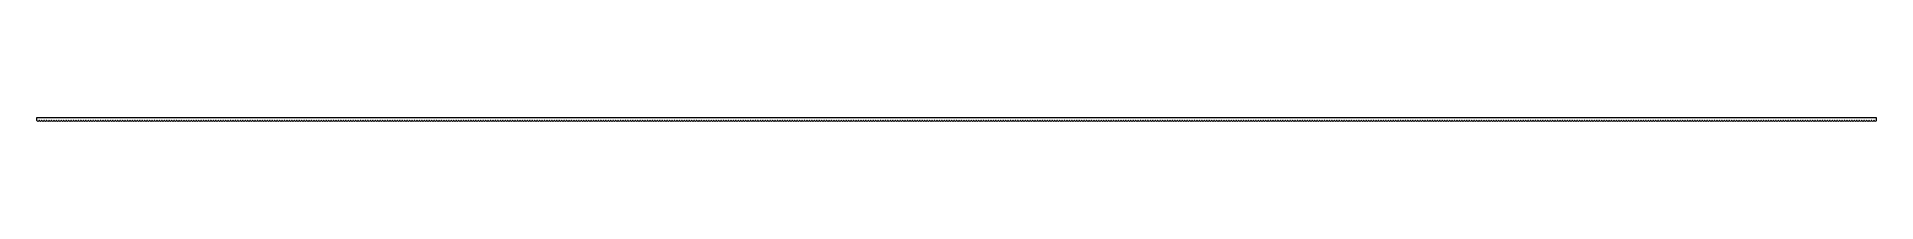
# Model space of a CAD drawing. Header units: inches. Extents: x -504 to 996, y -130 to -127.
import ezdxf

# ---------------------------------------------------------------- set-up
doc = ezdxf.new("R2010")
doc.units = ezdxf.units.IN
doc.header["$MEASUREMENT"] = 0
doc.layers.add('Layer 1', color=7, linetype='Continuous')

msp = doc.modelspace()

# ---------------------------------------------------------------- linework, layer by layer
at = {"layer": 'Layer 1', "color": 1, "lineweight": 9, "true_color": 0xff0000}
msp.add_open_spline([(995.6, -127.1), (995.6, -127.1), (-504.2, -127.1), (-504.2, -127.1), (-504.2, -127.1), (-504.2, -129.6), (-504.2, -129.6), (-504.2, -129.6), (-504.1, -129.6), (-504, -129.6), (-503.9, -129.7), (-503.8, -129.7), (-503.8, -129.8), (-503.7, -130), (-503.5, -130.4), (-503.2, -130.4), (-502.8, -130.4), (-502.6, -130), (-502.6, -129.8), (-502.5, -129.7), (-502.4, -129.7), (-502.4, -129.6), (-502.3, -129.6), (-502.2, -129.6), (-502.2, -129.6), (-502.2, -129.6), (-502.1, -129.6), (-502, -129.6), (-501.9, -129.7), (-501.8, -129.7), (-501.8, -129.8), (-501.7, -130), (-501.5, -130.4), (-501.2, -130.4), (-500.8, -130.4), (-500.6, -130), (-500.6, -129.8), (-500.5, -129.7), (-500.4, -129.7), (-500.4, -129.6), (-500.3, -129.6), (-500.2, -129.6), (-500.2, -129.6), (-500.2, -129.6), (-500.1, -129.6), (-500, -129.6), (-499.9, -129.7), (-499.8, -129.7), (-499.8, -129.8), (-499.7, -130), (-499.5, -130.4), (-499.2, -130.4), (-498.8, -130.4), (-498.6, -130), (-498.6, -129.8), (-498.5, -129.7), (-498.4, -129.7), (-498.4, -129.6), (-498.3, -129.6), (-498.2, -129.6), (-498.2, -129.6), (-498.2, -129.6), (-498.1, -129.6), (-498, -129.6), (-497.9, -129.7), (-497.8, -129.7), (-497.8, -129.8), (-497.7, -130), (-497.5, -130.4), (-497.2, -130.4), (-496.8, -130.4), (-496.6, -130), (-496.6, -129.8), (-496.5, -129.7), (-496.4, -129.7), (-496.4, -129.6), (-496.3, -129.6), (-496.2, -129.6), (-496.2, -129.6), (-496.2, -129.6), (-496.1, -129.6), (-496, -129.6), (-495.9, -129.7), (-495.8, -129.7), (-495.8, -129.8), (-495.7, -130), (-495.5, -130.4), (-495.2, -130.4), (-494.8, -130.4), (-494.6, -130), (-494.6, -129.8), (-494.5, -129.7), (-494.4, -129.7), (-494.4, -129.6), (-494.3, -129.6), (-494.2, -129.6), (-494.2, -129.6), (-494.2, -129.6), (-494.1, -129.6), (-494, -129.6), (-493.9, -129.7), (-493.8, -129.7), (-493.8, -129.8), (-493.7, -130), (-493.5, -130.4), (-493.2, -130.4), (-492.8, -130.4), (-492.6, -130), (-492.6, -129.8), (-492.5, -129.7), (-492.4, -129.7), (-492.4, -129.6), (-492.3, -129.6), (-492.2, -129.6), (-492.2, -129.6), (-492.2, -129.6), (-492.1, -129.6), (-492, -129.6), (-491.9, -129.7), (-491.8, -129.7), (-491.8, -129.8), (-491.7, -130), (-491.5, -130.4), (-491.2, -130.4), (-490.8, -130.4), (-490.6, -130), (-490.6, -129.8), (-490.5, -129.7), (-490.4, -129.7), (-490.4, -129.6), (-490.3, -129.6), (-490.2, -129.6), (-490.2, -129.6), (-490.2, -129.6), (-490.1, -129.6), (-490, -129.6), (-489.9, -129.7), (-489.8, -129.7), (-489.8, -129.8), (-489.7, -130), (-489.5, -130.4), (-489.2, -130.4), (-488.8, -130.4), (-488.6, -130), (-488.6, -129.8), (-488.5, -129.7), (-488.4, -129.7), (-488.4, -129.6), (-488.3, -129.6), (-488.2, -129.6), (-488.2, -129.6), (-488.2, -129.6), (-488.1, -129.6), (-488, -129.6), (-487.9, -129.7), (-487.8, -129.7), (-487.8, -129.8), (-487.7, -130), (-487.5, -130.4), (-487.2, -130.4), (-486.8, -130.4), (-486.6, -130), (-486.6, -129.8), (-486.5, -129.7), (-486.4, -129.7), (-486.4, -129.6), (-486.3, -129.6), (-486.2, -129.6), (-486.2, -129.6), (-486.2, -129.6), (-486.1, -129.6), (-486, -129.6), (-485.9, -129.7), (-485.8, -129.7), (-485.8, -129.8), (-485.7, -130), (-485.5, -130.4), (-485.2, -130.4), (-484.8, -130.4), (-484.6, -130), (-484.6, -129.8), (-484.5, -129.7), (-484.4, -129.7), (-484.4, -129.6), (-484.3, -129.6), (-484.2, -129.6), (-484.2, -129.6), (-484.2, -129.6), (-484.1, -129.6), (-484, -129.6), (-483.9, -129.7), (-483.8, -129.7), (-483.8, -129.8), (-483.7, -130), (-483.5, -130.4), (-483.2, -130.4), (-482.8, -130.4), (-482.6, -130), (-482.6, -129.8), (-482.5, -129.7), (-482.4, -129.7), (-482.4, -129.6), (-482.3, -129.6), (-482.2, -129.6), (-482.2, -129.6), (-482.2, -129.6), (-482.1, -129.6), (-482, -129.6), (-481.9, -129.7), (-481.8, -129.7), (-481.8, -129.8), (-481.7, -130), (-481.5, -130.4), (-481.2, -130.4), (-480.8, -130.4), (-480.6, -130), (-480.6, -129.8), (-480.5, -129.7), (-480.4, -129.7), (-480.4, -129.6), (-480.3, -129.6), (-480.2, -129.6), (-480.2, -129.6), (-480.2, -129.6), (-480.1, -129.6), (-480, -129.6), (-479.9, -129.7), (-479.8, -129.7), (-479.8, -129.8), (-479.7, -130), (-479.5, -130.4), (-479.2, -130.4), (-478.8, -130.4), (-478.6, -130), (-478.6, -129.8), (-478.5, -129.7), (-478.4, -129.7), (-478.4, -129.6), (-478.3, -129.6), (-478.2, -129.6), (-478.2, -129.6), (-478.2, -129.6), (-478.1, -129.6), (-478, -129.6), (-477.9, -129.7), (-477.8, -129.7), (-477.8, -129.8), (-477.7, -130), (-477.5, -130.4), (-477.2, -130.4), (-476.8, -130.4), (-476.6, -130), (-476.6, -129.8), (-476.5, -129.7), (-476.4, -129.7), (-476.4, -129.6), (-476.3, -129.6), (-476.2, -129.6), (-476.2, -129.6), (-476.2, -129.6), (-476.1, -129.6), (-476, -129.6), (-475.9, -129.7), (-475.8, -129.7), (-475.8, -129.8), (-475.7, -130), (-475.5, -130.4), (-475.2, -130.4), (-474.8, -130.4), (-474.6, -130), (-474.6, -129.8), (-474.5, -129.7), (-474.4, -129.7), (-474.4, -129.6), (-474.3, -129.6), (-474.2, -129.6), (-474.2, -129.6), (-474.2, -129.6), (-474.1, -129.6), (-474, -129.6), (-473.9, -129.7), (-473.8, -129.7), (-473.8, -129.8), (-473.7, -130), (-473.5, -130.4), (-473.2, -130.4), (-472.8, -130.4), (-472.6, -130), (-472.6, -129.8), (-472.5, -129.7), (-472.4, -129.7), (-472.4, -129.6), (-472.3, -129.6), (-472.2, -129.6), (-472.2, -129.6), (-472.2, -129.6), (-472.1, -129.6), (-472, -129.6), (-471.9, -129.7), (-471.8, -129.7), (-471.8, -129.8), (-471.7, -130), (-471.5, -130.4), (-471.2, -130.4), (-470.8, -130.4), (-470.6, -130), (-470.6, -129.8), (-470.5, -129.7), (-470.4, -129.7), (-470.4, -129.6), (-470.3, -129.6), (-470.2, -129.6), (-470.2, -129.6), (-470.2, -129.6), (-470.1, -129.6), (-470, -129.6), (-469.9, -129.7), (-469.8, -129.7), (-469.8, -129.8), (-469.7, -130), (-469.5, -130.4), (-469.2, -130.4), (-468.8, -130.4), (-468.6, -130), (-468.6, -129.8), (-468.5, -129.7), (-468.4, -129.7), (-468.4, -129.6), (-468.3, -129.6), (-468.2, -129.6), (-468.2, -129.6), (-468.2, -129.6), (-468.1, -129.6), (-468, -129.6), (-467.9, -129.7), (-467.8, -129.7), (-467.8, -129.8), (-467.7, -130), (-467.5, -130.4), (-467.2, -130.4), (-466.8, -130.4), (-466.6, -130), (-466.6, -129.8), (-466.5, -129.7), (-466.4, -129.7), (-466.4, -129.6), (-466.3, -129.6), (-466.2, -129.6), (-466.2, -129.6), (-466.2, -129.6), (-466.1, -129.6), (-466, -129.6), (-465.9, -129.7), (-465.8, -129.7), (-465.8, -129.8), (-465.7, -130), (-465.5, -130.4), (-465.2, -130.4), (-464.8, -130.4), (-464.6, -130), (-464.6, -129.8), (-464.5, -129.7), (-464.4, -129.7), (-464.4, -129.6), (-464.3, -129.6), (-464.2, -129.6), (-464.2, -129.6), (-464.2, -129.6), (-464.1, -129.6), (-464, -129.6), (-463.9, -129.7), (-463.8, -129.7), (-463.8, -129.8), (-463.7, -130), (-463.5, -130.4), (-463.2, -130.4), (-462.8, -130.4), (-462.6, -130), (-462.6, -129.8), (-462.5, -129.7), (-462.4, -129.7), (-462.4, -129.6), (-462.3, -129.6), (-462.2, -129.6), (-462.2, -129.6), (-462.2, -129.6), (-462.1, -129.6), (-462, -129.6), (-461.9, -129.7), (-461.8, -129.7), (-461.8, -129.8), (-461.7, -130), (-461.5, -130.4), (-461.2, -130.4), (-460.8, -130.4), (-460.6, -130), (-460.6, -129.8), (-460.5, -129.7), (-460.4, -129.7), (-460.4, -129.6), (-460.3, -129.6), (-460.2, -129.6), (-460.2, -129.6), (-460.2, -129.6), (-460.1, -129.6), (-460, -129.6), (-459.9, -129.7), (-459.8, -129.7), (-459.8, -129.8), (-459.7, -130), (-459.5, -130.4), (-459.2, -130.4), (-458.8, -130.4), (-458.6, -130), (-458.6, -129.8), (-458.5, -129.7), (-458.4, -129.7), (-458.4, -129.6), (-458.3, -129.6), (-458.2, -129.6), (-458.2, -129.6), (-458.2, -129.6), (-458.1, -129.6), (-458, -129.6), (-457.9, -129.7), (-457.8, -129.7), (-457.8, -129.8), (-457.7, -130), (-457.5, -130.4), (-457.2, -130.4), (-456.8, -130.4), (-456.6, -130), (-456.6, -129.8), (-456.5, -129.7), (-456.4, -129.7), (-456.4, -129.6), (-456.3, -129.6), (-456.2, -129.6), (-456.2, -129.6), (-456.2, -129.6), (-456.1, -129.6), (-456, -129.6), (-455.9, -129.7), (-455.8, -129.7), (-455.8, -129.8), (-455.7, -130), (-455.5, -130.4), (-455.2, -130.4), (-454.8, -130.4), (-454.6, -130), (-454.6, -129.8), (-454.5, -129.7), (-454.4, -129.7), (-454.4, -129.6), (-454.3, -129.6), (-454.2, -129.6), (-454.2, -129.6), (-454.2, -129.6), (-454.1, -129.6), (-454, -129.6), (-453.9, -129.7), (-453.8, -129.7), (-453.8, -129.8), (-453.7, -130), (-453.5, -130.4), (-453.2, -130.4), (-452.8, -130.4), (-452.6, -130), (-452.6, -129.8), (-452.5, -129.7), (-452.4, -129.7), (-452.4, -129.6), (-452.3, -129.6), (-452.2, -129.6), (-452.2, -129.6), (-452.2, -129.6), (-452.1, -129.6), (-452, -129.6), (-451.9, -129.7), (-451.8, -129.7), (-451.8, -129.8), (-451.7, -130), (-451.5, -130.4), (-451.2, -130.4), (-450.8, -130.4), (-450.6, -130), (-450.6, -129.8), (-450.5, -129.7), (-450.4, -129.7), (-450.4, -129.6), (-450.3, -129.6), (-450.2, -129.6), (-450.2, -129.6), (-450.2, -129.6), (-450.1, -129.6), (-450, -129.6), (-449.9, -129.7), (-449.8, -129.7), (-449.8, -129.8), (-449.7, -130), (-449.5, -130.4), (-449.2, -130.4), (-448.8, -130.4), (-448.6, -130), (-448.6, -129.8), (-448.5, -129.7), (-448.4, -129.7), (-448.4, -129.6), (-448.3, -129.6), (-448.2, -129.6), (-448.2, -129.6), (-448.2, -129.6), (-448.1, -129.6), (-448, -129.6), (-447.9, -129.7), (-447.8, -129.7), (-447.8, -129.8), (-447.7, -130), (-447.5, -130.4), (-447.2, -130.4), (-446.8, -130.4), (-446.6, -130), (-446.6, -129.8), (-446.5, -129.7), (-446.4, -129.7), (-446.4, -129.6), (-446.3, -129.6), (-446.2, -129.6), (-446.2, -129.6), (-446.2, -129.6), (-446.1, -129.6), (-446, -129.6), (-445.9, -129.7), (-445.8, -129.7), (-445.8, -129.8), (-445.7, -130), (-445.5, -130.4), (-445.2, -130.4), (-444.8, -130.4), (-444.6, -130), (-444.6, -129.8), (-444.5, -129.7), (-444.4, -129.7), (-444.4, -129.6), (-444.3, -129.6), (-444.2, -129.6), (-444.2, -129.6), (-444.2, -129.6), (-444.1, -129.6), (-444, -129.6), (-443.9, -129.7), (-443.8, -129.7), (-443.8, -129.8), (-443.7, -130), (-443.5, -130.4), (-443.2, -130.4), (-442.8, -130.4), (-442.6, -130), (-442.6, -129.8), (-442.5, -129.7), (-442.4, -129.7), (-442.4, -129.6), (-442.3, -129.6), (-442.2, -129.6), (-442.2, -129.6), (-442.2, -129.6), (-442.1, -129.6), (-442, -129.6), (-441.9, -129.7), (-441.8, -129.7), (-441.8, -129.8), (-441.7, -130), (-441.5, -130.4), (-441.2, -130.4), (-440.8, -130.4), (-440.6, -130), (-440.6, -129.8), (-440.5, -129.7), (-440.4, -129.7), (-440.4, -129.6), (-440.3, -129.6), (-440.2, -129.6), (-440.2, -129.6), (-440.2, -129.6), (-440.1, -129.6), (-440, -129.6), (-439.9, -129.7), (-439.8, -129.7), (-439.8, -129.8), (-439.7, -130), (-439.5, -130.4), (-439.2, -130.4), (-438.8, -130.4), (-438.6, -130), (-438.6, -129.8), (-438.5, -129.7), (-438.4, -129.7), (-438.4, -129.6), (-438.3, -129.6), (-438.2, -129.6), (-438.2, -129.6), (-438.2, -129.6), (-438.1, -129.6), (-438, -129.6), (-437.9, -129.7), (-437.8, -129.7), (-437.8, -129.8), (-437.7, -130), (-437.5, -130.4), (-437.2, -130.4), (-436.8, -130.4), (-436.6, -130), (-436.6, -129.8), (-436.5, -129.7), (-436.4, -129.7), (-436.4, -129.6), (-436.3, -129.6), (-436.2, -129.6), (-436.2, -129.6), (-436.2, -129.6), (-436.1, -129.6), (-436, -129.6), (-435.9, -129.7), (-435.8, -129.7), (-435.8, -129.8), (-435.7, -130), (-435.5, -130.4), (-435.2, -130.4), (-434.8, -130.4), (-434.6, -130), (-434.6, -129.8), (-434.5, -129.7), (-434.4, -129.7), (-434.4, -129.6), (-434.3, -129.6), (-434.2, -129.6), (-434.2, -129.6), (-434.2, -129.6), (-434.1, -129.6), (-434, -129.6), (-433.9, -129.7), (-433.8, -129.7), (-433.8, -129.8), (-433.7, -130), (-433.5, -130.4), (-433.2, -130.4), (-432.8, -130.4), (-432.6, -130), (-432.6, -129.8), (-432.5, -129.7), (-432.4, -129.7), (-432.4, -129.6), (-432.3, -129.6), (-432.2, -129.6), (-432.2, -129.6), (-432.2, -129.6), (-432.1, -129.6), (-432, -129.6), (-431.9, -129.7), (-431.8, -129.7), (-431.8, -129.8), (-431.7, -130), (-431.5, -130.4), (-431.2, -130.4), (-430.8, -130.4), (-430.6, -130), (-430.6, -129.8), (-430.5, -129.7), (-430.4, -129.7), (-430.4, -129.6), (-430.3, -129.6), (-430.2, -129.6), (-430.2, -129.6), (-430.2, -129.6), (-430.1, -129.6), (-430, -129.6), (-429.9, -129.7), (-429.8, -129.7), (-429.8, -129.8), (-429.7, -130), (-429.5, -130.4), (-429.2, -130.4), (-428.8, -130.4), (-428.6, -130), (-428.6, -129.8), (-428.5, -129.7), (-428.4, -129.7), (-428.4, -129.6), (-428.3, -129.6), (-428.2, -129.6), (-428.2, -129.6), (-428.2, -129.6), (-428.1, -129.6), (-428, -129.6), (-427.9, -129.7), (-427.8, -129.7), (-427.8, -129.8), (-427.7, -130), (-427.5, -130.4), (-427.2, -130.4), (-426.8, -130.4), (-426.6, -130), (-426.6, -129.8), (-426.5, -129.7), (-426.4, -129.7), (-426.4, -129.6), (-426.3, -129.6), (-426.2, -129.6), (-426.2, -129.6), (-426.2, -129.6), (-426.1, -129.6), (-426, -129.6), (-425.9, -129.7), (-425.8, -129.7), (-425.8, -129.8), (-425.7, -130), (-425.5, -130.4), (-425.2, -130.4), (-424.8, -130.4), (-424.6, -130), (-424.6, -129.8), (-424.5, -129.7), (-424.4, -129.7), (-424.4, -129.6), (-424.3, -129.6), (-424.2, -129.6), (-424.2, -129.6), (-424.2, -129.6), (-424.1, -129.6), (-424, -129.6), (-423.9, -129.7), (-423.8, -129.7), (-423.8, -129.8), (-423.7, -130), (-423.5, -130.4), (-423.2, -130.4), (-422.8, -130.4), (-422.6, -130), (-422.6, -129.8), (-422.5, -129.7), (-422.4, -129.7), (-422.4, -129.6), (-422.3, -129.6), (-422.2, -129.6), (-422.2, -129.6), (-422.2, -129.6), (-422.1, -129.6), (-422, -129.6), (-421.9, -129.7), (-421.8, -129.7), (-421.8, -129.8), (-421.7, -130), (-421.5, -130.4), (-421.2, -130.4), (-420.8, -130.4), (-420.6, -130), (-420.6, -129.8), (-420.5, -129.7), (-420.4, -129.7), (-420.4, -129.6), (-420.3, -129.6), (-420.2, -129.6), (-420.2, -129.6), (-420.2, -129.6), (-420.1, -129.6), (-420, -129.6), (-419.9, -129.7), (-419.8, -129.7), (-419.8, -129.8), (-419.7, -130), (-419.5, -130.4), (-419.2, -130.4), (-418.8, -130.4), (-418.6, -130), (-418.6, -129.8), (-418.5, -129.7), (-418.4, -129.7), (-418.4, -129.6), (-418.3, -129.6), (-418.2, -129.6), (-418.2, -129.6), (-418.2, -129.6), (-418.1, -129.6), (-418, -129.6), (-417.9, -129.7), (-417.8, -129.7), (-417.8, -129.8), (-417.7, -130), (-417.5, -130.4), (-417.2, -130.4), (-416.8, -130.4), (-416.6, -130), (-416.6, -129.8), (-416.5, -129.7), (-416.4, -129.7), (-416.4, -129.6), (-416.3, -129.6), (-416.2, -129.6), (-416.2, -129.6), (-416.2, -129.6), (-416.1, -129.6), (-416, -129.6), (-415.9, -129.7), (-415.8, -129.7), (-415.8, -129.8), (-415.7, -130), (-415.5, -130.4), (-415.2, -130.4), (-414.8, -130.4), (-414.6, -130), (-414.6, -129.8), (-414.5, -129.7), (-414.4, -129.7), (-414.4, -129.6), (-414.3, -129.6), (-414.2, -129.6), (-414.2, -129.6), (-414.2, -129.6), (-414.1, -129.6), (-414, -129.6), (-413.9, -129.7), (-413.8, -129.7), (-413.8, -129.8), (-413.7, -130), (-413.5, -130.4), (-413.2, -130.4), (-412.8, -130.4), (-412.6, -130), (-412.6, -129.8), (-412.5, -129.7), (-412.4, -129.7), (-412.4, -129.6), (-412.3, -129.6), (-412.2, -129.6), (-412.2, -129.6), (-412.2, -129.6), (-412.1, -129.6), (-412, -129.6), (-411.9, -129.7), (-411.8, -129.7), (-411.8, -129.8), (-411.7, -130), (-411.5, -130.4), (-411.2, -130.4), (-410.8, -130.4), (-410.6, -130), (-410.6, -129.8), (-410.5, -129.7), (-410.4, -129.7), (-410.4, -129.6), (-410.3, -129.6), (-410.2, -129.6), (-410.2, -129.6), (-410.2, -129.6), (-410.1, -129.6), (-410, -129.6), (-409.9, -129.7), (-409.8, -129.7), (-409.8, -129.8), (-409.7, -130), (-409.5, -130.4), (-409.2, -130.4), (-408.8, -130.4), (-408.6, -130), (-408.6, -129.8), (-408.5, -129.7), (-408.4, -129.7), (-408.4, -129.6), (-408.3, -129.6), (-408.2, -129.6), (-408.2, -129.6), (-408.2, -129.6), (-408.1, -129.6), (-408, -129.6), (-407.9, -129.7), (-407.8, -129.7), (-407.8, -129.8), (-407.7, -130), (-407.5, -130.4), (-407.2, -130.4), (-406.8, -130.4), (-406.6, -130), (-406.6, -129.8), (-406.5, -129.7), (-406.4, -129.7), (-406.4, -129.6), (-406.3, -129.6), (-406.2, -129.6), (-406.2, -129.6), (-406.2, -129.6), (-406.1, -129.6), (-406, -129.6), (-405.9, -129.7), (-405.8, -129.7), (-405.8, -129.8), (-405.7, -130), (-405.5, -130.4), (-405.2, -130.4), (-404.8, -130.4), (-404.6, -130), (-404.6, -129.8), (-404.5, -129.7), (-404.4, -129.7), (-404.4, -129.6), (-404.3, -129.6), (-404.2, -129.6), (-404.2, -129.6), (-404.2, -129.6), (-404.1, -129.6), (-404, -129.6), (-403.9, -129.7), (-403.8, -129.7), (-403.8, -129.8), (-403.7, -130), (-403.5, -130.4), (-403.2, -130.4), (-402.8, -130.4), (-402.6, -130), (-402.6, -129.8), (-402.5, -129.7), (-402.4, -129.7), (-402.4, -129.6), (-402.3, -129.6), (-402.2, -129.6), (-402.2, -129.6), (-402.2, -129.6), (-402.1, -129.6), (-402, -129.6), (-401.9, -129.7), (-401.8, -129.7), (-401.8, -129.8), (-401.7, -130), (-401.5, -130.4), (-401.2, -130.4), (-400.8, -130.4), (-400.6, -130), (-400.6, -129.8), (-400.5, -129.7), (-400.4, -129.7), (-400.4, -129.6), (-400.3, -129.6), (-400.2, -129.6), (-400.2, -129.6), (-400.2, -129.6), (-400.1, -129.6), (-400, -129.6), (-399.9, -129.7), (-399.8, -129.7), (-399.8, -129.8), (-399.7, -130), (-399.5, -130.4), (-399.2, -130.4), (-398.8, -130.4), (-398.6, -130), (-398.6, -129.8), (-398.5, -129.7), (-398.4, -129.7), (-398.4, -129.6), (-398.3, -129.6), (-398.2, -129.6), (-398.2, -129.6), (-398.2, -129.6), (-398.1, -129.6), (-398, -129.6), (-397.9, -129.7), (-397.8, -129.7), (-397.8, -129.8), (-397.7, -130), (-397.5, -130.4), (-397.2, -130.4), (-396.8, -130.4), (-396.6, -130), (-396.6, -129.8), (-396.5, -129.7), (-396.4, -129.7), (-396.4, -129.6), (-396.3, -129.6), (-396.2, -129.6), (-396.2, -129.6), (-396.2, -129.6), (-396.1, -129.6), (-396, -129.6), (-395.9, -129.7), (-395.8, -129.7), (-395.8, -129.8), (-395.7, -130), (-395.5, -130.4), (-395.2, -130.4), (-394.8, -130.4), (-394.6, -130), (-394.6, -129.8), (-394.5, -129.7), (-394.4, -129.7), (-394.4, -129.6), (-394.3, -129.6), (-394.2, -129.6), (-394.2, -129.6), (-394.2, -129.6), (-394.1, -129.6), (-394, -129.6), (-393.9, -129.7), (-393.8, -129.7), (-393.8, -129.8), (-393.7, -130), (-393.5, -130.4), (-393.2, -130.4), (-392.8, -130.4), (-392.6, -130), (-392.6, -129.8), (-392.5, -129.7), (-392.4, -129.7), (-392.4, -129.6), (-392.3, -129.6), (-392.2, -129.6), (-392.2, -129.6), (-392.2, -129.6), (-392.1, -129.6), (-392, -129.6), (-391.9, -129.7), (-391.8, -129.7), (-391.8, -129.8), (-391.7, -130), (-391.5, -130.4), (-391.2, -130.4), (-390.8, -130.4), (-390.6, -130), (-390.6, -129.8), (-390.5, -129.7), (-390.4, -129.7), (-390.4, -129.6), (-390.3, -129.6), (-390.2, -129.6), (-390.2, -129.6), (-390.2, -129.6), (-390.1, -129.6), (-390, -129.6), (-389.9, -129.7), (-389.8, -129.7), (-389.8, -129.8), (-389.7, -130), (-389.5, -130.4), (-389.2, -130.4), (-388.8, -130.4), (-388.6, -130), (-388.6, -129.8), (-388.5, -129.7), (-388.4, -129.7), (-388.4, -129.6), (-388.3, -129.6), (-388.2, -129.6), (-388.2, -129.6), (-388.2, -129.6), (-388.1, -129.6), (-388, -129.6), (-387.9, -129.7), (-387.8, -129.7), (-387.8, -129.8), (-387.7, -130), (-387.5, -130.4), (-387.2, -130.4), (-386.8, -130.4), (-386.6, -130), (-386.6, -129.8), (-386.5, -129.7), (-386.4, -129.7), (-386.4, -129.6), (-386.3, -129.6), (-386.2, -129.6), (-386.2, -129.6), (-386.2, -129.6), (-386.1, -129.6), (-386, -129.6), (-385.9, -129.7), (-385.8, -129.7), (-385.8, -129.8), (-385.7, -130), (-385.5, -130.4), (-385.2, -130.4), (-384.8, -130.4), (-384.6, -130), (-384.6, -129.8), (-384.5, -129.7), (-384.4, -129.7), (-384.4, -129.6), (-384.3, -129.6), (-384.2, -129.6), (-384.2, -129.6), (-384.2, -129.6), (-384.1, -129.6), (-384, -129.6), (-383.9, -129.7), (-383.8, -129.7), (-383.8, -129.8), (-383.7, -130), (-383.5, -130.4), (-383.2, -130.4), (-382.8, -130.4), (-382.6, -130), (-382.6, -129.8), (-382.5, -129.7), (-382.4, -129.7), (-382.4, -129.6), (-382.3, -129.6), (-382.2, -129.6), (-382.2, -129.6), (-382.2, -129.6), (-382.1, -129.6), (-382, -129.6), (-381.9, -129.7), (-381.8, -129.7), (-381.8, -129.8), (-381.7, -130), (-381.5, -130.4), (-381.2, -130.4), (-380.8, -130.4), (-380.6, -130), (-380.6, -129.8), (-380.5, -129.7), (-380.4, -129.7), (-380.4, -129.6), (-380.3, -129.6), (-380.2, -129.6), (-380.2, -129.6), (-380.2, -129.6), (-380.1, -129.6), (-380, -129.6), (-379.9, -129.7), (-379.8, -129.7), (-379.8, -129.8), (-379.7, -130), (-379.5, -130.4), (-379.2, -130.4), (-378.8, -130.4), (-378.6, -130), (-378.6, -129.8), (-378.5, -129.7), (-378.4, -129.7), (-378.4, -129.6), (-378.3, -129.6), (-378.2, -129.6), (-378.2, -129.6), (-378.2, -129.6), (-378.1, -129.6), (-378, -129.6), (-377.9, -129.7), (-377.8, -129.7), (-377.8, -129.8), (-377.7, -130), (-377.5, -130.4), (-377.2, -130.4), (-376.8, -130.4), (-376.6, -130), (-376.6, -129.8), (-376.5, -129.7), (-376.4, -129.7), (-376.4, -129.6), (-376.3, -129.6), (-376.2, -129.6), (-376.2, -129.6), (-376.2, -129.6), (-376.1, -129.6), (-376, -129.6), (-375.9, -129.7), (-375.8, -129.7), (-375.8, -129.8), (-375.7, -130), (-375.5, -130.4), (-375.2, -130.4), (-374.8, -130.4), (-374.6, -130), (-374.6, -129.8), (-374.5, -129.7), (-374.4, -129.7), (-374.4, -129.6), (-374.3, -129.6), (-374.2, -129.6), (-374.2, -129.6), (-374.2, -129.6), (-374.1, -129.6), (-374, -129.6), (-373.9, -129.7), (-373.8, -129.7), (-373.8, -129.8), (-373.7, -130), (-373.5, -130.4), (-373.2, -130.4), (-372.8, -130.4), (-372.6, -130), (-372.6, -129.8), (-372.5, -129.7), (-372.4, -129.7), (-372.4, -129.6), (-372.3, -129.6), (-372.2, -129.6), (-372.2, -129.6), (-372.2, -129.6), (-372.1, -129.6), (-372, -129.6), (-371.9, -129.7), (-371.8, -129.7), (-371.8, -129.8), (-371.7, -130), (-371.5, -130.4), (-371.2, -130.4), (-370.8, -130.4), (-370.6, -130), (-370.6, -129.8), (-370.5, -129.7), (-370.4, -129.7), (-370.4, -129.6), (-370.3, -129.6), (-370.2, -129.6), (-370.2, -129.6), (-370.2, -129.6), (-370.1, -129.6), (-370, -129.6), (-369.9, -129.7), (-369.8, -129.7), (-369.8, -129.8), (-369.7, -130), (-369.5, -130.4), (-369.2, -130.4), (-368.8, -130.4), (-368.6, -130), (-368.6, -129.8), (-368.5, -129.7), (-368.4, -129.7), (-368.4, -129.6), (-368.3, -129.6), (-368.2, -129.6), (-368.2, -129.6), (-368.2, -129.6), (-368.1, -129.6), (-368, -129.6), (-367.9, -129.7), (-367.8, -129.7), (-367.8, -129.8), (-367.7, -130), (-367.5, -130.4), (-367.2, -130.4), (-366.8, -130.4), (-366.6, -130), (-366.6, -129.8), (-366.5, -129.7), (-366.4, -129.7), (-366.4, -129.6), (-366.3, -129.6), (-366.2, -129.6), (-366.2, -129.6), (-366.2, -129.6), (-366.1, -129.6), (-366, -129.6), (-365.9, -129.7), (-365.8, -129.7), (-365.8, -129.8), (-365.7, -130), (-365.5, -130.4), (-365.2, -130.4), (-364.8, -130.4), (-364.6, -130), (-364.6, -129.8), (-364.5, -129.7), (-364.4, -129.7), (-364.4, -129.6), (-364.3, -129.6), (-364.2, -129.6), (-364.2, -129.6), (-364.2, -129.6), (-364.1, -129.6), (-364, -129.6), (-363.9, -129.7), (-363.8, -129.7), (-363.8, -129.8), (-363.7, -130), (-363.5, -130.4), (-363.2, -130.4), (-362.8, -130.4), (-362.6, -130), (-362.6, -129.8), (-362.5, -129.7), (-362.4, -129.7), (-362.4, -129.6), (-362.3, -129.6), (-362.2, -129.6), (-362.2, -129.6), (-362.2, -129.6), (-362.1, -129.6), (-362, -129.6), (-361.9, -129.7), (-361.8, -129.7), (-361.8, -129.8), (-361.7, -130), (-361.5, -130.4), (-361.2, -130.4), (-360.8, -130.4), (-360.6, -130), (-360.6, -129.8), (-360.5, -129.7), (-360.4, -129.7), (-360.4, -129.6), (-360.3, -129.6), (-360.2, -129.6), (-360.2, -129.6), (-360.2, -129.6), (-360.1, -129.6), (-360, -129.6), (-359.9, -129.7), (-359.8, -129.7), (-359.8, -129.8), (-359.7, -130), (-359.5, -130.4), (-359.2, -130.4), (-358.8, -130.4), (-358.6, -130), (-358.6, -129.8), (-358.5, -129.7), (-358.4, -129.7), (-358.4, -129.6), (-358.3, -129.6), (-358.2, -129.6), (-358.2, -129.6), (-358.2, -129.6), (-358.1, -129.6), (-358, -129.6), (-357.9, -129.7), (-357.8, -129.7), (-357.8, -129.8), (-357.7, -130), (-357.5, -130.4), (-357.2, -130.4), (-356.8, -130.4), (-356.6, -130), (-356.6, -129.8), (-356.5, -129.7), (-356.4, -129.7), (-356.4, -129.6), (-356.3, -129.6), (-356.2, -129.6), (-356.2, -129.6), (-356.2, -129.6), (-356.1, -129.6), (-356, -129.6), (-355.9, -129.7), (-355.8, -129.7), (-355.8, -129.8), (-355.7, -130), (-355.5, -130.4), (-355.2, -130.4), (-354.8, -130.4), (-354.6, -130), (-354.6, -129.8), (-354.5, -129.7), (-354.4, -129.7), (-354.4, -129.6), (-354.3, -129.6), (-354.2, -129.6), (-354.2, -129.6), (-354.2, -129.6), (-354.1, -129.6), (-354, -129.6), (-353.9, -129.7), (-353.8, -129.7), (-353.8, -129.8), (-353.7, -130), (-353.5, -130.4), (-353.2, -130.4), (-352.8, -130.4), (-352.6, -130), (-352.6, -129.8), (-352.5, -129.7), (-352.4, -129.7), (-352.4, -129.6), (-352.3, -129.6), (-352.2, -129.6), (-352.2, -129.6), (-352.2, -129.6), (-352.1, -129.6), (-352, -129.6), (-351.9, -129.7), (-351.8, -129.7), (-351.8, -129.8), (-351.7, -130), (-351.5, -130.4), (-351.2, -130.4), (-350.8, -130.4), (-350.6, -130), (-350.6, -129.8), (-350.5, -129.7), (-350.4, -129.7), (-350.4, -129.6), (-350.3, -129.6), (-350.2, -129.6), (-350.2, -129.6), (-350.2, -129.6), (-350.1, -129.6), (-350, -129.6), (-349.9, -129.7), (-349.8, -129.7), (-349.8, -129.8), (-349.7, -130), (-349.5, -130.4), (-349.2, -130.4), (-348.8, -130.4), (-348.6, -130), (-348.6, -129.8), (-348.5, -129.7), (-348.4, -129.7), (-348.4, -129.6), (-348.3, -129.6), (-348.2, -129.6), (-348.2, -129.6), (-348.2, -129.6), (-348.1, -129.6), (-348, -129.6), (-347.9, -129.7), (-347.8, -129.7), (-347.8, -129.8), (-347.7, -130), (-347.5, -130.4), (-347.2, -130.4), (-346.8, -130.4), (-346.6, -130), (-346.6, -129.8), (-346.5, -129.7), (-346.4, -129.7), (-346.4, -129.6), (-346.3, -129.6), (-346.2, -129.6), (-346.2, -129.6), (-346.2, -129.6), (-346.1, -129.6), (-346, -129.6), (-345.9, -129.7), (-345.8, -129.7), (-345.8, -129.8), (-345.7, -130), (-345.5, -130.4), (-345.2, -130.4), (-344.8, -130.4), (-344.6, -130), (-344.6, -129.8), (-344.5, -129.7), (-344.4, -129.7), (-344.4, -129.6), (-344.3, -129.6), (-344.2, -129.6), (-344.2, -129.6), (-344.2, -129.6), (-344.1, -129.6), (-344, -129.6), (-343.9, -129.7), (-343.8, -129.7), (-343.8, -129.8), (-343.7, -130), (-343.5, -130.4), (-343.2, -130.4), (-342.8, -130.4), (-342.6, -130), (-342.6, -129.8), (-342.5, -129.7), (-342.4, -129.7), (-342.4, -129.6), (-342.3, -129.6), (-342.2, -129.6), (-342.2, -129.6), (-342.2, -129.6), (-342.1, -129.6), (-342, -129.6), (-341.9, -129.7), (-341.8, -129.7), (-341.8, -129.8), (-341.7, -130), (-341.5, -130.4), (-341.2, -130.4), (-340.8, -130.4), (-340.6, -130), (-340.6, -129.8), (-340.5, -129.7), (-340.4, -129.7), (-340.4, -129.6), (-340.3, -129.6), (-340.2, -129.6), (-340.2, -129.6), (-340.2, -129.6), (-340.1, -129.6), (-340, -129.6), (-339.9, -129.7), (-339.8, -129.7), (-339.8, -129.8), (-339.7, -130), (-339.5, -130.4), (-339.2, -130.4), (-338.8, -130.4), (-338.6, -130), (-338.6, -129.8), (-338.5, -129.7), (-338.4, -129.7), (-338.4, -129.6), (-338.3, -129.6), (-338.2, -129.6), (-338.2, -129.6), (-338.2, -129.6), (-338.1, -129.6), (-338, -129.6), (-337.9, -129.7), (-337.8, -129.7), (-337.8, -129.8), (-337.7, -130), (-337.5, -130.4), (-337.2, -130.4), (-336.8, -130.4), (-336.6, -130), (-336.6, -129.8), (-336.5, -129.7), (-336.4, -129.7), (-336.4, -129.6), (-336.3, -129.6), (-336.2, -129.6), (-336.2, -129.6), (-336.2, -129.6), (-336.1, -129.6), (-336, -129.6), (-335.9, -129.7), (-335.8, -129.7), (-335.8, -129.8), (-335.7, -130), (-335.5, -130.4), (-335.2, -130.4), (-334.8, -130.4), (-334.6, -130), (-334.6, -129.8), (-334.5, -129.7), (-334.4, -129.7), (-334.4, -129.6), (-334.3, -129.6), (-334.2, -129.6), (-334.2, -129.6), (-334.2, -129.6), (-334.1, -129.6), (-334, -129.6), (-333.9, -129.7), (-333.8, -129.7), (-333.8, -129.8), (-333.7, -130), (-333.5, -130.4), (-333.2, -130.4), (-332.8, -130.4), (-332.6, -130), (-332.6, -129.8), (-332.5, -129.7), (-332.4, -129.7), (-332.4, -129.6), (-332.3, -129.6), (-332.2, -129.6), (-332.2, -129.6), (-332.2, -129.6), (-332.1, -129.6), (-332, -129.6), (-331.9, -129.7), (-331.8, -129.7), (-331.8, -129.8), (-331.7, -130), (-331.5, -130.4), (-331.2, -130.4), (-330.8, -130.4), (-330.6, -130), (-330.6, -129.8), (-330.5, -129.7), (-330.4, -129.7), (-330.4, -129.6), (-330.3, -129.6), (-330.2, -129.6), (-330.2, -129.6), (-330.2, -129.6), (-330.1, -129.6), (-330, -129.6), (-329.9, -129.7), (-329.8, -129.7), (-329.8, -129.8), (-329.7, -130), (-329.5, -130.4), (-329.2, -130.4), (-328.8, -130.4), (-328.6, -130), (-328.6, -129.8), (-328.5, -129.7), (-328.4, -129.7), (-328.4, -129.6), (-328.3, -129.6), (-328.2, -129.6), (-328.2, -129.6), (-328.2, -129.6), (-328.1, -129.6), (-328, -129.6), (-327.9, -129.7), (-327.8, -129.7), (-327.8, -129.8), (-327.7, -130), (-327.5, -130.4), (-327.2, -130.4), (-326.8, -130.4), (-326.6, -130), (-326.6, -129.8), (-326.5, -129.7), (-326.4, -129.7), (-326.4, -129.6), (-326.3, -129.6), (-326.2, -129.6), (-326.2, -129.6), (-326.2, -129.6), (-326.1, -129.6), (-326, -129.6), (-325.9, -129.7), (-325.8, -129.7), (-325.8, -129.8), (-325.7, -130), (-325.5, -130.4), (-325.2, -130.4), (-324.8, -130.4), (-324.6, -130), (-324.6, -129.8), (-324.5, -129.7), (-324.4, -129.7), (-324.4, -129.6), (-324.3, -129.6), (-324.2, -129.6), (-324.2, -129.6), (-324.2, -129.6), (-324.1, -129.6), (-324, -129.6), (-323.9, -129.7), (-323.8, -129.7), (-323.8, -129.8), (-323.7, -130), (-323.5, -130.4), (-323.2, -130.4), (-322.8, -130.4), (-322.6, -130), (-322.6, -129.8), (-322.5, -129.7), (-322.4, -129.7), (-322.4, -129.6), (-322.3, -129.6), (-322.2, -129.6), (-322.2, -129.6), (-322.2, -129.6), (-322.1, -129.6), (-322, -129.6), (-321.9, -129.7), (-321.8, -129.7), (-321.8, -129.8), (-321.7, -130), (-321.5, -130.4), (-321.2, -130.4), (-320.8, -130.4), (-320.6, -130), (-320.6, -129.8), (-320.5, -129.7), (-320.4, -129.7), (-320.4, -129.6), (-320.3, -129.6), (-320.2, -129.6), (-320.2, -129.6), (-320.2, -129.6), (-320.1, -129.6), (-320, -129.6), (-319.9, -129.7), (-319.8, -129.7), (-319.8, -129.8), (-319.7, -130), (-319.5, -130.4), (-319.2, -130.4), (-318.8, -130.4), (-318.6, -130), (-318.6, -129.8), (-318.5, -129.7), (-318.4, -129.7), (-318.4, -129.6), (-318.3, -129.6), (-318.2, -129.6), (-318.2, -129.6), (-318.2, -129.6), (-318.1, -129.6), (-318, -129.6), (-317.9, -129.7), (-317.8, -129.7), (-317.8, -129.8), (-317.7, -130), (-317.5, -130.4), (-317.2, -130.4), (-316.8, -130.4), (-316.6, -130), (-316.6, -129.8), (-316.5, -129.7), (-316.4, -129.7), (-316.4, -129.6), (-316.3, -129.6), (-316.2, -129.6), (-316.2, -129.6), (-316.2, -129.6), (-316.1, -129.6), (-316, -129.6), (-315.9, -129.7), (-315.8, -129.7), (-315.8, -129.8), (-315.7, -130), (-315.5, -130.4), (-315.2, -130.4), (-314.8, -130.4), (-314.6, -130), (-314.6, -129.8), (-314.5, -129.7), (-314.4, -129.7), (-314.4, -129.6), (-314.3, -129.6), (-314.2, -129.6), (-314.2, -129.6), (-314.2, -129.6), (-314.1, -129.6), (-314, -129.6), (-313.9, -129.7), (-313.8, -129.7), (-313.8, -129.8), (-313.7, -130), (-313.5, -130.4), (-313.2, -130.4), (-312.8, -130.4), (-312.6, -130), (-312.6, -129.8), (-312.5, -129.7), (-312.4, -129.7), (-312.4, -129.6), (-312.3, -129.6), (-312.2, -129.6), (-312.2, -129.6), (-312.2, -129.6), (-312.1, -129.6), (-312, -129.6), (-311.9, -129.7), (-311.8, -129.7), (-311.8, -129.8), (-311.7, -130), (-311.5, -130.4), (-311.2, -130.4), (-310.8, -130.4), (-310.6, -130), (-310.6, -129.8), (-310.5, -129.7), (-310.4, -129.7), (-310.4, -129.6), (-310.3, -129.6), (-310.2, -129.6), (-310.2, -129.6), (-310.2, -129.6), (-310.1, -129.6), (-310, -129.6), (-309.9, -129.7), (-309.8, -129.7), (-309.8, -129.8), (-309.7, -130), (-309.5, -130.4), (-309.2, -130.4), (-308.8, -130.4), (-308.6, -130), (-308.6, -129.8), (-308.5, -129.7), (-308.4, -129.7), (-308.4, -129.6), (-308.3, -129.6), (-308.2, -129.6), (-308.2, -129.6), (-308.2, -129.6), (-308.1, -129.6), (-308, -129.6), (-307.9, -129.7), (-307.8, -129.7), (-307.8, -129.8), (-307.7, -130), (-307.5, -130.4), (-307.2, -130.4), (-306.8, -130.4), (-306.6, -130), (-306.6, -129.8), (-306.5, -129.7), (-306.4, -129.7), (-306.4, -129.6), (-306.3, -129.6), (-306.2, -129.6), (-306.2, -129.6), (-306.2, -129.6), (-306.1, -129.6), (-306, -129.6), (-305.9, -129.7), (-305.8, -129.7), (-305.8, -129.8), (-305.7, -130), (-305.5, -130.4), (-305.2, -130.4), (-304.8, -130.4), (-304.6, -130), (-304.6, -129.8), (-304.5, -129.7), (-304.4, -129.7), (-304.4, -129.6), (-304.3, -129.6), (-304.2, -129.6), (-304.2, -129.6), (-304.2, -129.6), (-304.1, -129.6), (-304, -129.6), (-303.9, -129.7), (-303.8, -129.7), (-303.8, -129.8), (-303.7, -130), (-303.5, -130.4), (-303.2, -130.4), (-302.8, -130.4), (-302.6, -130), (-302.6, -129.8), (-302.5, -129.7), (-302.4, -129.7), (-302.4, -129.6), (-302.3, -129.6), (-302.2, -129.6), (-302.2, -129.6), (-302.2, -129.6), (-302.1, -129.6), (-302, -129.6), (-301.9, -129.7), (-301.8, -129.7), (-301.8, -129.8), (-301.7, -130), (-301.5, -130.4), (-301.2, -130.4), (-300.8, -130.4), (-300.6, -130), (-300.6, -129.8), (-300.5, -129.7), (-300.4, -129.7), (-300.4, -129.6), (-300.3, -129.6), (-300.2, -129.6), (-300.2, -129.6), (-300.2, -129.6), (-300.1, -129.6), (-300, -129.6), (-299.9, -129.7), (-299.8, -129.7), (-299.8, -129.8), (-299.7, -130), (-299.5, -130.4), (-299.2, -130.4), (-298.8, -130.4), (-298.6, -130), (-298.6, -129.8), (-298.5, -129.7), (-298.4, -129.7), (-298.4, -129.6), (-298.3, -129.6), (-298.2, -129.6), (-298.2, -129.6), (-298.2, -129.6), (-298.1, -129.6), (-298, -129.6), (-297.9, -129.7), (-297.8, -129.7), (-297.8, -129.8), (-297.7, -130), (-297.5, -130.4), (-297.2, -130.4), (-296.8, -130.4), (-296.6, -130), (-296.6, -129.8), (-296.5, -129.7), (-296.4, -129.7), (-296.4, -129.6), (-296.3, -129.6), (-296.2, -129.6), (-296.2, -129.6), (-296.2, -129.6), (-296.1, -129.6), (-296, -129.6), (-295.9, -129.7), (-295.8, -129.7), (-295.8, -129.8), (-295.7, -130), (-295.5, -130.4), (-295.2, -130.4), (-294.8, -130.4), (-294.6, -130), (-294.6, -129.8), (-294.5, -129.7), (-294.4, -129.7), (-294.4, -129.6), (-294.3, -129.6), (-294.2, -129.6), (-294.2, -129.6), (-294.2, -129.6), (-294.1, -129.6), (-294, -129.6), (-293.9, -129.7), (-293.8, -129.7), (-293.8, -129.8), (-293.7, -130), (-293.5, -130.4), (-293.2, -130.4), (-292.8, -130.4), (-292.6, -130), (-292.6, -129.8), (-292.5, -129.7), (-292.4, -129.7), (-292.4, -129.6), (-292.3, -129.6), (-292.2, -129.6), (-292.2, -129.6), (-292.2, -129.6), (-292.1, -129.6), (-292, -129.6), (-291.9, -129.7), (-291.8, -129.7), (-291.8, -129.8), (-291.7, -130), (-291.5, -130.4), (-291.2, -130.4), (-290.8, -130.4), (-290.6, -130), (-290.6, -129.8), (-290.5, -129.7), (-290.4, -129.7), (-290.4, -129.6), (-290.3, -129.6), (-290.2, -129.6), (-290.2, -129.6), (-290.2, -129.6), (-290.1, -129.6), (-290, -129.6), (-289.9, -129.7), (-289.8, -129.7), (-289.8, -129.8), (-289.7, -130), (-289.5, -130.4), (-289.2, -130.4), (-288.8, -130.4), (-288.6, -130), (-288.6, -129.8), (-288.5, -129.7), (-288.4, -129.7), (-288.4, -129.6), (-288.3, -129.6), (-288.2, -129.6), (-288.2, -129.6), (-288.2, -129.6), (-288.1, -129.6), (-288, -129.6), (-287.9, -129.7), (-287.8, -129.7), (-287.8, -129.8), (-287.7, -130), (-287.5, -130.4), (-287.2, -130.4), (-286.8, -130.4), (-286.6, -130), (-286.6, -129.8), (-286.5, -129.7), (-286.4, -129.7), (-286.4, -129.6), (-286.3, -129.6), (-286.2, -129.6), (-286.2, -129.6), (-286.2, -129.6), (-286.1, -129.6), (-286, -129.6), (-285.9, -129.7), (-285.8, -129.7), (-285.8, -129.8), (-285.7, -130), (-285.5, -130.4), (-285.2, -130.4), (-284.8, -130.4), (-284.6, -130), (-284.6, -129.8), (-284.5, -129.7), (-284.4, -129.7), (-284.4, -129.6), (-284.3, -129.6), (-284.2, -129.6), (-284.2, -129.6), (-284.2, -129.6), (-284.1, -129.6), (-284, -129.6), (-283.9, -129.7), (-283.8, -129.7), (-283.8, -129.8), (-283.7, -130), (-283.5, -130.4), (-283.2, -130.4), (-282.8, -130.4), (-282.6, -130), (-282.6, -129.8), (-282.5, -129.7), (-282.4, -129.7), (-282.4, -129.6), (-282.3, -129.6), (-282.2, -129.6), (-282.2, -129.6), (-282.2, -129.6), (-282.1, -129.6), (-282, -129.6), (-281.9, -129.7), (-281.8, -129.7), (-281.8, -129.8), (-281.7, -130), (-281.5, -130.4), (-281.2, -130.4), (-280.8, -130.4), (-280.6, -130), (-280.6, -129.8), (-280.5, -129.7), (-280.4, -129.7), (-280.4, -129.6), (-280.3, -129.6), (-280.2, -129.6), (-280.2, -129.6), (-280.2, -129.6), (-280.1, -129.6), (-280, -129.6), (-279.9, -129.7), (-279.8, -129.7), (-279.8, -129.8), (-279.7, -130), (-279.5, -130.4), (-279.2, -130.4), (-278.8, -130.4), (-278.6, -130), (-278.6, -129.8), (-278.5, -129.7), (-278.4, -129.7), (-278.4, -129.6), (-278.3, -129.6), (-278.2, -129.6), (-278.2, -129.6), (-278.2, -129.6), (-278.1, -129.6), (-278, -129.6), (-277.9, -129.7), (-277.8, -129.7), (-277.8, -129.8), (-277.7, -130), (-277.5, -130.4), (-277.2, -130.4), (-276.8, -130.4), (-276.6, -130), (-276.6, -129.8), (-276.5, -129.7), (-276.4, -129.7), (-276.4, -129.6), (-276.3, -129.6), (-276.2, -129.6), (-276.2, -129.6), (-276.2, -129.6), (-276.1, -129.6), (-276, -129.6), (-275.9, -129.7), (-275.8, -129.7), (-275.8, -129.8), (-275.7, -130), (-275.5, -130.4), (-275.2, -130.4), (-274.8, -130.4), (-274.6, -130), (-274.6, -129.8), (-274.5, -129.7), (-274.4, -129.7), (-274.4, -129.6), (-274.3, -129.6), (-274.2, -129.6), (-274.2, -129.6), (-274.2, -129.6), (-274.1, -129.6), (-274, -129.6), (-273.9, -129.7), (-273.8, -129.7), (-273.8, -129.8), (-273.7, -130), (-273.5, -130.4), (-273.2, -130.4), (-272.8, -130.4), (-272.6, -130), (-272.6, -129.8), (-272.5, -129.7), (-272.4, -129.7), (-272.4, -129.6), (-272.3, -129.6), (-272.2, -129.6), (-272.2, -129.6), (-272.2, -129.6), (-272.1, -129.6), (-272, -129.6), (-271.9, -129.7), (-271.8, -129.7), (-271.8, -129.8), (-271.7, -130), (-271.5, -130.4), (-271.2, -130.4), (-270.8, -130.4), (-270.6, -130), (-270.6, -129.8), (-270.5, -129.7), (-270.4, -129.7), (-270.4, -129.6), (-270.3, -129.6), (-270.2, -129.6), (-270.2, -129.6), (-270.2, -129.6), (-270.1, -129.6), (-270, -129.6), (-269.9, -129.7), (-269.8, -129.7), (-269.8, -129.8), (-269.7, -130), (-269.5, -130.4), (-269.2, -130.4), (-268.8, -130.4), (-268.6, -130), (-268.6, -129.8), (-268.5, -129.7), (-268.4, -129.7), (-268.4, -129.6), (-268.3, -129.6), (-268.2, -129.6), (-268.2, -129.6), (-268.2, -129.6), (-268.1, -129.6), (-268, -129.6), (-267.9, -129.7), (-267.8, -129.7), (-267.8, -129.8), (-267.7, -130), (-267.5, -130.4), (-267.2, -130.4), (-266.8, -130.4), (-266.6, -130), (-266.6, -129.8), (-266.5, -129.7), (-266.4, -129.7), (-266.4, -129.6), (-266.3, -129.6), (-266.2, -129.6), (-266.2, -129.6), (-266.2, -129.6), (-266.1, -129.6), (-266, -129.6), (-265.9, -129.7), (-265.8, -129.7), (-265.8, -129.8), (-265.7, -130), (-265.5, -130.4), (-265.2, -130.4), (-264.8, -130.4), (-264.6, -130), (-264.6, -129.8), (-264.5, -129.7), (-264.4, -129.7), (-264.4, -129.6), (-264.3, -129.6), (-264.2, -129.6), (-264.2, -129.6), (-264.2, -129.6), (-264.1, -129.6), (-264, -129.6), (-263.9, -129.7), (-263.8, -129.7), (-263.8, -129.8), (-263.7, -130), (-263.5, -130.4), (-263.2, -130.4), (-262.8, -130.4), (-262.6, -130), (-262.6, -129.8), (-262.5, -129.7), (-262.4, -129.7), (-262.4, -129.6), (-262.3, -129.6), (-262.2, -129.6), (-262.2, -129.6), (-262.2, -129.6), (-262.1, -129.6), (-262, -129.6), (-261.9, -129.7), (-261.8, -129.7), (-261.8, -129.8), (-261.7, -130), (-261.5, -130.4), (-261.2, -130.4), (-260.8, -130.4), (-260.6, -130), (-260.6, -129.8), (-260.5, -129.7), (-260.4, -129.7), (-260.4, -129.6), (-260.3, -129.6), (-260.2, -129.6), (-260.2, -129.6), (-260.2, -129.6), (-260.1, -129.6), (-260, -129.6), (-259.9, -129.7), (-259.8, -129.7), (-259.8, -129.8), (-259.7, -130), (-259.5, -130.4), (-259.2, -130.4), (-258.8, -130.4), (-258.6, -130), (-258.6, -129.8), (-258.5, -129.7), (-258.4, -129.7), (-258.4, -129.6), (-258.3, -129.6), (-258.2, -129.6), (-258.2, -129.6), (-258.2, -129.6), (-258.1, -129.6), (-258, -129.6), (-257.9, -129.7), (-257.8, -129.7), (-257.8, -129.8), (-257.7, -130), (-257.5, -130.4), (-257.2, -130.4), (-256.8, -130.4), (-256.6, -130), (-256.6, -129.8), (-256.5, -129.7), (-256.4, -129.7), (-256.4, -129.6), (-256.3, -129.6), (-256.2, -129.6), (-256.2, -129.6), (-256.2, -129.6), (-256.1, -129.6), (-256, -129.6), (-255.9, -129.7), (-255.8, -129.7), (-255.8, -129.8), (-255.7, -130), (-255.5, -130.4), (-255.2, -130.4), (-254.8, -130.4), (-254.6, -130), (-254.6, -129.8), (-254.5, -129.7), (-254.4, -129.7), (-254.4, -129.6), (-254.3, -129.6), (-254.2, -129.6), (-254.2, -129.6), (-254.2, -129.6), (-254.1, -129.6), (-254, -129.6), (-253.9, -129.7), (-253.8, -129.7), (-253.8, -129.8), (-253.7, -130), (-253.5, -130.4), (-253.2, -130.4), (-252.8, -130.4), (-252.6, -130), (-252.6, -129.8), (-252.5, -129.7), (-252.4, -129.7), (-252.4, -129.6), (-252.3, -129.6), (-252.2, -129.6), (-252.2, -129.6), (-252.2, -129.6), (-252.1, -129.6), (-252, -129.6), (-251.9, -129.7), (-251.8, -129.7), (-251.8, -129.8), (-251.7, -130), (-251.5, -130.4), (-251.2, -130.4), (-250.8, -130.4), (-250.6, -130), (-250.6, -129.8), (-250.5, -129.7), (-250.4, -129.7), (-250.4, -129.6), (-250.3, -129.6), (-250.2, -129.6), (-250.2, -129.6), (-250.2, -129.6), (-250.1, -129.6), (-250, -129.6), (-249.9, -129.7), (-249.8, -129.7), (-249.8, -129.8), (-249.7, -130), (-249.5, -130.4), (-249.2, -130.4), (-248.8, -130.4), (-248.6, -130), (-248.6, -129.8), (-248.5, -129.7), (-248.4, -129.7), (-248.4, -129.6), (-248.3, -129.6), (-248.2, -129.6), (-248.2, -129.6), (-248.2, -129.6), (-248.1, -129.6), (-248, -129.6), (-247.9, -129.7), (-247.8, -129.7), (-247.8, -129.8), (-247.7, -130), (-247.5, -130.4), (-247.2, -130.4), (-246.8, -130.4), (-246.6, -130), (-246.6, -129.8), (-246.5, -129.7), (-246.4, -129.7), (-246.4, -129.6), (-246.3, -129.6), (-246.2, -129.6), (-246.2, -129.6), (-246.2, -129.6), (-246.1, -129.6), (-246, -129.6), (-245.9, -129.7), (-245.8, -129.7), (-245.8, -129.8), (-245.7, -130), (-245.5, -130.4), (-245.2, -130.4), (-244.8, -130.4), (-244.6, -130), (-244.6, -129.8), (-244.5, -129.7), (-244.4, -129.7), (-244.4, -129.6), (-244.3, -129.6), (-244.2, -129.6), (-244.2, -129.6), (-244.2, -129.6), (-244.1, -129.6), (-244, -129.6), (-243.9, -129.7), (-243.8, -129.7), (-243.8, -129.8), (-243.7, -130), (-243.5, -130.4), (-243.2, -130.4), (-242.8, -130.4), (-242.6, -130), (-242.6, -129.8), (-242.5, -129.7), (-242.4, -129.7), (-242.4, -129.6), (-242.3, -129.6), (-242.2, -129.6), (-242.2, -129.6), (-242.2, -129.6), (-242.1, -129.6), (-242, -129.6), (-241.9, -129.7), (-241.8, -129.7), (-241.8, -129.8), (-241.7, -130), (-241.5, -130.4), (-241.2, -130.4), (-240.8, -130.4), (-240.6, -130), (-240.6, -129.8), (-240.5, -129.7), (-240.4, -129.7), (-240.4, -129.6), (-240.3, -129.6), (-240.2, -129.6), (-240.2, -129.6), (-240.2, -129.6), (-240.1, -129.6), (-240, -129.6), (-239.9, -129.7), (-239.8, -129.7), (-239.8, -129.8), (-239.7, -130), (-239.5, -130.4), (-239.2, -130.4), (-238.8, -130.4), (-238.6, -130), (-238.6, -129.8), (-238.5, -129.7), (-238.4, -129.7), (-238.4, -129.6), (-238.3, -129.6), (-238.2, -129.6), (-238.2, -129.6), (-238.2, -129.6), (-238.1, -129.6), (-238, -129.6), (-237.9, -129.7), (-237.8, -129.7), (-237.8, -129.8), (-237.7, -130), (-237.5, -130.4), (-237.2, -130.4), (-236.8, -130.4), (-236.6, -130), (-236.6, -129.8), (-236.5, -129.7), (-236.4, -129.7), (-236.4, -129.6), (-236.3, -129.6), (-236.2, -129.6), (-236.2, -129.6), (-236.2, -129.6), (-236.1, -129.6), (-236, -129.6), (-235.9, -129.7), (-235.8, -129.7), (-235.8, -129.8), (-235.7, -130), (-235.5, -130.4), (-235.2, -130.4), (-234.8, -130.4), (-234.6, -130), (-234.6, -129.8), (-234.5, -129.7), (-234.4, -129.7), (-234.4, -129.6), (-234.3, -129.6), (-234.2, -129.6), (-234.2, -129.6), (-234.2, -129.6), (-234.1, -129.6), (-234, -129.6), (-233.9, -129.7), (-233.8, -129.7), (-233.8, -129.8), (-233.7, -130), (-233.5, -130.4), (-233.2, -130.4), (-232.8, -130.4), (-232.6, -130), (-232.6, -129.8), (-232.5, -129.7), (-232.4, -129.7), (-232.4, -129.6), (-232.3, -129.6), (-232.2, -129.6), (-232.2, -129.6), (-232.2, -129.6), (-232.1, -129.6), (-232, -129.6), (-231.9, -129.7), (-231.8, -129.7), (-231.8, -129.8), (-231.7, -130), (-231.5, -130.4), (-231.2, -130.4), (-230.8, -130.4), (-230.6, -130), (-230.6, -129.8), (-230.5, -129.7), (-230.4, -129.7), (-230.4, -129.6), (-230.3, -129.6), (-230.2, -129.6), (-230.2, -129.6), (-230.2, -129.6), (-230.1, -129.6), (-230, -129.6), (-229.9, -129.7), (-229.8, -129.7), (-229.8, -129.8), (-229.7, -130), (-229.5, -130.4), (-229.2, -130.4), (-228.8, -130.4), (-228.6, -130), (-228.6, -129.8), (-228.5, -129.7), (-228.4, -129.7), (-228.4, -129.6), (-228.3, -129.6), (-228.2, -129.6), (-228.2, -129.6), (-228.2, -129.6), (-228.1, -129.6), (-228, -129.6), (-227.9, -129.7), (-227.8, -129.7), (-227.8, -129.8), (-227.7, -130), (-227.5, -130.4), (-227.2, -130.4), (-226.8, -130.4), (-226.6, -130), (-226.6, -129.8), (-226.5, -129.7), (-226.4, -129.7), (-226.4, -129.6), (-226.3, -129.6), (-226.2, -129.6), (-226.2, -129.6), (-226.2, -129.6), (-226.1, -129.6), (-226, -129.6), (-225.9, -129.7), (-225.8, -129.7), (-225.8, -129.8), (-225.7, -130), (-225.5, -130.4), (-225.2, -130.4), (-224.8, -130.4), (-224.6, -130), (-224.6, -129.8), (-224.5, -129.7), (-224.4, -129.7), (-224.4, -129.6), (-224.3, -129.6), (-224.2, -129.6), (-224.2, -129.6), (-224.2, -129.6), (-224.1, -129.6), (-224, -129.6), (-223.9, -129.7), (-223.8, -129.7), (-223.8, -129.8), (-223.7, -130), (-223.5, -130.4), (-223.2, -130.4), (-222.8, -130.4), (-222.6, -130), (-222.6, -129.8), (-222.5, -129.7), (-222.4, -129.7), (-222.4, -129.6), (-222.3, -129.6), (-222.2, -129.6), (-222.2, -129.6), (-222.2, -129.6), (-222.1, -129.6), (-222, -129.6), (-221.9, -129.7), (-221.8, -129.7), (-221.8, -129.8), (-221.7, -130), (-221.5, -130.4), (-221.2, -130.4), (-220.8, -130.4), (-220.6, -130), (-220.6, -129.8), (-220.5, -129.7), (-220.4, -129.7), (-220.4, -129.6), (-220.3, -129.6), (-220.2, -129.6), (-220.2, -129.6), (-220.2, -129.6), (-220.1, -129.6), (-220, -129.6), (-219.9, -129.7), (-219.8, -129.7), (-219.8, -129.8), (-219.7, -130), (-219.5, -130.4), (-219.2, -130.4), (-218.8, -130.4), (-218.6, -130), (-218.6, -129.8), (-218.5, -129.7), (-218.4, -129.7), (-218.4, -129.6), (-218.3, -129.6), (-218.2, -129.6), (-218.2, -129.6), (-218.2, -129.6), (-218.1, -129.6), (-218, -129.6), (-217.9, -129.7), (-217.8, -129.7), (-217.8, -129.8), (-217.7, -130), (-217.5, -130.4), (-217.2, -130.4), (-216.8, -130.4), (-216.6, -130), (-216.6, -129.8), (-216.5, -129.7), (-216.4, -129.7), (-216.4, -129.6), (-216.3, -129.6), (-216.2, -129.6), (-216.2, -129.6), (-216.2, -129.6), (-216.1, -129.6), (-216, -129.6), (-215.9, -129.7), (-215.8, -129.7), (-215.8, -129.8), (-215.7, -130), (-215.5, -130.4), (-215.2, -130.4), (-214.8, -130.4), (-214.6, -130), (-214.6, -129.8), (-214.5, -129.7), (-214.4, -129.7), (-214.4, -129.6), (-214.3, -129.6), (-214.2, -129.6), (-214.2, -129.6), (-214.2, -129.6), (-214.1, -129.6), (-214, -129.6), (-213.9, -129.7), (-213.8, -129.7), (-213.8, -129.8), (-213.7, -130), (-213.5, -130.4), (-213.2, -130.4), (-212.8, -130.4), (-212.6, -130), (-212.6, -129.8), (-212.5, -129.7), (-212.4, -129.7), (-212.4, -129.6), (-212.3, -129.6), (-212.2, -129.6), (-212.2, -129.6), (-212.2, -129.6), (-212.1, -129.6), (-212, -129.6), (-211.9, -129.7), (-211.8, -129.7), (-211.8, -129.8), (-211.7, -130), (-211.5, -130.4), (-211.2, -130.4), (-210.8, -130.4), (-210.6, -130), (-210.6, -129.8), (-210.5, -129.7), (-210.4, -129.7), (-210.4, -129.6), (-210.3, -129.6), (-210.2, -129.6), (-210.2, -129.6), (-210.2, -129.6), (-210.1, -129.6), (-210, -129.6), (-209.9, -129.7), (-209.8, -129.7), (-209.8, -129.8), (-209.7, -130), (-209.5, -130.4), (-209.2, -130.4), (-208.8, -130.4), (-208.6, -130), (-208.6, -129.8), (-208.5, -129.7), (-208.4, -129.7), (-208.4, -129.6), (-208.3, -129.6), (-208.2, -129.6), (-208.2, -129.6), (-208.2, -129.6), (-208.1, -129.6), (-208, -129.6), (-207.9, -129.7), (-207.8, -129.7), (-207.8, -129.8), (-207.7, -130), (-207.5, -130.4), (-207.2, -130.4), (-206.8, -130.4), (-206.6, -130), (-206.6, -129.8), (-206.5, -129.7), (-206.4, -129.7), (-206.4, -129.6), (-206.3, -129.6), (-206.2, -129.6), (-206.2, -129.6), (-206.2, -129.6), (-206.1, -129.6), (-206, -129.6), (-205.9, -129.7), (-205.8, -129.7), (-205.8, -129.8), (-205.7, -130), (-205.5, -130.4), (-205.2, -130.4), (-204.8, -130.4), (-204.6, -130), (-204.6, -129.8), (-204.5, -129.7), (-204.4, -129.7), (-204.4, -129.6), (-204.3, -129.6), (-204.2, -129.6), (-204.2, -129.6), (-204.2, -129.6), (-204.1, -129.6), (-204, -129.6), (-203.9, -129.7), (-203.8, -129.7), (-203.8, -129.8), (-203.7, -130), (-203.5, -130.4), (-203.2, -130.4), (-202.8, -130.4), (-202.6, -130), (-202.6, -129.8), (-202.5, -129.7), (-202.4, -129.7), (-202.4, -129.6), (-202.3, -129.6), (-202.2, -129.6), (-202.2, -129.6), (-202.2, -129.6), (-202.1, -129.6), (-202, -129.6), (-201.9, -129.7), (-201.8, -129.7), (-201.8, -129.8), (-201.7, -130), (-201.5, -130.4), (-201.2, -130.4), (-200.8, -130.4), (-200.6, -130), (-200.6, -129.8), (-200.5, -129.7), (-200.4, -129.7), (-200.4, -129.6), (-200.3, -129.6), (-200.2, -129.6), (-200.2, -129.6), (-200.2, -129.6), (-200.1, -129.6), (-200, -129.6), (-199.9, -129.7), (-199.8, -129.7), (-199.8, -129.8), (-199.7, -130), (-199.5, -130.4), (-199.2, -130.4), (-198.8, -130.4), (-198.6, -130), (-198.6, -129.8), (-198.5, -129.7), (-198.4, -129.7), (-198.4, -129.6), (-198.3, -129.6), (-198.2, -129.6), (-198.2, -129.6), (-198.2, -129.6), (-198.1, -129.6), (-198, -129.6), (-197.9, -129.7), (-197.8, -129.7), (-197.8, -129.8), (-197.7, -130), (-197.5, -130.4), (-197.2, -130.4), (-196.8, -130.4), (-196.6, -130), (-196.6, -129.8), (-196.5, -129.7), (-196.4, -129.7), (-196.4, -129.6), (-196.3, -129.6), (-196.2, -129.6), (-196.2, -129.6), (-196.2, -129.6), (-196.1, -129.6), (-196, -129.6), (-195.9, -129.7), (-195.8, -129.7), (-195.8, -129.8), (-195.7, -130), (-195.5, -130.4), (-195.2, -130.4), (-194.8, -130.4), (-194.6, -130), (-194.6, -129.8), (-194.5, -129.7), (-194.4, -129.7), (-194.4, -129.6), (-194.3, -129.6), (-194.2, -129.6), (-194.2, -129.6), (-194.2, -129.6), (-194.1, -129.6), (-194, -129.6), (-193.9, -129.7), (-193.8, -129.7), (-193.8, -129.8), (-193.7, -130), (-193.5, -130.4), (-193.2, -130.4), (-192.8, -130.4), (-192.6, -130), (-192.6, -129.8), (-192.5, -129.7), (-192.4, -129.7), (-192.4, -129.6), (-192.3, -129.6), (-192.2, -129.6), (-192.2, -129.6), (-192.2, -129.6), (-192.1, -129.6), (-192, -129.6), (-191.9, -129.7), (-191.8, -129.7), (-191.8, -129.8), (-191.7, -130), (-191.5, -130.4), (-191.2, -130.4), (-190.8, -130.4), (-190.6, -130), (-190.6, -129.8), (-190.5, -129.7), (-190.4, -129.7), (-190.4, -129.6), (-190.3, -129.6), (-190.2, -129.6), (-190.2, -129.6), (-190.2, -129.6), (-190.1, -129.6), (-190, -129.6), (-189.9, -129.7), (-189.8, -129.7), (-189.8, -129.8), (-189.7, -130), (-189.5, -130.4), (-189.2, -130.4), (-188.8, -130.4), (-188.6, -130), (-188.6, -129.8), (-188.5, -129.7), (-188.4, -129.7), (-188.4, -129.6), (-188.3, -129.6), (-188.2, -129.6), (-188.2, -129.6), (-188.2, -129.6), (-188.1, -129.6), (-188, -129.6), (-187.9, -129.7), (-187.8, -129.7), (-187.8, -129.8), (-187.7, -130), (-187.5, -130.4), (-187.2, -130.4), (-186.8, -130.4), (-186.6, -130), (-186.6, -129.8), (-186.5, -129.7), (-186.4, -129.7), (-186.4, -129.6), (-186.3, -129.6), (-186.2, -129.6), (-186.2, -129.6), (-186.2, -129.6), (-186.1, -129.6), (-186, -129.6), (-185.9, -129.7), (-185.8, -129.7), (-185.8, -129.8), (-185.7, -130), (-185.5, -130.4), (-185.2, -130.4), (-184.8, -130.4), (-184.6, -130), (-184.6, -129.8), (-184.5, -129.7), (-184.4, -129.7), (-184.4, -129.6), (-184.3, -129.6), (-184.2, -129.6), (-184.2, -129.6), (-184.2, -129.6), (-184.1, -129.6), (-184, -129.6), (-183.9, -129.7), (-183.8, -129.7), (-183.8, -129.8), (-183.7, -130), (-183.5, -130.4), (-183.2, -130.4), (-182.8, -130.4), (-182.6, -130), (-182.6, -129.8), (-182.5, -129.7), (-182.4, -129.7), (-182.4, -129.6), (-182.3, -129.6), (-182.2, -129.6), (-182.2, -129.6), (-182.2, -129.6), (-182.1, -129.6), (-182, -129.6), (-181.9, -129.7), (-181.8, -129.7), (-181.8, -129.8), (-181.7, -130), (-181.5, -130.4), (-181.2, -130.4), (-180.8, -130.4), (-180.6, -130), (-180.6, -129.8), (-180.5, -129.7), (-180.4, -129.7), (-180.4, -129.6), (-180.3, -129.6), (-180.2, -129.6), (-180.2, -129.6), (-180.2, -129.6), (-180.1, -129.6), (-180, -129.6), (-179.9, -129.7), (-179.8, -129.7), (-179.8, -129.8), (-179.7, -130), (-179.5, -130.4), (-179.2, -130.4), (-178.8, -130.4), (-178.6, -130), (-178.6, -129.8), (-178.5, -129.7), (-178.4, -129.7), (-178.4, -129.6), (-178.3, -129.6), (-178.2, -129.6), (-178.2, -129.6), (-178.2, -129.6), (-178.1, -129.6), (-178, -129.6), (-177.9, -129.7), (-177.8, -129.7), (-177.8, -129.8), (-177.7, -130), (-177.5, -130.4), (-177.2, -130.4), (-176.8, -130.4), (-176.6, -130), (-176.6, -129.8), (-176.5, -129.7), (-176.4, -129.7), (-176.4, -129.6), (-176.3, -129.6), (-176.2, -129.6), (-176.2, -129.6), (-176.2, -129.6), (-176.1, -129.6), (-176, -129.6), (-175.9, -129.7), (-175.8, -129.7), (-175.8, -129.8), (-175.7, -130), (-175.5, -130.4), (-175.2, -130.4), (-174.8, -130.4), (-174.6, -130), (-174.6, -129.8), (-174.5, -129.7), (-174.4, -129.7), (-174.4, -129.6), (-174.3, -129.6), (-174.2, -129.6), (-174.2, -129.6), (-174.2, -129.6), (-174.1, -129.6), (-174, -129.6), (-173.9, -129.7), (-173.8, -129.7), (-173.8, -129.8), (-173.7, -130), (-173.5, -130.4), (-173.2, -130.4), (-172.8, -130.4), (-172.6, -130), (-172.6, -129.8), (-172.5, -129.7), (-172.4, -129.7), (-172.4, -129.6), (-172.3, -129.6), (-172.2, -129.6), (-172.2, -129.6), (-172.2, -129.6), (-172.1, -129.6), (-172, -129.6), (-171.9, -129.7), (-171.8, -129.7), (-171.8, -129.8), (-171.7, -130), (-171.5, -130.4), (-171.2, -130.4), (-170.8, -130.4), (-170.6, -130), (-170.6, -129.8), (-170.5, -129.7), (-170.4, -129.7), (-170.4, -129.6), (-170.3, -129.6), (-170.2, -129.6), (-170.2, -129.6), (-170.2, -129.6), (-170.1, -129.6), (-170, -129.6), (-169.9, -129.7), (-169.8, -129.7), (-169.8, -129.8), (-169.7, -130), (-169.5, -130.4), (-169.2, -130.4), (-168.8, -130.4), (-168.6, -130), (-168.6, -129.8), (-168.5, -129.7), (-168.4, -129.7), (-168.4, -129.6), (-168.3, -129.6), (-168.2, -129.6), (-168.2, -129.6), (-168.2, -129.6), (-168.1, -129.6), (-168, -129.6), (-167.9, -129.7), (-167.8, -129.7), (-167.8, -129.8), (-167.7, -130), (-167.5, -130.4), (-167.2, -130.4), (-166.8, -130.4), (-166.6, -130), (-166.6, -129.8), (-166.5, -129.7), (-166.4, -129.7), (-166.4, -129.6), (-166.3, -129.6), (-166.2, -129.6), (-166.2, -129.6), (-166.2, -129.6), (-166.1, -129.6), (-166, -129.6), (-165.9, -129.7), (-165.8, -129.7), (-165.8, -129.8), (-165.7, -130), (-165.5, -130.4), (-165.2, -130.4), (-164.8, -130.4), (-164.6, -130), (-164.6, -129.8), (-164.5, -129.7), (-164.4, -129.7), (-164.4, -129.6), (-164.3, -129.6), (-164.2, -129.6), (-164.2, -129.6), (-164.2, -129.6), (-164.1, -129.6), (-164, -129.6), (-163.9, -129.7), (-163.8, -129.7), (-163.8, -129.8), (-163.7, -130), (-163.5, -130.4), (-163.2, -130.4), (-162.8, -130.4), (-162.6, -130), (-162.6, -129.8), (-162.5, -129.7), (-162.4, -129.7), (-162.4, -129.6), (-162.3, -129.6), (-162.2, -129.6), (-162.2, -129.6), (-162.2, -129.6), (-162.1, -129.6), (-162, -129.6), (-161.9, -129.7), (-161.8, -129.7), (-161.8, -129.8), (-161.7, -130), (-161.5, -130.4), (-161.2, -130.4), (-160.8, -130.4), (-160.6, -130), (-160.6, -129.8), (-160.5, -129.7), (-160.4, -129.7), (-160.4, -129.6), (-160.3, -129.6), (-160.2, -129.6), (-160.2, -129.6), (-160.2, -129.6), (-160.1, -129.6), (-160, -129.6), (-159.9, -129.7), (-159.8, -129.7), (-159.8, -129.8), (-159.7, -130), (-159.5, -130.4), (-159.2, -130.4), (-158.8, -130.4), (-158.6, -130), (-158.6, -129.8), (-158.5, -129.7), (-158.4, -129.7), (-158.4, -129.6), (-158.3, -129.6), (-158.2, -129.6), (-158.2, -129.6), (-158.2, -129.6), (-158.1, -129.6), (-158, -129.6), (-157.9, -129.7), (-157.8, -129.7), (-157.8, -129.8), (-157.7, -130), (-157.5, -130.4), (-157.2, -130.4), (-156.8, -130.4), (-156.6, -130), (-156.6, -129.8), (-156.5, -129.7), (-156.4, -129.7), (-156.4, -129.6), (-156.3, -129.6), (-156.2, -129.6), (-156.2, -129.6), (-156.2, -129.6), (-156.1, -129.6), (-156, -129.6), (-155.9, -129.7), (-155.8, -129.7), (-155.8, -129.8), (-155.7, -130), (-155.5, -130.4), (-155.2, -130.4), (-154.8, -130.4), (-154.6, -130), (-154.6, -129.8), (-154.5, -129.7), (-154.4, -129.7), (-154.4, -129.6), (-154.3, -129.6), (-154.2, -129.6), (-154.2, -129.6), (-154.2, -129.6), (-154.1, -129.6), (-154, -129.6), (-153.9, -129.7), (-153.8, -129.7), (-153.8, -129.8), (-153.7, -130), (-153.5, -130.4), (-153.2, -130.4), (-152.8, -130.4), (-152.6, -130), (-152.6, -129.8), (-152.5, -129.7), (-152.4, -129.7), (-152.4, -129.6), (-152.3, -129.6), (-152.2, -129.6), (-152.2, -129.6), (-152.2, -129.6), (-152.1, -129.6), (-152, -129.6), (-151.9, -129.7), (-151.8, -129.7), (-151.8, -129.8), (-151.7, -130), (-151.5, -130.4), (-151.2, -130.4), (-150.8, -130.4), (-150.6, -130), (-150.6, -129.8), (-150.5, -129.7), (-150.4, -129.7), (-150.4, -129.6), (-150.3, -129.6), (-150.2, -129.6), (-150.2, -129.6), (-150.2, -129.6), (-150.1, -129.6), (-150, -129.6), (-149.9, -129.7), (-149.8, -129.7), (-149.8, -129.8), (-149.7, -130), (-149.5, -130.4), (-149.2, -130.4), (-148.8, -130.4), (-148.6, -130), (-148.6, -129.8), (-148.5, -129.7), (-148.4, -129.7), (-148.4, -129.6), (-148.3, -129.6), (-148.2, -129.6), (-148.2, -129.6), (-148.2, -129.6), (-148.1, -129.6), (-148, -129.6), (-147.9, -129.7), (-147.8, -129.7), (-147.8, -129.8), (-147.7, -130), (-147.5, -130.4), (-147.2, -130.4), (-146.8, -130.4), (-146.6, -130), (-146.6, -129.8), (-146.5, -129.7), (-146.4, -129.7), (-146.4, -129.6), (-146.3, -129.6), (-146.2, -129.6), (-146.2, -129.6), (-146.2, -129.6), (-146.1, -129.6), (-146, -129.6), (-145.9, -129.7), (-145.8, -129.7), (-145.8, -129.8), (-145.7, -130), (-145.5, -130.4), (-145.2, -130.4), (-144.8, -130.4), (-144.6, -130), (-144.6, -129.8), (-144.5, -129.7), (-144.4, -129.7), (-144.4, -129.6), (-144.3, -129.6), (-144.2, -129.6), (-144.2, -129.6), (-144.2, -129.6), (-144.1, -129.6), (-144, -129.6), (-143.9, -129.7), (-143.8, -129.7), (-143.8, -129.8), (-143.7, -130), (-143.5, -130.4), (-143.2, -130.4), (-142.8, -130.4), (-142.6, -130), (-142.6, -129.8), (-142.5, -129.7), (-142.4, -129.7), (-142.4, -129.6), (-142.3, -129.6), (-142.2, -129.6), (-142.2, -129.6), (-142.2, -129.6), (-142.1, -129.6), (-142, -129.6), (-141.9, -129.7), (-141.8, -129.7), (-141.8, -129.8), (-141.7, -130), (-141.5, -130.4), (-141.2, -130.4), (-140.8, -130.4), (-140.6, -130), (-140.6, -129.8), (-140.5, -129.7), (-140.4, -129.7), (-140.4, -129.6), (-140.3, -129.6), (-140.2, -129.6), (-140.2, -129.6), (-140.2, -129.6), (-140.1, -129.6), (-140, -129.6), (-139.9, -129.7), (-139.8, -129.7), (-139.8, -129.8), (-139.7, -130), (-139.5, -130.4), (-139.2, -130.4), (-138.8, -130.4), (-138.6, -130), (-138.6, -129.8), (-138.5, -129.7), (-138.4, -129.7), (-138.4, -129.6), (-138.3, -129.6), (-138.2, -129.6), (-138.2, -129.6), (-138.2, -129.6), (-138.1, -129.6), (-138, -129.6), (-137.9, -129.7), (-137.8, -129.7), (-137.8, -129.8), (-137.7, -130), (-137.5, -130.4), (-137.2, -130.4), (-136.8, -130.4), (-136.6, -130), (-136.6, -129.8), (-136.5, -129.7), (-136.4, -129.7), (-136.4, -129.6), (-136.3, -129.6), (-136.2, -129.6), (-136.2, -129.6), (-136.2, -129.6), (-136.1, -129.6), (-136, -129.6), (-135.9, -129.7), (-135.8, -129.7), (-135.8, -129.8), (-135.7, -130), (-135.5, -130.4), (-135.2, -130.4), (-134.8, -130.4), (-134.6, -130), (-134.6, -129.8), (-134.5, -129.7), (-134.4, -129.7), (-134.4, -129.6), (-134.3, -129.6), (-134.2, -129.6), (-134.2, -129.6), (-134.2, -129.6), (-134.1, -129.6), (-134, -129.6), (-133.9, -129.7), (-133.8, -129.7), (-133.8, -129.8), (-133.7, -130), (-133.5, -130.4), (-133.2, -130.4), (-132.8, -130.4), (-132.6, -130), (-132.6, -129.8), (-132.5, -129.7), (-132.4, -129.7), (-132.4, -129.6), (-132.3, -129.6), (-132.2, -129.6), (-132.2, -129.6), (-132.2, -129.6), (-132.1, -129.6), (-132, -129.6), (-131.9, -129.7), (-131.8, -129.7), (-131.8, -129.8), (-131.7, -130), (-131.5, -130.4), (-131.2, -130.4), (-130.8, -130.4), (-130.6, -130), (-130.6, -129.8), (-130.5, -129.7), (-130.4, -129.7), (-130.4, -129.6), (-130.3, -129.6), (-130.2, -129.6), (-130.2, -129.6), (-130.2, -129.6), (-130.1, -129.6), (-130, -129.6), (-129.9, -129.7), (-129.8, -129.7), (-129.8, -129.8), (-129.7, -130), (-129.5, -130.4), (-129.2, -130.4), (-128.8, -130.4), (-128.6, -130), (-128.6, -129.8), (-128.5, -129.7), (-128.4, -129.7), (-128.4, -129.6), (-128.3, -129.6), (-128.2, -129.6), (-128.2, -129.6), (-128.2, -129.6), (-128.1, -129.6), (-128, -129.6), (-127.9, -129.7), (-127.8, -129.7), (-127.8, -129.8), (-127.7, -130), (-127.5, -130.4), (-127.2, -130.4), (-126.8, -130.4), (-126.6, -130), (-126.6, -129.8), (-126.5, -129.7), (-126.4, -129.7), (-126.4, -129.6), (-126.3, -129.6), (-126.2, -129.6), (-126.2, -129.6), (-126.2, -129.6), (-126.1, -129.6), (-126, -129.6), (-125.9, -129.7), (-125.8, -129.7), (-125.8, -129.8), (-125.7, -130), (-125.5, -130.4), (-125.2, -130.4), (-124.8, -130.4), (-124.6, -130), (-124.6, -129.8), (-124.5, -129.7), (-124.4, -129.7), (-124.4, -129.6), (-124.3, -129.6), (-124.2, -129.6), (-124.2, -129.6), (-124.2, -129.6), (-124.1, -129.6), (-124, -129.6), (-123.9, -129.7), (-123.8, -129.7), (-123.8, -129.8), (-123.7, -130), (-123.5, -130.4), (-123.2, -130.4), (-122.8, -130.4), (-122.6, -130), (-122.6, -129.8), (-122.5, -129.7), (-122.4, -129.7), (-122.4, -129.6), (-122.3, -129.6), (-122.2, -129.6), (-122.2, -129.6), (-122.2, -129.6), (-122.1, -129.6), (-122, -129.6), (-121.9, -129.7), (-121.8, -129.7), (-121.8, -129.8), (-121.7, -130), (-121.5, -130.4), (-121.2, -130.4), (-120.8, -130.4), (-120.6, -130), (-120.6, -129.8), (-120.5, -129.7), (-120.4, -129.7), (-120.4, -129.6), (-120.3, -129.6), (-120.2, -129.6), (-120.2, -129.6), (-120.2, -129.6), (-120.1, -129.6), (-120, -129.6), (-119.9, -129.7), (-119.8, -129.7), (-119.8, -129.8), (-119.7, -130), (-119.5, -130.4), (-119.2, -130.4), (-118.8, -130.4), (-118.6, -130), (-118.6, -129.8), (-118.5, -129.7), (-118.4, -129.7), (-118.4, -129.6), (-118.3, -129.6), (-118.2, -129.6), (-118.2, -129.6), (-118.2, -129.6), (-118.1, -129.6), (-118, -129.6), (-117.9, -129.7), (-117.8, -129.7), (-117.8, -129.8), (-117.7, -130), (-117.5, -130.4), (-117.2, -130.4), (-116.8, -130.4), (-116.6, -130), (-116.6, -129.8), (-116.5, -129.7), (-116.4, -129.7), (-116.4, -129.6), (-116.3, -129.6), (-116.2, -129.6), (-116.2, -129.6), (-116.2, -129.6), (-116.1, -129.6), (-116, -129.6), (-115.9, -129.7), (-115.8, -129.7), (-115.8, -129.8), (-115.7, -130), (-115.5, -130.4), (-115.2, -130.4), (-114.8, -130.4), (-114.6, -130), (-114.6, -129.8), (-114.5, -129.7), (-114.4, -129.7), (-114.4, -129.6), (-114.3, -129.6), (-114.2, -129.6), (-114.2, -129.6), (-114.2, -129.6), (-114.1, -129.6), (-114, -129.6), (-113.9, -129.7), (-113.8, -129.7), (-113.8, -129.8), (-113.7, -130), (-113.5, -130.4), (-113.2, -130.4), (-112.8, -130.4), (-112.6, -130), (-112.6, -129.8), (-112.5, -129.7), (-112.4, -129.7), (-112.4, -129.6), (-112.3, -129.6), (-112.2, -129.6), (-112.2, -129.6), (-112.2, -129.6), (-112.1, -129.6), (-112, -129.6), (-111.9, -129.7), (-111.8, -129.7), (-111.8, -129.8), (-111.7, -130), (-111.5, -130.4), (-111.2, -130.4), (-110.8, -130.4), (-110.6, -130), (-110.6, -129.8), (-110.5, -129.7), (-110.4, -129.7), (-110.4, -129.6), (-110.3, -129.6), (-110.2, -129.6), (-110.2, -129.6), (-110.2, -129.6), (-110.1, -129.6), (-110, -129.6), (-109.9, -129.7), (-109.8, -129.7), (-109.8, -129.8), (-109.7, -130), (-109.5, -130.4), (-109.2, -130.4), (-108.8, -130.4), (-108.6, -130), (-108.6, -129.8), (-108.5, -129.7), (-108.4, -129.7), (-108.4, -129.6), (-108.3, -129.6), (-108.2, -129.6), (-108.2, -129.6), (-108.2, -129.6), (-108.1, -129.6), (-108, -129.6), (-107.9, -129.7), (-107.8, -129.7), (-107.8, -129.8), (-107.7, -130), (-107.5, -130.4), (-107.2, -130.4), (-106.8, -130.4), (-106.6, -130), (-106.6, -129.8), (-106.5, -129.7), (-106.4, -129.7), (-106.4, -129.6), (-106.3, -129.6), (-106.2, -129.6), (-106.2, -129.6), (-106.2, -129.6), (-106.1, -129.6), (-106, -129.6), (-105.9, -129.7), (-105.8, -129.7), (-105.8, -129.8), (-105.7, -130), (-105.5, -130.4), (-105.2, -130.4), (-104.8, -130.4), (-104.6, -130), (-104.6, -129.8), (-104.5, -129.7), (-104.4, -129.7), (-104.4, -129.6), (-104.3, -129.6), (-104.2, -129.6), (-104.2, -129.6), (-104.2, -129.6), (-104.1, -129.6), (-104, -129.6), (-103.9, -129.7), (-103.8, -129.7), (-103.8, -129.8), (-103.7, -130), (-103.5, -130.4), (-103.2, -130.4), (-102.8, -130.4), (-102.6, -130), (-102.6, -129.8), (-102.5, -129.7), (-102.4, -129.7), (-102.4, -129.6), (-102.3, -129.6), (-102.2, -129.6), (-102.2, -129.6), (-102.2, -129.6), (-102.1, -129.6), (-102, -129.6), (-101.9, -129.7), (-101.8, -129.7), (-101.8, -129.8), (-101.7, -130), (-101.5, -130.4), (-101.2, -130.4), (-100.8, -130.4), (-100.6, -130), (-100.6, -129.8), (-100.5, -129.7), (-100.4, -129.7), (-100.4, -129.6), (-100.3, -129.6), (-100.2, -129.6), (-100.2, -129.6), (-100.2, -129.6), (-100.1, -129.6), (-100, -129.6), (-99.9, -129.7), (-99.8, -129.7), (-99.8, -129.8), (-99.7, -130), (-99.5, -130.4), (-99.2, -130.4), (-98.8, -130.4), (-98.6, -130), (-98.6, -129.8), (-98.5, -129.7), (-98.4, -129.7), (-98.4, -129.6), (-98.3, -129.6), (-98.2, -129.6), (-98.2, -129.6), (-98.2, -129.6), (-98.1, -129.6), (-98, -129.6), (-97.9, -129.7), (-97.8, -129.7), (-97.8, -129.8), (-97.7, -130), (-97.5, -130.4), (-97.2, -130.4), (-96.8, -130.4), (-96.6, -130), (-96.6, -129.8), (-96.5, -129.7), (-96.4, -129.7), (-96.4, -129.6), (-96.3, -129.6), (-96.2, -129.6), (-96.2, -129.6), (-96.2, -129.6), (-96.1, -129.6), (-96, -129.6), (-95.9, -129.7), (-95.8, -129.7), (-95.8, -129.8), (-95.7, -130), (-95.5, -130.4), (-95.2, -130.4), (-94.8, -130.4), (-94.6, -130), (-94.6, -129.8), (-94.5, -129.7), (-94.4, -129.7), (-94.4, -129.6), (-94.3, -129.6), (-94.2, -129.6), (-94.2, -129.6), (-94.2, -129.6), (-94.1, -129.6), (-94, -129.6), (-93.9, -129.7), (-93.8, -129.7), (-93.8, -129.8), (-93.7, -130), (-93.5, -130.4), (-93.2, -130.4), (-92.8, -130.4), (-92.6, -130), (-92.6, -129.8), (-92.5, -129.7), (-92.4, -129.7), (-92.4, -129.6), (-92.3, -129.6), (-92.2, -129.6), (-92.2, -129.6), (-92.2, -129.6), (-92.1, -129.6), (-92, -129.6), (-91.9, -129.7), (-91.8, -129.7), (-91.8, -129.8), (-91.7, -130), (-91.5, -130.4), (-91.2, -130.4), (-90.8, -130.4), (-90.6, -130), (-90.6, -129.8), (-90.5, -129.7), (-90.4, -129.7), (-90.4, -129.6), (-90.3, -129.6), (-90.2, -129.6), (-90.2, -129.6), (-90.2, -129.6), (-90.1, -129.6), (-90, -129.6), (-89.9, -129.7), (-89.8, -129.7), (-89.8, -129.8), (-89.7, -130), (-89.5, -130.4), (-89.2, -130.4), (-88.8, -130.4), (-88.6, -130), (-88.6, -129.8), (-88.5, -129.7), (-88.4, -129.7), (-88.4, -129.6), (-88.3, -129.6), (-88.2, -129.6), (-88.2, -129.6), (-88.2, -129.6), (-88.1, -129.6), (-88, -129.6), (-87.9, -129.7), (-87.8, -129.7), (-87.8, -129.8), (-87.7, -130), (-87.5, -130.4), (-87.2, -130.4), (-86.8, -130.4), (-86.6, -130), (-86.6, -129.8), (-86.5, -129.7), (-86.4, -129.7), (-86.4, -129.6), (-86.3, -129.6), (-86.2, -129.6), (-86.2, -129.6), (-86.2, -129.6), (-86.1, -129.6), (-86, -129.6), (-85.9, -129.7), (-85.8, -129.7), (-85.8, -129.8), (-85.7, -130), (-85.5, -130.4), (-85.2, -130.4), (-84.8, -130.4), (-84.6, -130), (-84.6, -129.8), (-84.5, -129.7), (-84.4, -129.7), (-84.4, -129.6), (-84.3, -129.6), (-84.2, -129.6), (-84.2, -129.6), (-84.2, -129.6), (-84.1, -129.6), (-84, -129.6), (-83.9, -129.7), (-83.8, -129.7), (-83.8, -129.8), (-83.7, -130), (-83.5, -130.4), (-83.2, -130.4), (-82.8, -130.4), (-82.6, -130), (-82.6, -129.8), (-82.5, -129.7), (-82.4, -129.7), (-82.4, -129.6), (-82.3, -129.6), (-82.2, -129.6), (-82.2, -129.6), (-82.2, -129.6), (-82.1, -129.6), (-82, -129.6), (-81.9, -129.7), (-81.8, -129.7), (-81.8, -129.8), (-81.7, -130), (-81.5, -130.4), (-81.2, -130.4), (-80.8, -130.4), (-80.6, -130), (-80.6, -129.8), (-80.5, -129.7), (-80.4, -129.7), (-80.4, -129.6), (-80.3, -129.6), (-80.2, -129.6), (-80.2, -129.6), (-80.2, -129.6), (-80.1, -129.6), (-80, -129.6), (-79.9, -129.7), (-79.8, -129.7), (-79.8, -129.8), (-79.7, -130), (-79.5, -130.4), (-79.2, -130.4), (-78.8, -130.4), (-78.6, -130), (-78.6, -129.8), (-78.5, -129.7), (-78.4, -129.7), (-78.4, -129.6), (-78.3, -129.6), (-78.2, -129.6), (-78.2, -129.6), (-78.2, -129.6), (-78.1, -129.6), (-78, -129.6), (-77.9, -129.7), (-77.8, -129.7), (-77.8, -129.8), (-77.7, -130), (-77.5, -130.4), (-77.2, -130.4), (-76.8, -130.4), (-76.6, -130), (-76.6, -129.8), (-76.5, -129.7), (-76.4, -129.7), (-76.4, -129.6), (-76.3, -129.6), (-76.2, -129.6), (-76.2, -129.6), (-76.2, -129.6), (-76.1, -129.6), (-76, -129.6), (-75.9, -129.7), (-75.8, -129.7), (-75.8, -129.8), (-75.7, -130), (-75.5, -130.4), (-75.2, -130.4), (-74.8, -130.4), (-74.6, -130), (-74.6, -129.8), (-74.5, -129.7), (-74.4, -129.7), (-74.4, -129.6), (-74.3, -129.6), (-74.2, -129.6), (-74.2, -129.6), (-74.2, -129.6), (-74.1, -129.6), (-74, -129.6), (-73.9, -129.7), (-73.8, -129.7), (-73.8, -129.8), (-73.7, -130), (-73.5, -130.4), (-73.2, -130.4), (-72.8, -130.4), (-72.6, -130), (-72.6, -129.8), (-72.5, -129.7), (-72.4, -129.7), (-72.4, -129.6), (-72.3, -129.6), (-72.2, -129.6), (-72.2, -129.6), (-72.2, -129.6), (-72.1, -129.6), (-72, -129.6), (-71.9, -129.7), (-71.8, -129.7), (-71.8, -129.8), (-71.7, -130), (-71.5, -130.4), (-71.2, -130.4), (-70.8, -130.4), (-70.6, -130), (-70.6, -129.8), (-70.5, -129.7), (-70.4, -129.7), (-70.4, -129.6), (-70.3, -129.6), (-70.2, -129.6), (-70.2, -129.6), (-70.2, -129.6), (-70.1, -129.6), (-70, -129.6), (-69.9, -129.7), (-69.8, -129.7), (-69.8, -129.8), (-69.7, -130), (-69.5, -130.4), (-69.2, -130.4), (-68.8, -130.4), (-68.6, -130), (-68.6, -129.8), (-68.5, -129.7), (-68.4, -129.7), (-68.4, -129.6), (-68.3, -129.6), (-68.2, -129.6), (-68.2, -129.6), (-68.2, -129.6), (-68.1, -129.6), (-68, -129.6), (-67.9, -129.7), (-67.8, -129.7), (-67.8, -129.8), (-67.7, -130), (-67.5, -130.4), (-67.2, -130.4), (-66.8, -130.4), (-66.6, -130), (-66.6, -129.8), (-66.5, -129.7), (-66.4, -129.7), (-66.4, -129.6), (-66.3, -129.6), (-66.2, -129.6), (-66.2, -129.6), (-66.2, -129.6), (-66.1, -129.6), (-66, -129.6), (-65.9, -129.7), (-65.8, -129.7), (-65.8, -129.8), (-65.7, -130), (-65.5, -130.4), (-65.2, -130.4), (-64.8, -130.4), (-64.6, -130), (-64.6, -129.8), (-64.5, -129.7), (-64.4, -129.7), (-64.4, -129.6), (-64.3, -129.6), (-64.2, -129.6), (-64.2, -129.6), (-64.2, -129.6), (-64.1, -129.6), (-64, -129.6), (-63.9, -129.7), (-63.8, -129.7), (-63.8, -129.8), (-63.7, -130), (-63.5, -130.4), (-63.2, -130.4), (-62.8, -130.4), (-62.6, -130), (-62.6, -129.8), (-62.5, -129.7), (-62.4, -129.7), (-62.4, -129.6), (-62.3, -129.6), (-62.2, -129.6), (-62.2, -129.6), (-62.2, -129.6), (-62.1, -129.6), (-62, -129.6), (-61.9, -129.7), (-61.8, -129.7), (-61.8, -129.8), (-61.7, -130), (-61.5, -130.4), (-61.2, -130.4), (-60.8, -130.4), (-60.6, -130), (-60.6, -129.8), (-60.5, -129.7), (-60.4, -129.7), (-60.4, -129.6), (-60.3, -129.6), (-60.2, -129.6), (-60.2, -129.6), (-60.2, -129.6), (-60.1, -129.6), (-60, -129.6), (-59.9, -129.7), (-59.8, -129.7), (-59.8, -129.8), (-59.7, -130), (-59.5, -130.4), (-59.2, -130.4), (-58.8, -130.4), (-58.6, -130), (-58.6, -129.8), (-58.5, -129.7), (-58.4, -129.7), (-58.4, -129.6), (-58.3, -129.6), (-58.2, -129.6), (-58.2, -129.6), (-58.2, -129.6), (-58.1, -129.6), (-58, -129.6), (-57.9, -129.7), (-57.8, -129.7), (-57.8, -129.8), (-57.7, -130), (-57.5, -130.4), (-57.2, -130.4), (-56.8, -130.4), (-56.6, -130), (-56.6, -129.8), (-56.5, -129.7), (-56.4, -129.7), (-56.4, -129.6), (-56.3, -129.6), (-56.2, -129.6), (-56.2, -129.6), (-56.2, -129.6), (-56.1, -129.6), (-56, -129.6), (-55.9, -129.7), (-55.8, -129.7), (-55.8, -129.8), (-55.7, -130), (-55.5, -130.4), (-55.2, -130.4), (-54.8, -130.4), (-54.6, -130), (-54.6, -129.8), (-54.5, -129.7), (-54.4, -129.7), (-54.4, -129.6), (-54.3, -129.6), (-54.2, -129.6), (-54.2, -129.6), (-54.2, -129.6), (-54.1, -129.6), (-54, -129.6), (-53.9, -129.7), (-53.8, -129.7), (-53.8, -129.8), (-53.7, -130), (-53.5, -130.4), (-53.2, -130.4), (-52.8, -130.4), (-52.6, -130), (-52.6, -129.8), (-52.5, -129.7), (-52.4, -129.7), (-52.4, -129.6), (-52.3, -129.6), (-52.2, -129.6), (-52.2, -129.6), (-52.2, -129.6), (-52.1, -129.6), (-52, -129.6), (-51.9, -129.7), (-51.8, -129.7), (-51.8, -129.8), (-51.7, -130), (-51.5, -130.4), (-51.2, -130.4), (-50.8, -130.4), (-50.6, -130), (-50.6, -129.8), (-50.5, -129.7), (-50.4, -129.7), (-50.4, -129.6), (-50.3, -129.6), (-50.2, -129.6), (-50.2, -129.6), (-50.2, -129.6), (-50.1, -129.6), (-50, -129.6), (-49.9, -129.7), (-49.8, -129.7), (-49.8, -129.8), (-49.7, -130), (-49.5, -130.4), (-49.2, -130.4), (-48.8, -130.4), (-48.6, -130), (-48.6, -129.8), (-48.5, -129.7), (-48.4, -129.7), (-48.4, -129.6), (-48.3, -129.6), (-48.2, -129.6), (-48.2, -129.6), (-48.2, -129.6), (-48.1, -129.6), (-48, -129.6), (-47.9, -129.7), (-47.8, -129.7), (-47.8, -129.8), (-47.7, -130), (-47.5, -130.4), (-47.2, -130.4), (-46.8, -130.4), (-46.6, -130), (-46.6, -129.8), (-46.5, -129.7), (-46.4, -129.7), (-46.4, -129.6), (-46.3, -129.6), (-46.2, -129.6), (-46.2, -129.6), (-46.2, -129.6), (-46.1, -129.6), (-46, -129.6), (-45.9, -129.7), (-45.8, -129.7), (-45.8, -129.8), (-45.7, -130), (-45.5, -130.4), (-45.2, -130.4), (-44.8, -130.4), (-44.6, -130), (-44.6, -129.8), (-44.5, -129.7), (-44.4, -129.7), (-44.4, -129.6), (-44.3, -129.6), (-44.2, -129.6), (-44.2, -129.6), (-44.2, -129.6), (-44.1, -129.6), (-44, -129.6), (-43.9, -129.7), (-43.8, -129.7), (-43.8, -129.8), (-43.7, -130), (-43.5, -130.4), (-43.2, -130.4), (-42.8, -130.4), (-42.6, -130), (-42.6, -129.8), (-42.5, -129.7), (-42.4, -129.7), (-42.4, -129.6), (-42.3, -129.6), (-42.2, -129.6), (-42.2, -129.6), (-42.2, -129.6), (-42.1, -129.6), (-42, -129.6), (-41.9, -129.7), (-41.8, -129.7), (-41.8, -129.8), (-41.7, -130), (-41.5, -130.4), (-41.2, -130.4), (-40.8, -130.4), (-40.6, -130), (-40.6, -129.8), (-40.5, -129.7), (-40.4, -129.7), (-40.4, -129.6), (-40.3, -129.6), (-40.2, -129.6), (-40.2, -129.6), (-40.2, -129.6), (-40.1, -129.6), (-40, -129.6), (-39.9, -129.7), (-39.8, -129.7), (-39.8, -129.8), (-39.7, -130), (-39.5, -130.4), (-39.2, -130.4), (-38.8, -130.4), (-38.6, -130), (-38.6, -129.8), (-38.5, -129.7), (-38.4, -129.7), (-38.4, -129.6), (-38.3, -129.6), (-38.2, -129.6), (-38.2, -129.6), (-38.2, -129.6), (-38.1, -129.6), (-38, -129.6), (-37.9, -129.7), (-37.8, -129.7), (-37.8, -129.8), (-37.7, -130), (-37.5, -130.4), (-37.2, -130.4), (-36.8, -130.4), (-36.6, -130), (-36.6, -129.8), (-36.5, -129.7), (-36.4, -129.7), (-36.4, -129.6), (-36.3, -129.6), (-36.2, -129.6), (-36.2, -129.6), (-36.2, -129.6), (-36.1, -129.6), (-36, -129.6), (-35.9, -129.7), (-35.8, -129.7), (-35.8, -129.8), (-35.7, -130), (-35.5, -130.4), (-35.2, -130.4), (-34.8, -130.4), (-34.6, -130), (-34.6, -129.8), (-34.5, -129.7), (-34.4, -129.7), (-34.4, -129.6), (-34.3, -129.6), (-34.2, -129.6), (-34.2, -129.6), (-34.2, -129.6), (-34.1, -129.6), (-34, -129.6), (-33.9, -129.7), (-33.8, -129.7), (-33.8, -129.8), (-33.7, -130), (-33.5, -130.4), (-33.2, -130.4), (-32.8, -130.4), (-32.6, -130), (-32.6, -129.8), (-32.5, -129.7), (-32.4, -129.7), (-32.4, -129.6), (-32.3, -129.6), (-32.2, -129.6), (-32.2, -129.6), (-32.2, -129.6), (-32.1, -129.6), (-32, -129.6), (-31.9, -129.7), (-31.8, -129.7), (-31.8, -129.8), (-31.7, -130), (-31.5, -130.4), (-31.2, -130.4), (-30.8, -130.4), (-30.6, -130), (-30.6, -129.8), (-30.5, -129.7), (-30.4, -129.7), (-30.4, -129.6), (-30.3, -129.6), (-30.2, -129.6), (-30.2, -129.6), (-30.2, -129.6), (-30.1, -129.6), (-30, -129.6), (-29.9, -129.7), (-29.8, -129.7), (-29.8, -129.8), (-29.7, -130), (-29.5, -130.4), (-29.2, -130.4), (-28.8, -130.4), (-28.6, -130), (-28.6, -129.8), (-28.5, -129.7), (-28.4, -129.7), (-28.4, -129.6), (-28.3, -129.6), (-28.2, -129.6), (-28.2, -129.6), (-28.2, -129.6), (-28.1, -129.6), (-28, -129.6), (-27.9, -129.7), (-27.8, -129.7), (-27.8, -129.8), (-27.7, -130), (-27.5, -130.4), (-27.2, -130.4), (-26.8, -130.4), (-26.6, -130), (-26.6, -129.8), (-26.5, -129.7), (-26.4, -129.7), (-26.4, -129.6), (-26.3, -129.6), (-26.2, -129.6), (-26.2, -129.6), (-26.2, -129.6), (-26.1, -129.6), (-26, -129.6), (-25.9, -129.7), (-25.8, -129.7), (-25.8, -129.8), (-25.7, -130), (-25.5, -130.4), (-25.2, -130.4), (-24.8, -130.4), (-24.6, -130), (-24.6, -129.8), (-24.5, -129.7), (-24.4, -129.7), (-24.4, -129.6), (-24.3, -129.6), (-24.2, -129.6), (-24.2, -129.6), (-24.2, -129.6), (-24.1, -129.6), (-24, -129.6), (-23.9, -129.7), (-23.8, -129.7), (-23.8, -129.8), (-23.7, -130), (-23.5, -130.4), (-23.2, -130.4), (-22.8, -130.4), (-22.6, -130), (-22.6, -129.8), (-22.5, -129.7), (-22.4, -129.7), (-22.4, -129.6), (-22.3, -129.6), (-22.2, -129.6), (-22.2, -129.6), (-22.2, -129.6), (-22.1, -129.6), (-22, -129.6), (-21.9, -129.7), (-21.8, -129.7), (-21.8, -129.8), (-21.7, -130), (-21.5, -130.4), (-21.2, -130.4), (-20.8, -130.4), (-20.6, -130), (-20.6, -129.8), (-20.5, -129.7), (-20.4, -129.7), (-20.4, -129.6), (-20.3, -129.6), (-20.2, -129.6), (-20.2, -129.6), (-20.2, -129.6), (-20.1, -129.6), (-20, -129.6), (-19.9, -129.7), (-19.8, -129.7), (-19.8, -129.8), (-19.7, -130), (-19.5, -130.4), (-19.2, -130.4), (-18.8, -130.4), (-18.6, -130), (-18.6, -129.8), (-18.5, -129.7), (-18.4, -129.7), (-18.4, -129.6), (-18.3, -129.6), (-18.2, -129.6), (-18.2, -129.6), (-18.2, -129.6), (-18.1, -129.6), (-18, -129.6), (-17.9, -129.7), (-17.8, -129.7), (-17.8, -129.8), (-17.7, -130), (-17.5, -130.4), (-17.2, -130.4), (-16.8, -130.4), (-16.6, -130), (-16.6, -129.8), (-16.5, -129.7), (-16.4, -129.7), (-16.4, -129.6), (-16.3, -129.6), (-16.2, -129.6), (-16.2, -129.6), (-16.2, -129.6), (-16.1, -129.6), (-16, -129.6), (-15.9, -129.7), (-15.8, -129.7), (-15.8, -129.8), (-15.7, -130), (-15.5, -130.4), (-15.2, -130.4), (-14.8, -130.4), (-14.6, -130), (-14.6, -129.8), (-14.5, -129.7), (-14.4, -129.7), (-14.4, -129.6), (-14.3, -129.6), (-14.2, -129.6), (-14.2, -129.6), (-14.2, -129.6), (-14.1, -129.6), (-14, -129.6), (-13.9, -129.7), (-13.8, -129.7), (-13.8, -129.8), (-13.7, -130), (-13.5, -130.4), (-13.2, -130.4), (-12.8, -130.4), (-12.6, -130), (-12.6, -129.8), (-12.5, -129.7), (-12.4, -129.7), (-12.4, -129.6), (-12.3, -129.6), (-12.2, -129.6), (-12.2, -129.6), (-12.2, -129.6), (-12.1, -129.6), (-12, -129.6), (-11.9, -129.7), (-11.8, -129.7), (-11.8, -129.8), (-11.7, -130), (-11.5, -130.4), (-11.2, -130.4), (-10.8, -130.4), (-10.6, -130), (-10.6, -129.8), (-10.5, -129.7), (-10.4, -129.7), (-10.4, -129.6), (-10.3, -129.6), (-10.2, -129.6), (-10.2, -129.6), (-10.2, -129.6), (-10.1, -129.6), (-10, -129.6), (-9.9, -129.7), (-9.8, -129.7), (-9.8, -129.8), (-9.7, -130), (-9.5, -130.4), (-9.2, -130.4), (-8.8, -130.4), (-8.6, -130), (-8.6, -129.8), (-8.5, -129.7), (-8.4, -129.7), (-8.4, -129.6), (-8.3, -129.6), (-8.2, -129.6), (-8.2, -129.6), (-8.2, -129.6), (-8.1, -129.6), (-8, -129.6), (-7.9, -129.7), (-7.8, -129.7), (-7.8, -129.8), (-7.7, -130), (-7.5, -130.4), (-7.2, -130.4), (-6.8, -130.4), (-6.6, -130), (-6.6, -129.8), (-6.5, -129.7), (-6.4, -129.7), (-6.4, -129.6), (-6.3, -129.6), (-6.2, -129.6), (-6.2, -129.6), (-6.2, -129.6), (-6.1, -129.6), (-6, -129.6), (-5.9, -129.7), (-5.8, -129.7), (-5.8, -129.8), (-5.7, -130), (-5.5, -130.4), (-5.2, -130.4), (-4.8, -130.4), (-4.6, -130), (-4.6, -129.8), (-4.5, -129.7), (-4.4, -129.7), (-4.4, -129.6), (-4.3, -129.6), (-4.2, -129.6), (-4.2, -129.6), (-4.2, -129.6), (-4.1, -129.6), (-4, -129.6), (-3.9, -129.7), (-3.8, -129.7), (-3.8, -129.8), (-3.7, -130), (-3.5, -130.4), (-3.2, -130.4), (-2.8, -130.4), (-2.6, -130), (-2.6, -129.8), (-2.5, -129.7), (-2.4, -129.7), (-2.4, -129.6), (-2.3, -129.6), (-2.2, -129.6), (-2.2, -129.6), (-2.2, -129.6), (-2.1, -129.6), (-2, -129.6), (-1.9, -129.7), (-1.8, -129.7), (-1.8, -129.8), (-1.7, -130), (-1.5, -130.4), (-1.2, -130.4), (-0.8, -130.4), (-0.6, -130), (-0.6, -129.8), (-0.5, -129.7), (-0.4, -129.7), (-0.4, -129.6), (-0.3, -129.6), (-0.2, -129.6), (-0.2, -129.6), (-0.2, -129.6), (-0.1, -129.6), (0, -129.6), (0.1, -129.7), (0.2, -129.7), (0.2, -129.8), (0.3, -130), (0.5, -130.4), (0.8, -130.4), (1.2, -130.4), (1.4, -130), (1.4, -129.8), (1.5, -129.7), (1.6, -129.7), (1.6, -129.6), (1.7, -129.6), (1.8, -129.6), (1.8, -129.6), (1.8, -129.6), (1.9, -129.6), (2, -129.6), (2.1, -129.7), (2.2, -129.7), (2.2, -129.8), (2.3, -130), (2.5, -130.4), (2.8, -130.4), (3.2, -130.4), (3.4, -130), (3.4, -129.8), (3.5, -129.7), (3.6, -129.7), (3.6, -129.6), (3.7, -129.6), (3.8, -129.6), (3.8, -129.6), (3.8, -129.6), (3.9, -129.6), (4, -129.6), (4.1, -129.7), (4.2, -129.7), (4.2, -129.8), (4.3, -130), (4.5, -130.4), (4.8, -130.4), (5.2, -130.4), (5.4, -130), (5.4, -129.8), (5.5, -129.7), (5.6, -129.7), (5.6, -129.6), (5.7, -129.6), (5.8, -129.6), (5.8, -129.6), (5.8, -129.6), (5.9, -129.6), (6, -129.6), (6.1, -129.7), (6.2, -129.7), (6.2, -129.8), (6.3, -130), (6.5, -130.4), (6.8, -130.4), (7.2, -130.4), (7.4, -130), (7.4, -129.8), (7.5, -129.7), (7.6, -129.7), (7.6, -129.6), (7.7, -129.6), (7.8, -129.6), (7.8, -129.6), (7.8, -129.6), (7.9, -129.6), (8, -129.6), (8.1, -129.7), (8.2, -129.7), (8.2, -129.8), (8.3, -130), (8.5, -130.4), (8.8, -130.4), (9.2, -130.4), (9.4, -130), (9.4, -129.8), (9.5, -129.7), (9.6, -129.7), (9.6, -129.6), (9.7, -129.6), (9.8, -129.6), (9.8, -129.6), (9.8, -129.6), (9.9, -129.6), (10, -129.6), (10.1, -129.7), (10.2, -129.7), (10.2, -129.8), (10.3, -130), (10.5, -130.4), (10.8, -130.4), (11.2, -130.4), (11.4, -130), (11.4, -129.8), (11.5, -129.7), (11.6, -129.7), (11.6, -129.6), (11.7, -129.6), (11.8, -129.6), (11.8, -129.6), (11.8, -129.6), (11.9, -129.6), (12, -129.6), (12.1, -129.7), (12.2, -129.7), (12.2, -129.8), (12.3, -130), (12.5, -130.4), (12.8, -130.4), (13.2, -130.4), (13.4, -130), (13.4, -129.8), (13.5, -129.7), (13.6, -129.7), (13.6, -129.6), (13.7, -129.6), (13.8, -129.6), (13.8, -129.6), (13.8, -129.6), (13.9, -129.6), (14, -129.6), (14.1, -129.7), (14.2, -129.7), (14.2, -129.8), (14.3, -130), (14.5, -130.4), (14.8, -130.4), (15.2, -130.4), (15.4, -130), (15.4, -129.8), (15.5, -129.7), (15.6, -129.7), (15.6, -129.6), (15.7, -129.6), (15.8, -129.6), (15.8, -129.6), (15.8, -129.6), (15.9, -129.6), (16, -129.6), (16.1, -129.7), (16.2, -129.7), (16.2, -129.8), (16.3, -130), (16.5, -130.4), (16.8, -130.4), (17.2, -130.4), (17.4, -130), (17.4, -129.8), (17.5, -129.7), (17.6, -129.7), (17.6, -129.6), (17.7, -129.6), (17.8, -129.6), (17.8, -129.6), (17.8, -129.6), (17.9, -129.6), (18, -129.6), (18.1, -129.7), (18.2, -129.7), (18.2, -129.8), (18.3, -130), (18.5, -130.4), (18.8, -130.4), (19.2, -130.4), (19.4, -130), (19.4, -129.8), (19.5, -129.7), (19.6, -129.7), (19.6, -129.6), (19.7, -129.6), (19.8, -129.6), (19.8, -129.6), (19.8, -129.6), (19.9, -129.6), (20, -129.6), (20.1, -129.7), (20.2, -129.7), (20.2, -129.8), (20.3, -130), (20.5, -130.4), (20.8, -130.4), (21.2, -130.4), (21.4, -130), (21.4, -129.8), (21.5, -129.7), (21.6, -129.7), (21.6, -129.6), (21.7, -129.6), (21.8, -129.6), (21.8, -129.6), (21.8, -129.6), (21.9, -129.6), (22, -129.6), (22.1, -129.7), (22.2, -129.7), (22.2, -129.8), (22.3, -130), (22.5, -130.4), (22.8, -130.4), (23.2, -130.4), (23.4, -130), (23.4, -129.8), (23.5, -129.7), (23.6, -129.7), (23.6, -129.6), (23.7, -129.6), (23.8, -129.6), (23.8, -129.6), (23.8, -129.6), (23.9, -129.6), (24, -129.6), (24.1, -129.7), (24.2, -129.7), (24.2, -129.8), (24.3, -130), (24.5, -130.4), (24.8, -130.4), (25.2, -130.4), (25.4, -130), (25.4, -129.8), (25.5, -129.7), (25.6, -129.7), (25.6, -129.6), (25.7, -129.6), (25.8, -129.6), (25.8, -129.6), (25.8, -129.6), (25.9, -129.6), (26, -129.6), (26.1, -129.7), (26.2, -129.7), (26.2, -129.8), (26.3, -130), (26.5, -130.4), (26.8, -130.4), (27.2, -130.4), (27.4, -130), (27.4, -129.8), (27.5, -129.7), (27.6, -129.7), (27.6, -129.6), (27.7, -129.6), (27.8, -129.6), (27.8, -129.6), (27.8, -129.6), (27.9, -129.6), (28, -129.6), (28.1, -129.7), (28.2, -129.7), (28.2, -129.8), (28.3, -130), (28.5, -130.4), (28.8, -130.4), (29.2, -130.4), (29.4, -130), (29.4, -129.8), (29.5, -129.7), (29.6, -129.7), (29.6, -129.6), (29.7, -129.6), (29.8, -129.6), (29.8, -129.6), (29.8, -129.6), (29.9, -129.6), (30, -129.6), (30.1, -129.7), (30.2, -129.7), (30.2, -129.8), (30.3, -130), (30.5, -130.4), (30.8, -130.4), (31.2, -130.4), (31.4, -130), (31.4, -129.8), (31.5, -129.7), (31.6, -129.7), (31.6, -129.6), (31.7, -129.6), (31.8, -129.6), (31.8, -129.6), (31.8, -129.6), (31.9, -129.6), (32, -129.6), (32.1, -129.7), (32.2, -129.7), (32.2, -129.8), (32.3, -130), (32.5, -130.4), (32.8, -130.4), (33.2, -130.4), (33.4, -130), (33.4, -129.8), (33.5, -129.7), (33.6, -129.7), (33.6, -129.6), (33.7, -129.6), (33.8, -129.6), (33.8, -129.6), (33.8, -129.6), (33.9, -129.6), (34, -129.6), (34.1, -129.7), (34.2, -129.7), (34.2, -129.8), (34.3, -130), (34.5, -130.4), (34.8, -130.4), (35.2, -130.4), (35.4, -130), (35.4, -129.8), (35.5, -129.7), (35.6, -129.7), (35.6, -129.6), (35.7, -129.6), (35.8, -129.6), (35.8, -129.6), (35.8, -129.6), (35.9, -129.6), (36, -129.6), (36.1, -129.7), (36.2, -129.7), (36.2, -129.8), (36.3, -130), (36.5, -130.4), (36.8, -130.4), (37.2, -130.4), (37.4, -130), (37.4, -129.8), (37.5, -129.7), (37.6, -129.7), (37.6, -129.6), (37.7, -129.6), (37.8, -129.6), (37.8, -129.6), (37.8, -129.6), (37.9, -129.6), (38, -129.6), (38.1, -129.7), (38.2, -129.7), (38.2, -129.8), (38.3, -130), (38.5, -130.4), (38.8, -130.4), (39.2, -130.4), (39.4, -130), (39.4, -129.8), (39.5, -129.7), (39.6, -129.7), (39.6, -129.6), (39.7, -129.6), (39.8, -129.6), (39.8, -129.6), (39.8, -129.6), (39.9, -129.6), (40, -129.6), (40.1, -129.7), (40.2, -129.7), (40.2, -129.8), (40.3, -130), (40.5, -130.4), (40.8, -130.4), (41.2, -130.4), (41.4, -130), (41.4, -129.8), (41.5, -129.7), (41.6, -129.7), (41.6, -129.6), (41.7, -129.6), (41.8, -129.6), (41.8, -129.6), (41.8, -129.6), (41.9, -129.6), (42, -129.6), (42.1, -129.7), (42.2, -129.7), (42.2, -129.8), (42.3, -130), (42.5, -130.4), (42.8, -130.4), (43.2, -130.4), (43.4, -130), (43.4, -129.8), (43.5, -129.7), (43.6, -129.7), (43.6, -129.6), (43.7, -129.6), (43.8, -129.6), (43.8, -129.6), (43.8, -129.6), (43.9, -129.6), (44, -129.6), (44.1, -129.7), (44.2, -129.7), (44.2, -129.8), (44.3, -130), (44.5, -130.4), (44.8, -130.4), (45.2, -130.4), (45.4, -130), (45.4, -129.8), (45.5, -129.7), (45.6, -129.7), (45.6, -129.6), (45.7, -129.6), (45.8, -129.6), (45.8, -129.6), (45.8, -129.6), (45.9, -129.6), (46, -129.6), (46.1, -129.7), (46.2, -129.7), (46.2, -129.8), (46.3, -130), (46.5, -130.4), (46.8, -130.4), (47.2, -130.4), (47.4, -130), (47.4, -129.8), (47.5, -129.7), (47.6, -129.7), (47.6, -129.6), (47.7, -129.6), (47.8, -129.6), (47.8, -129.6), (47.8, -129.6), (47.9, -129.6), (48, -129.6), (48.1, -129.7), (48.2, -129.7), (48.2, -129.8), (48.3, -130), (48.5, -130.4), (48.8, -130.4), (49.2, -130.4), (49.4, -130), (49.4, -129.8), (49.5, -129.7), (49.6, -129.7), (49.6, -129.6), (49.7, -129.6), (49.8, -129.6), (49.8, -129.6), (49.8, -129.6), (49.9, -129.6), (50, -129.6), (50.1, -129.7), (50.2, -129.7), (50.2, -129.8), (50.3, -130), (50.5, -130.4), (50.8, -130.4), (51.2, -130.4), (51.4, -130), (51.4, -129.8), (51.5, -129.7), (51.6, -129.7), (51.6, -129.6), (51.7, -129.6), (51.8, -129.6), (51.8, -129.6), (51.8, -129.6), (51.9, -129.6), (52, -129.6), (52.1, -129.7), (52.2, -129.7), (52.2, -129.8), (52.3, -130), (52.5, -130.4), (52.8, -130.4), (53.2, -130.4), (53.4, -130), (53.4, -129.8), (53.5, -129.7), (53.6, -129.7), (53.6, -129.6), (53.7, -129.6), (53.8, -129.6), (53.8, -129.6), (53.8, -129.6), (53.9, -129.6), (54, -129.6), (54.1, -129.7), (54.2, -129.7), (54.2, -129.8), (54.3, -130), (54.5, -130.4), (54.8, -130.4), (55.2, -130.4), (55.4, -130), (55.4, -129.8), (55.5, -129.7), (55.6, -129.7), (55.6, -129.6), (55.7, -129.6), (55.8, -129.6), (55.8, -129.6), (55.8, -129.6), (55.9, -129.6), (56, -129.6), (56.1, -129.7), (56.2, -129.7), (56.2, -129.8), (56.3, -130), (56.5, -130.4), (56.8, -130.4), (57.2, -130.4), (57.4, -130), (57.4, -129.8), (57.5, -129.7), (57.6, -129.7), (57.6, -129.6), (57.7, -129.6), (57.8, -129.6), (57.8, -129.6), (57.8, -129.6), (57.9, -129.6), (58, -129.6), (58.1, -129.7), (58.2, -129.7), (58.2, -129.8), (58.3, -130), (58.5, -130.4), (58.8, -130.4), (59.2, -130.4), (59.4, -130), (59.4, -129.8), (59.5, -129.7), (59.6, -129.7), (59.6, -129.6), (59.7, -129.6), (59.8, -129.6), (59.8, -129.6), (59.8, -129.6), (59.9, -129.6), (60, -129.6), (60.1, -129.7), (60.2, -129.7), (60.2, -129.8), (60.3, -130), (60.5, -130.4), (60.8, -130.4), (61.2, -130.4), (61.4, -130), (61.4, -129.8), (61.5, -129.7), (61.6, -129.7), (61.6, -129.6), (61.7, -129.6), (61.8, -129.6), (61.8, -129.6), (61.8, -129.6), (61.9, -129.6), (62, -129.6), (62.1, -129.7), (62.2, -129.7), (62.2, -129.8), (62.3, -130), (62.5, -130.4), (62.8, -130.4), (63.2, -130.4), (63.4, -130), (63.4, -129.8), (63.5, -129.7), (63.6, -129.7), (63.6, -129.6), (63.7, -129.6), (63.8, -129.6), (63.8, -129.6), (63.8, -129.6), (63.9, -129.6), (64, -129.6), (64.1, -129.7), (64.2, -129.7), (64.2, -129.8), (64.3, -130), (64.5, -130.4), (64.8, -130.4), (65.2, -130.4), (65.4, -130), (65.4, -129.8), (65.5, -129.7), (65.6, -129.7), (65.6, -129.6), (65.7, -129.6), (65.8, -129.6), (65.8, -129.6), (65.8, -129.6), (65.9, -129.6), (66, -129.6), (66.1, -129.7), (66.2, -129.7), (66.2, -129.8), (66.3, -130), (66.5, -130.4), (66.8, -130.4), (67.2, -130.4), (67.4, -130), (67.4, -129.8), (67.5, -129.7), (67.6, -129.7), (67.6, -129.6), (67.7, -129.6), (67.8, -129.6), (67.8, -129.6), (67.8, -129.6), (67.9, -129.6), (68, -129.6), (68.1, -129.7), (68.2, -129.7), (68.2, -129.8), (68.3, -130), (68.5, -130.4), (68.8, -130.4), (69.2, -130.4), (69.4, -130), (69.4, -129.8), (69.5, -129.7), (69.6, -129.7), (69.6, -129.6), (69.7, -129.6), (69.8, -129.6), (69.8, -129.6), (69.8, -129.6), (69.9, -129.6), (70, -129.6), (70.1, -129.7), (70.2, -129.7), (70.2, -129.8), (70.3, -130), (70.5, -130.4), (70.8, -130.4), (71.2, -130.4), (71.4, -130), (71.4, -129.8), (71.5, -129.7), (71.6, -129.7), (71.6, -129.6), (71.7, -129.6), (71.8, -129.6), (71.8, -129.6), (71.8, -129.6), (71.9, -129.6), (72, -129.6), (72.1, -129.7), (72.2, -129.7), (72.2, -129.8), (72.3, -130), (72.5, -130.4), (72.8, -130.4), (73.2, -130.4), (73.4, -130), (73.4, -129.8), (73.5, -129.7), (73.6, -129.7), (73.6, -129.6), (73.7, -129.6), (73.8, -129.6), (73.8, -129.6), (73.8, -129.6), (73.9, -129.6), (74, -129.6), (74.1, -129.7), (74.2, -129.7), (74.2, -129.8), (74.3, -130), (74.5, -130.4), (74.8, -130.4), (75.2, -130.4), (75.4, -130), (75.4, -129.8), (75.5, -129.7), (75.6, -129.7), (75.6, -129.6), (75.7, -129.6), (75.8, -129.6), (75.8, -129.6), (75.8, -129.6), (75.9, -129.6), (76, -129.6), (76.1, -129.7), (76.2, -129.7), (76.2, -129.8), (76.3, -130), (76.5, -130.4), (76.8, -130.4), (77.2, -130.4), (77.4, -130), (77.4, -129.8), (77.5, -129.7), (77.6, -129.7), (77.6, -129.6), (77.7, -129.6), (77.8, -129.6), (77.8, -129.6), (77.8, -129.6), (77.9, -129.6), (78, -129.6), (78.1, -129.7), (78.2, -129.7), (78.2, -129.8), (78.3, -130), (78.5, -130.4), (78.8, -130.4), (79.2, -130.4), (79.4, -130), (79.4, -129.8), (79.5, -129.7), (79.6, -129.7), (79.6, -129.6), (79.7, -129.6), (79.8, -129.6), (79.8, -129.6), (79.8, -129.6), (79.9, -129.6), (80, -129.6), (80.1, -129.7), (80.2, -129.7), (80.2, -129.8), (80.3, -130), (80.5, -130.4), (80.8, -130.4), (81.2, -130.4), (81.4, -130), (81.4, -129.8), (81.5, -129.7), (81.6, -129.7), (81.6, -129.6), (81.7, -129.6), (81.8, -129.6), (81.8, -129.6), (81.8, -129.6), (81.9, -129.6), (82, -129.6), (82.1, -129.7), (82.2, -129.7), (82.2, -129.8), (82.3, -130), (82.5, -130.4), (82.8, -130.4), (83.2, -130.4), (83.4, -130), (83.4, -129.8), (83.5, -129.7), (83.6, -129.7), (83.6, -129.6), (83.7, -129.6), (83.8, -129.6), (83.8, -129.6), (83.8, -129.6), (83.9, -129.6), (84, -129.6), (84.1, -129.7), (84.2, -129.7), (84.2, -129.8), (84.3, -130), (84.5, -130.4), (84.8, -130.4), (85.2, -130.4), (85.4, -130), (85.4, -129.8), (85.5, -129.7), (85.6, -129.7), (85.6, -129.6), (85.7, -129.6), (85.8, -129.6), (85.8, -129.6), (85.8, -129.6), (85.9, -129.6), (86, -129.6), (86.1, -129.7), (86.2, -129.7), (86.2, -129.8), (86.3, -130), (86.5, -130.4), (86.8, -130.4), (87.2, -130.4), (87.4, -130), (87.4, -129.8), (87.5, -129.7), (87.6, -129.7), (87.6, -129.6), (87.7, -129.6), (87.8, -129.6), (87.8, -129.6), (87.8, -129.6), (87.9, -129.6), (88, -129.6), (88.1, -129.7), (88.2, -129.7), (88.2, -129.8), (88.3, -130), (88.5, -130.4), (88.8, -130.4), (89.2, -130.4), (89.4, -130), (89.4, -129.8), (89.5, -129.7), (89.6, -129.7), (89.6, -129.6), (89.7, -129.6), (89.8, -129.6), (89.8, -129.6), (89.8, -129.6), (89.9, -129.6), (90, -129.6), (90.1, -129.7), (90.2, -129.7), (90.2, -129.8), (90.3, -130), (90.5, -130.4), (90.8, -130.4), (91.2, -130.4), (91.4, -130), (91.4, -129.8), (91.5, -129.7), (91.6, -129.7), (91.6, -129.6), (91.7, -129.6), (91.8, -129.6), (91.8, -129.6), (91.8, -129.6), (91.9, -129.6), (92, -129.6), (92.1, -129.7), (92.2, -129.7), (92.2, -129.8), (92.3, -130), (92.5, -130.4), (92.8, -130.4), (93.2, -130.4), (93.4, -130), (93.4, -129.8), (93.5, -129.7), (93.6, -129.7), (93.6, -129.6), (93.7, -129.6), (93.8, -129.6), (93.8, -129.6), (93.8, -129.6), (93.9, -129.6), (94, -129.6), (94.1, -129.7), (94.2, -129.7), (94.2, -129.8), (94.3, -130), (94.5, -130.4), (94.8, -130.4), (95.2, -130.4), (95.4, -130), (95.4, -129.8), (95.5, -129.7), (95.6, -129.7), (95.6, -129.6), (95.7, -129.6), (95.8, -129.6), (95.8, -129.6), (95.8, -129.6), (95.9, -129.6), (96, -129.6), (96.1, -129.7), (96.2, -129.7), (96.2, -129.8), (96.3, -130), (96.5, -130.4), (96.8, -130.4), (97.2, -130.4), (97.4, -130), (97.4, -129.8), (97.5, -129.7), (97.6, -129.7), (97.6, -129.6), (97.7, -129.6), (97.8, -129.6), (97.8, -129.6), (97.8, -129.6), (97.9, -129.6), (98, -129.6), (98.1, -129.7), (98.2, -129.7), (98.2, -129.8), (98.3, -130), (98.5, -130.4), (98.8, -130.4), (99.2, -130.4), (99.4, -130), (99.4, -129.8), (99.5, -129.7), (99.6, -129.7), (99.6, -129.6), (99.7, -129.6), (99.8, -129.6), (99.8, -129.6), (99.8, -129.6), (99.9, -129.6), (100, -129.6), (100.1, -129.7), (100.2, -129.7), (100.2, -129.8), (100.3, -130), (100.5, -130.4), (100.8, -130.4), (101.2, -130.4), (101.4, -130), (101.4, -129.8), (101.5, -129.7), (101.6, -129.7), (101.6, -129.6), (101.7, -129.6), (101.8, -129.6), (101.8, -129.6), (101.8, -129.6), (101.9, -129.6), (102, -129.6), (102.1, -129.7), (102.2, -129.7), (102.2, -129.8), (102.3, -130), (102.5, -130.4), (102.8, -130.4), (103.2, -130.4), (103.4, -130), (103.4, -129.8), (103.5, -129.7), (103.6, -129.7), (103.6, -129.6), (103.7, -129.6), (103.8, -129.6), (103.8, -129.6), (103.8, -129.6), (103.9, -129.6), (104, -129.6), (104.1, -129.7), (104.2, -129.7), (104.2, -129.8), (104.3, -130), (104.5, -130.4), (104.8, -130.4), (105.2, -130.4), (105.4, -130), (105.4, -129.8), (105.5, -129.7), (105.6, -129.7), (105.6, -129.6), (105.7, -129.6), (105.8, -129.6), (105.8, -129.6), (105.8, -129.6), (105.9, -129.6), (106, -129.6), (106.1, -129.7), (106.2, -129.7), (106.2, -129.8), (106.3, -130), (106.5, -130.4), (106.8, -130.4), (107.2, -130.4), (107.4, -130), (107.4, -129.8), (107.5, -129.7), (107.6, -129.7), (107.6, -129.6), (107.7, -129.6), (107.8, -129.6), (107.8, -129.6), (107.8, -129.6), (107.9, -129.6), (108, -129.6), (108.1, -129.7), (108.2, -129.7), (108.2, -129.8), (108.3, -130), (108.5, -130.4), (108.8, -130.4), (109.2, -130.4), (109.4, -130), (109.4, -129.8), (109.5, -129.7), (109.6, -129.7), (109.6, -129.6), (109.7, -129.6), (109.8, -129.6), (109.8, -129.6), (109.8, -129.6), (109.9, -129.6), (110, -129.6), (110.1, -129.7), (110.2, -129.7), (110.2, -129.8), (110.3, -130), (110.5, -130.4), (110.8, -130.4), (111.2, -130.4), (111.4, -130), (111.4, -129.8), (111.5, -129.7), (111.6, -129.7), (111.6, -129.6), (111.7, -129.6), (111.8, -129.6), (111.8, -129.6), (111.8, -129.6), (111.9, -129.6), (112, -129.6), (112.1, -129.7), (112.2, -129.7), (112.2, -129.8), (112.3, -130), (112.5, -130.4), (112.8, -130.4), (113.2, -130.4), (113.4, -130), (113.4, -129.8), (113.5, -129.7), (113.6, -129.7), (113.6, -129.6), (113.7, -129.6), (113.8, -129.6), (113.8, -129.6), (113.8, -129.6), (113.9, -129.6), (114, -129.6), (114.1, -129.7), (114.2, -129.7), (114.2, -129.8), (114.3, -130), (114.5, -130.4), (114.8, -130.4), (115.2, -130.4), (115.4, -130), (115.4, -129.8), (115.5, -129.7), (115.6, -129.7), (115.6, -129.6), (115.7, -129.6), (115.8, -129.6), (115.8, -129.6), (115.8, -129.6), (115.9, -129.6), (116, -129.6), (116.1, -129.7), (116.2, -129.7), (116.2, -129.8), (116.3, -130), (116.5, -130.4), (116.8, -130.4), (117.2, -130.4), (117.4, -130), (117.4, -129.8), (117.5, -129.7), (117.6, -129.7), (117.6, -129.6), (117.7, -129.6), (117.8, -129.6), (117.8, -129.6), (117.8, -129.6), (117.9, -129.6), (118, -129.6), (118.1, -129.7), (118.2, -129.7), (118.2, -129.8), (118.3, -130), (118.5, -130.4), (118.8, -130.4), (119.2, -130.4), (119.4, -130), (119.4, -129.8), (119.5, -129.7), (119.6, -129.7), (119.6, -129.6), (119.7, -129.6), (119.8, -129.6), (119.8, -129.6), (119.8, -129.6), (119.9, -129.6), (120, -129.6), (120.1, -129.7), (120.2, -129.7), (120.2, -129.8), (120.3, -130), (120.5, -130.4), (120.8, -130.4), (121.2, -130.4), (121.4, -130), (121.4, -129.8), (121.5, -129.7), (121.6, -129.7), (121.6, -129.6), (121.7, -129.6), (121.8, -129.6), (121.8, -129.6), (121.8, -129.6), (121.9, -129.6), (122, -129.6), (122.1, -129.7), (122.2, -129.7), (122.2, -129.8), (122.3, -130), (122.5, -130.4), (122.8, -130.4), (123.2, -130.4), (123.4, -130), (123.4, -129.8), (123.5, -129.7), (123.6, -129.7), (123.6, -129.6), (123.7, -129.6), (123.8, -129.6), (123.8, -129.6), (123.8, -129.6), (123.9, -129.6), (124, -129.6), (124.1, -129.7), (124.2, -129.7), (124.2, -129.8), (124.3, -130), (124.5, -130.4), (124.8, -130.4), (125.2, -130.4), (125.4, -130), (125.4, -129.8), (125.5, -129.7), (125.6, -129.7), (125.6, -129.6), (125.7, -129.6), (125.8, -129.6), (125.8, -129.6), (125.8, -129.6), (125.9, -129.6), (126, -129.6), (126.1, -129.7), (126.2, -129.7), (126.2, -129.8), (126.3, -130), (126.5, -130.4), (126.8, -130.4), (127.2, -130.4), (127.4, -130), (127.4, -129.8), (127.5, -129.7), (127.6, -129.7), (127.6, -129.6), (127.7, -129.6), (127.8, -129.6), (127.8, -129.6), (127.8, -129.6), (127.9, -129.6), (128, -129.6), (128.1, -129.7), (128.2, -129.7), (128.2, -129.8), (128.3, -130), (128.5, -130.4), (128.8, -130.4), (129.2, -130.4), (129.4, -130), (129.4, -129.8), (129.5, -129.7), (129.6, -129.7), (129.6, -129.6), (129.7, -129.6), (129.8, -129.6), (129.8, -129.6), (129.8, -129.6), (129.9, -129.6), (130, -129.6), (130.1, -129.7), (130.2, -129.7), (130.2, -129.8), (130.3, -130), (130.5, -130.4), (130.8, -130.4), (131.2, -130.4), (131.4, -130), (131.4, -129.8), (131.5, -129.7), (131.6, -129.7), (131.6, -129.6), (131.7, -129.6), (131.8, -129.6), (131.8, -129.6), (131.8, -129.6), (131.9, -129.6), (132, -129.6), (132.1, -129.7), (132.2, -129.7), (132.2, -129.8), (132.3, -130), (132.5, -130.4), (132.8, -130.4), (133.2, -130.4), (133.4, -130), (133.4, -129.8), (133.5, -129.7), (133.6, -129.7), (133.6, -129.6), (133.7, -129.6), (133.8, -129.6), (133.8, -129.6), (133.8, -129.6), (133.9, -129.6), (134, -129.6), (134.1, -129.7), (134.2, -129.7), (134.2, -129.8), (134.3, -130), (134.5, -130.4), (134.8, -130.4), (135.2, -130.4), (135.4, -130), (135.4, -129.8), (135.5, -129.7), (135.6, -129.7), (135.6, -129.6), (135.7, -129.6), (135.8, -129.6), (135.8, -129.6), (135.8, -129.6), (135.9, -129.6), (136, -129.6), (136.1, -129.7), (136.2, -129.7), (136.2, -129.8), (136.3, -130), (136.5, -130.4), (136.8, -130.4), (137.2, -130.4), (137.4, -130), (137.4, -129.8), (137.5, -129.7), (137.6, -129.7), (137.6, -129.6), (137.7, -129.6), (137.8, -129.6), (137.8, -129.6), (137.8, -129.6), (137.9, -129.6), (138, -129.6), (138.1, -129.7), (138.2, -129.7), (138.2, -129.8), (138.3, -130), (138.5, -130.4), (138.8, -130.4), (139.2, -130.4), (139.4, -130), (139.4, -129.8), (139.5, -129.7), (139.6, -129.7), (139.6, -129.6), (139.7, -129.6), (139.8, -129.6), (139.8, -129.6), (139.8, -129.6), (139.9, -129.6), (140, -129.6), (140.1, -129.7), (140.2, -129.7), (140.2, -129.8), (140.3, -130), (140.5, -130.4), (140.8, -130.4), (141.2, -130.4), (141.4, -130), (141.4, -129.8), (141.5, -129.7), (141.6, -129.7), (141.6, -129.6), (141.7, -129.6), (141.8, -129.6), (141.8, -129.6), (141.8, -129.6), (141.9, -129.6), (142, -129.6), (142.1, -129.7), (142.2, -129.7), (142.2, -129.8), (142.3, -130), (142.5, -130.4), (142.8, -130.4), (143.2, -130.4), (143.4, -130), (143.4, -129.8), (143.5, -129.7), (143.6, -129.7), (143.6, -129.6), (143.7, -129.6), (143.8, -129.6), (143.8, -129.6), (143.8, -129.6), (143.9, -129.6), (144, -129.6), (144.1, -129.7), (144.2, -129.7), (144.2, -129.8), (144.3, -130), (144.5, -130.4), (144.8, -130.4), (145.2, -130.4), (145.4, -130), (145.4, -129.8), (145.5, -129.7), (145.6, -129.7), (145.6, -129.6), (145.7, -129.6), (145.8, -129.6), (145.8, -129.6), (145.8, -129.6), (145.9, -129.6), (146, -129.6), (146.1, -129.7), (146.2, -129.7), (146.2, -129.8), (146.3, -130), (146.5, -130.4), (146.8, -130.4), (147.2, -130.4), (147.4, -130), (147.4, -129.8), (147.5, -129.7), (147.6, -129.7), (147.6, -129.6), (147.7, -129.6), (147.8, -129.6), (147.8, -129.6), (147.8, -129.6), (147.9, -129.6), (148, -129.6), (148.1, -129.7), (148.2, -129.7), (148.2, -129.8), (148.3, -130), (148.5, -130.4), (148.8, -130.4), (149.2, -130.4), (149.4, -130), (149.4, -129.8), (149.5, -129.7), (149.6, -129.7), (149.6, -129.6), (149.7, -129.6), (149.8, -129.6), (149.8, -129.6), (149.8, -129.6), (149.9, -129.6), (150, -129.6), (150.1, -129.7), (150.2, -129.7), (150.2, -129.8), (150.3, -130), (150.5, -130.4), (150.8, -130.4), (151.2, -130.4), (151.4, -130), (151.4, -129.8), (151.5, -129.7), (151.6, -129.7), (151.6, -129.6), (151.7, -129.6), (151.8, -129.6), (151.8, -129.6), (151.8, -129.6), (151.9, -129.6), (152, -129.6), (152.1, -129.7), (152.2, -129.7), (152.2, -129.8), (152.3, -130), (152.5, -130.4), (152.8, -130.4), (153.2, -130.4), (153.4, -130), (153.4, -129.8), (153.5, -129.7), (153.6, -129.7), (153.6, -129.6), (153.7, -129.6), (153.8, -129.6), (153.8, -129.6), (153.8, -129.6), (153.9, -129.6), (154, -129.6), (154.1, -129.7), (154.2, -129.7), (154.2, -129.8), (154.3, -130), (154.5, -130.4), (154.8, -130.4), (155.2, -130.4), (155.4, -130), (155.4, -129.8), (155.5, -129.7), (155.6, -129.7), (155.6, -129.6), (155.7, -129.6), (155.8, -129.6), (155.8, -129.6), (155.8, -129.6), (155.9, -129.6), (156, -129.6), (156.1, -129.7), (156.2, -129.7), (156.2, -129.8), (156.3, -130), (156.5, -130.4), (156.8, -130.4), (157.2, -130.4), (157.4, -130), (157.4, -129.8), (157.5, -129.7), (157.6, -129.7), (157.6, -129.6), (157.7, -129.6), (157.8, -129.6), (157.8, -129.6), (157.8, -129.6), (157.9, -129.6), (158, -129.6), (158.1, -129.7), (158.2, -129.7), (158.2, -129.8), (158.3, -130), (158.5, -130.4), (158.8, -130.4), (159.2, -130.4), (159.4, -130), (159.4, -129.8), (159.5, -129.7), (159.6, -129.7), (159.6, -129.6), (159.7, -129.6), (159.8, -129.6), (159.8, -129.6), (159.8, -129.6), (159.9, -129.6), (160, -129.6), (160.1, -129.7), (160.2, -129.7), (160.2, -129.8), (160.3, -130), (160.5, -130.4), (160.8, -130.4), (161.2, -130.4), (161.4, -130), (161.4, -129.8), (161.5, -129.7), (161.6, -129.7), (161.6, -129.6), (161.7, -129.6), (161.8, -129.6), (161.8, -129.6), (161.8, -129.6), (161.9, -129.6), (162, -129.6), (162.1, -129.7), (162.2, -129.7), (162.2, -129.8), (162.3, -130), (162.5, -130.4), (162.8, -130.4), (163.2, -130.4), (163.4, -130), (163.4, -129.8), (163.5, -129.7), (163.6, -129.7), (163.6, -129.6), (163.7, -129.6), (163.8, -129.6), (163.8, -129.6), (163.8, -129.6), (163.9, -129.6), (164, -129.6), (164.1, -129.7), (164.2, -129.7), (164.2, -129.8), (164.3, -130), (164.5, -130.4), (164.8, -130.4), (165.2, -130.4), (165.4, -130), (165.4, -129.8), (165.5, -129.7), (165.6, -129.7), (165.6, -129.6), (165.7, -129.6), (165.8, -129.6), (165.8, -129.6), (165.8, -129.6), (165.9, -129.6), (166, -129.6), (166.1, -129.7), (166.2, -129.7), (166.2, -129.8), (166.3, -130), (166.5, -130.4), (166.8, -130.4), (167.2, -130.4), (167.4, -130), (167.4, -129.8), (167.5, -129.7), (167.6, -129.7), (167.6, -129.6), (167.7, -129.6), (167.8, -129.6), (167.8, -129.6), (167.8, -129.6), (167.9, -129.6), (168, -129.6), (168.1, -129.7), (168.2, -129.7), (168.2, -129.8), (168.3, -130), (168.5, -130.4), (168.8, -130.4), (169.2, -130.4), (169.4, -130), (169.4, -129.8), (169.5, -129.7), (169.6, -129.7), (169.6, -129.6), (169.7, -129.6), (169.8, -129.6), (169.8, -129.6), (169.8, -129.6), (169.9, -129.6), (170, -129.6), (170.1, -129.7), (170.2, -129.7), (170.2, -129.8), (170.3, -130), (170.5, -130.4), (170.8, -130.4), (171.2, -130.4), (171.4, -130), (171.4, -129.8), (171.5, -129.7), (171.6, -129.7), (171.6, -129.6), (171.7, -129.6), (171.8, -129.6), (171.8, -129.6), (171.8, -129.6), (171.9, -129.6), (172, -129.6), (172.1, -129.7), (172.2, -129.7), (172.2, -129.8), (172.3, -130), (172.5, -130.4), (172.8, -130.4), (173.2, -130.4), (173.4, -130), (173.4, -129.8), (173.5, -129.7), (173.6, -129.7), (173.6, -129.6), (173.7, -129.6), (173.8, -129.6), (173.8, -129.6), (173.8, -129.6), (173.9, -129.6), (174, -129.6), (174.1, -129.7), (174.2, -129.7), (174.2, -129.8), (174.3, -130), (174.5, -130.4), (174.8, -130.4), (175.2, -130.4), (175.4, -130), (175.4, -129.8), (175.5, -129.7), (175.6, -129.7), (175.6, -129.6), (175.7, -129.6), (175.8, -129.6), (175.8, -129.6), (175.8, -129.6), (175.9, -129.6), (176, -129.6), (176.1, -129.7), (176.2, -129.7), (176.2, -129.8), (176.3, -130), (176.5, -130.4), (176.8, -130.4), (177.2, -130.4), (177.4, -130), (177.4, -129.8), (177.5, -129.7), (177.6, -129.7), (177.6, -129.6), (177.7, -129.6), (177.8, -129.6), (177.8, -129.6), (177.8, -129.6), (177.9, -129.6), (178, -129.6), (178.1, -129.7), (178.2, -129.7), (178.2, -129.8), (178.3, -130), (178.5, -130.4), (178.8, -130.4), (179.2, -130.4), (179.4, -130), (179.4, -129.8), (179.5, -129.7), (179.6, -129.7), (179.6, -129.6), (179.7, -129.6), (179.8, -129.6), (179.8, -129.6), (179.8, -129.6), (179.9, -129.6), (180, -129.6), (180.1, -129.7), (180.2, -129.7), (180.2, -129.8), (180.3, -130), (180.5, -130.4), (180.8, -130.4), (181.2, -130.4), (181.4, -130), (181.4, -129.8), (181.5, -129.7), (181.6, -129.7), (181.6, -129.6), (181.7, -129.6), (181.8, -129.6), (181.8, -129.6), (181.8, -129.6), (181.9, -129.6), (182, -129.6), (182.1, -129.7), (182.2, -129.7), (182.2, -129.8), (182.3, -130), (182.5, -130.4), (182.8, -130.4), (183.2, -130.4), (183.4, -130), (183.4, -129.8), (183.5, -129.7), (183.6, -129.7), (183.6, -129.6), (183.7, -129.6), (183.8, -129.6), (183.8, -129.6), (183.8, -129.6), (183.9, -129.6), (184, -129.6), (184.1, -129.7), (184.2, -129.7), (184.2, -129.8), (184.3, -130), (184.5, -130.4), (184.8, -130.4), (185.2, -130.4), (185.4, -130), (185.4, -129.8), (185.5, -129.7), (185.6, -129.7), (185.6, -129.6), (185.7, -129.6), (185.8, -129.6), (185.8, -129.6), (185.8, -129.6), (185.9, -129.6), (186, -129.6), (186.1, -129.7), (186.2, -129.7), (186.2, -129.8), (186.3, -130), (186.5, -130.4), (186.8, -130.4), (187.2, -130.4), (187.4, -130), (187.4, -129.8), (187.5, -129.7), (187.6, -129.7), (187.6, -129.6), (187.7, -129.6), (187.8, -129.6), (187.8, -129.6), (187.8, -129.6), (187.9, -129.6), (188, -129.6), (188.1, -129.7), (188.2, -129.7), (188.2, -129.8), (188.3, -130), (188.5, -130.4), (188.8, -130.4), (189.2, -130.4), (189.4, -130), (189.4, -129.8), (189.5, -129.7), (189.6, -129.7), (189.6, -129.6), (189.7, -129.6), (189.8, -129.6), (189.8, -129.6), (189.8, -129.6), (189.9, -129.6), (190, -129.6), (190.1, -129.7), (190.2, -129.7), (190.2, -129.8), (190.3, -130), (190.5, -130.4), (190.8, -130.4), (191.2, -130.4), (191.4, -130), (191.4, -129.8), (191.5, -129.7), (191.6, -129.7), (191.6, -129.6), (191.7, -129.6), (191.8, -129.6), (191.8, -129.6), (191.8, -129.6), (191.9, -129.6), (192, -129.6), (192.1, -129.7), (192.2, -129.7), (192.2, -129.8), (192.3, -130), (192.5, -130.4), (192.8, -130.4), (193.2, -130.4), (193.4, -130), (193.4, -129.8), (193.5, -129.7), (193.6, -129.7), (193.6, -129.6), (193.7, -129.6), (193.8, -129.6), (193.8, -129.6), (193.8, -129.6), (193.9, -129.6), (194, -129.6), (194.1, -129.7), (194.2, -129.7), (194.2, -129.8), (194.3, -130), (194.5, -130.4), (194.8, -130.4), (195.2, -130.4), (195.4, -130), (195.4, -129.8), (195.5, -129.7), (195.6, -129.7), (195.6, -129.6), (195.7, -129.6), (195.8, -129.6), (195.8, -129.6), (195.8, -129.6), (195.9, -129.6), (196, -129.6), (196.1, -129.7), (196.2, -129.7), (196.2, -129.8), (196.3, -130), (196.5, -130.4), (196.8, -130.4), (197.2, -130.4), (197.4, -130), (197.4, -129.8), (197.5, -129.7), (197.6, -129.7), (197.6, -129.6), (197.7, -129.6), (197.8, -129.6), (197.8, -129.6), (197.8, -129.6), (197.9, -129.6), (198, -129.6), (198.1, -129.7), (198.2, -129.7), (198.2, -129.8), (198.3, -130), (198.5, -130.4), (198.8, -130.4), (199.2, -130.4), (199.4, -130), (199.4, -129.8), (199.5, -129.7), (199.6, -129.7), (199.6, -129.6), (199.7, -129.6), (199.8, -129.6), (199.8, -129.6), (199.8, -129.6), (199.9, -129.6), (200, -129.6), (200.1, -129.7), (200.2, -129.7), (200.2, -129.8), (200.3, -130), (200.5, -130.4), (200.8, -130.4), (201.2, -130.4), (201.4, -130), (201.4, -129.8), (201.5, -129.7), (201.6, -129.7), (201.6, -129.6), (201.7, -129.6), (201.8, -129.6), (201.8, -129.6), (201.8, -129.6), (201.9, -129.6), (202, -129.6), (202.1, -129.7), (202.2, -129.7), (202.2, -129.8), (202.3, -130), (202.5, -130.4), (202.8, -130.4), (203.2, -130.4), (203.4, -130), (203.4, -129.8), (203.5, -129.7), (203.6, -129.7), (203.6, -129.6), (203.7, -129.6), (203.8, -129.6), (203.8, -129.6), (203.8, -129.6), (203.9, -129.6), (204, -129.6), (204.1, -129.7), (204.2, -129.7), (204.2, -129.8), (204.3, -130), (204.5, -130.4), (204.8, -130.4), (205.2, -130.4), (205.4, -130), (205.4, -129.8), (205.5, -129.7), (205.6, -129.7), (205.6, -129.6), (205.7, -129.6), (205.8, -129.6), (205.8, -129.6), (205.8, -129.6), (205.9, -129.6), (206, -129.6), (206.1, -129.7), (206.2, -129.7), (206.2, -129.8), (206.3, -130), (206.5, -130.4), (206.8, -130.4), (207.2, -130.4), (207.4, -130), (207.4, -129.8), (207.5, -129.7), (207.6, -129.7), (207.6, -129.6), (207.7, -129.6), (207.8, -129.6), (207.8, -129.6), (207.8, -129.6), (207.9, -129.6), (208, -129.6), (208.1, -129.7), (208.2, -129.7), (208.2, -129.8), (208.3, -130), (208.5, -130.4), (208.8, -130.4), (209.2, -130.4), (209.4, -130), (209.4, -129.8), (209.5, -129.7), (209.6, -129.7), (209.6, -129.6), (209.7, -129.6), (209.8, -129.6), (209.8, -129.6), (209.8, -129.6), (209.9, -129.6), (210, -129.6), (210.1, -129.7), (210.2, -129.7), (210.2, -129.8), (210.3, -130), (210.5, -130.4), (210.8, -130.4), (211.2, -130.4), (211.4, -130), (211.4, -129.8), (211.5, -129.7), (211.6, -129.7), (211.6, -129.6), (211.7, -129.6), (211.8, -129.6), (211.8, -129.6), (211.8, -129.6), (211.9, -129.6), (212, -129.6), (212.1, -129.7), (212.2, -129.7), (212.2, -129.8), (212.3, -130), (212.5, -130.4), (212.8, -130.4), (213.2, -130.4), (213.4, -130), (213.4, -129.8), (213.5, -129.7), (213.6, -129.7), (213.6, -129.6), (213.7, -129.6), (213.8, -129.6), (213.8, -129.6), (213.8, -129.6), (213.9, -129.6), (214, -129.6), (214.1, -129.7), (214.2, -129.7), (214.2, -129.8), (214.3, -130), (214.5, -130.4), (214.8, -130.4), (215.2, -130.4), (215.4, -130), (215.4, -129.8), (215.5, -129.7), (215.6, -129.7), (215.6, -129.6), (215.7, -129.6), (215.8, -129.6), (215.8, -129.6), (215.8, -129.6), (215.9, -129.6), (216, -129.6), (216.1, -129.7), (216.2, -129.7), (216.2, -129.8), (216.3, -130), (216.5, -130.4), (216.8, -130.4), (217.2, -130.4), (217.4, -130), (217.4, -129.8), (217.5, -129.7), (217.6, -129.7), (217.6, -129.6), (217.7, -129.6), (217.8, -129.6), (217.8, -129.6), (217.8, -129.6), (217.9, -129.6), (218, -129.6), (218.1, -129.7), (218.2, -129.7), (218.2, -129.8), (218.3, -130), (218.5, -130.4), (218.8, -130.4), (219.2, -130.4), (219.4, -130), (219.4, -129.8), (219.5, -129.7), (219.6, -129.7), (219.6, -129.6), (219.7, -129.6), (219.8, -129.6), (219.8, -129.6), (219.8, -129.6), (219.9, -129.6), (220, -129.6), (220.1, -129.7), (220.2, -129.7), (220.2, -129.8), (220.3, -130), (220.5, -130.4), (220.8, -130.4), (221.2, -130.4), (221.4, -130), (221.4, -129.8), (221.5, -129.7), (221.6, -129.7), (221.6, -129.6), (221.7, -129.6), (221.8, -129.6), (221.8, -129.6), (221.8, -129.6), (221.9, -129.6), (222, -129.6), (222.1, -129.7), (222.2, -129.7), (222.2, -129.8), (222.3, -130), (222.5, -130.4), (222.8, -130.4), (223.2, -130.4), (223.4, -130), (223.4, -129.8), (223.5, -129.7), (223.6, -129.7), (223.6, -129.6), (223.7, -129.6), (223.8, -129.6), (223.8, -129.6), (223.8, -129.6), (223.9, -129.6), (224, -129.6), (224.1, -129.7), (224.2, -129.7), (224.2, -129.8), (224.3, -130), (224.5, -130.4), (224.8, -130.4), (225.2, -130.4), (225.4, -130), (225.4, -129.8), (225.5, -129.7), (225.6, -129.7), (225.6, -129.6), (225.7, -129.6), (225.8, -129.6), (225.8, -129.6), (225.8, -129.6), (225.9, -129.6), (226, -129.6), (226.1, -129.7), (226.2, -129.7), (226.2, -129.8), (226.3, -130), (226.5, -130.4), (226.8, -130.4), (227.2, -130.4), (227.4, -130), (227.4, -129.8), (227.5, -129.7), (227.6, -129.7), (227.6, -129.6), (227.7, -129.6), (227.8, -129.6), (227.8, -129.6), (227.8, -129.6), (227.9, -129.6), (228, -129.6), (228.1, -129.7), (228.2, -129.7), (228.2, -129.8), (228.3, -130), (228.5, -130.4), (228.8, -130.4), (229.2, -130.4), (229.4, -130), (229.4, -129.8), (229.5, -129.7), (229.6, -129.7), (229.6, -129.6), (229.7, -129.6), (229.8, -129.6), (229.8, -129.6), (229.8, -129.6), (229.9, -129.6), (230, -129.6), (230.1, -129.7), (230.2, -129.7), (230.2, -129.8), (230.3, -130), (230.5, -130.4), (230.8, -130.4), (231.2, -130.4), (231.4, -130), (231.4, -129.8), (231.5, -129.7), (231.6, -129.7), (231.6, -129.6), (231.7, -129.6), (231.8, -129.6), (231.8, -129.6), (231.8, -129.6), (231.9, -129.6), (232, -129.6), (232.1, -129.7), (232.2, -129.7), (232.2, -129.8), (232.3, -130), (232.5, -130.4), (232.8, -130.4), (233.2, -130.4), (233.4, -130), (233.4, -129.8), (233.5, -129.7), (233.6, -129.7), (233.6, -129.6), (233.7, -129.6), (233.8, -129.6), (233.8, -129.6), (233.8, -129.6), (233.9, -129.6), (234, -129.6), (234.1, -129.7), (234.2, -129.7), (234.2, -129.8), (234.3, -130), (234.5, -130.4), (234.8, -130.4), (235.2, -130.4), (235.4, -130), (235.4, -129.8), (235.5, -129.7), (235.6, -129.7), (235.6, -129.6), (235.7, -129.6), (235.8, -129.6), (235.8, -129.6), (235.8, -129.6), (235.9, -129.6), (236, -129.6), (236.1, -129.7), (236.2, -129.7), (236.2, -129.8), (236.3, -130), (236.5, -130.4), (236.8, -130.4), (237.2, -130.4), (237.4, -130), (237.4, -129.8), (237.5, -129.7), (237.6, -129.7), (237.6, -129.6), (237.7, -129.6), (237.8, -129.6), (237.8, -129.6), (237.8, -129.6), (237.9, -129.6), (238, -129.6), (238.1, -129.7), (238.2, -129.7), (238.2, -129.8), (238.3, -130), (238.5, -130.4), (238.8, -130.4), (239.2, -130.4), (239.4, -130), (239.4, -129.8), (239.5, -129.7), (239.6, -129.7), (239.6, -129.6), (239.7, -129.6), (239.8, -129.6), (239.8, -129.6), (239.8, -129.6), (239.9, -129.6), (240, -129.6), (240.1, -129.7), (240.2, -129.7), (240.2, -129.8), (240.3, -130), (240.5, -130.4), (240.8, -130.4), (241.2, -130.4), (241.4, -130), (241.4, -129.8), (241.5, -129.7), (241.6, -129.7), (241.6, -129.6), (241.7, -129.6), (241.8, -129.6), (241.8, -129.6), (241.8, -129.6), (241.9, -129.6), (242, -129.6), (242.1, -129.7), (242.2, -129.7), (242.2, -129.8), (242.3, -130), (242.5, -130.4), (242.8, -130.4), (243.2, -130.4), (243.4, -130), (243.4, -129.8), (243.5, -129.7), (243.6, -129.7), (243.6, -129.6), (243.7, -129.6), (243.8, -129.6), (243.8, -129.6), (243.8, -129.6), (243.9, -129.6), (244, -129.6), (244.1, -129.7), (244.2, -129.7), (244.2, -129.8), (244.3, -130), (244.5, -130.4), (244.8, -130.4), (245.2, -130.4), (245.4, -130), (245.4, -129.8), (245.5, -129.7), (245.6, -129.7), (245.6, -129.6), (245.7, -129.6), (245.8, -129.6), (245.8, -129.6), (245.8, -129.6), (245.9, -129.6), (246, -129.6), (246.1, -129.7), (246.2, -129.7), (246.2, -129.8), (246.3, -130), (246.5, -130.4), (246.8, -130.4), (247.2, -130.4), (247.4, -130), (247.4, -129.8), (247.5, -129.7), (247.6, -129.7), (247.6, -129.6), (247.7, -129.6), (247.8, -129.6), (247.8, -129.6), (247.8, -129.6), (247.9, -129.6), (248, -129.6), (248.1, -129.7), (248.2, -129.7), (248.2, -129.8), (248.3, -130), (248.5, -130.4), (248.8, -130.4), (249.2, -130.4), (249.4, -130), (249.4, -129.8), (249.5, -129.7), (249.6, -129.7), (249.6, -129.6), (249.7, -129.6), (249.8, -129.6), (249.8, -129.6), (249.8, -129.6), (249.9, -129.6), (250, -129.6), (250.1, -129.7), (250.2, -129.7), (250.2, -129.8), (250.3, -130), (250.5, -130.4), (250.8, -130.4), (251.2, -130.4), (251.4, -130), (251.4, -129.8), (251.5, -129.7), (251.6, -129.7), (251.6, -129.6), (251.7, -129.6), (251.8, -129.6), (251.8, -129.6), (251.8, -129.6), (251.9, -129.6), (252, -129.6), (252.1, -129.7), (252.2, -129.7), (252.2, -129.8), (252.3, -130), (252.5, -130.4), (252.8, -130.4), (253.2, -130.4), (253.4, -130), (253.4, -129.8), (253.5, -129.7), (253.6, -129.7), (253.6, -129.6), (253.7, -129.6), (253.8, -129.6), (253.8, -129.6), (253.8, -129.6), (253.9, -129.6), (254, -129.6), (254.1, -129.7), (254.2, -129.7), (254.2, -129.8), (254.3, -130), (254.5, -130.4), (254.8, -130.4), (255.2, -130.4), (255.4, -130), (255.4, -129.8), (255.5, -129.7), (255.6, -129.7), (255.6, -129.6), (255.7, -129.6), (255.8, -129.6), (255.8, -129.6), (255.8, -129.6), (255.9, -129.6), (256, -129.6), (256.1, -129.7), (256.2, -129.7), (256.2, -129.8), (256.3, -130), (256.5, -130.4), (256.8, -130.4), (257.2, -130.4), (257.4, -130), (257.4, -129.8), (257.5, -129.7), (257.6, -129.7), (257.6, -129.6), (257.7, -129.6), (257.8, -129.6), (257.8, -129.6), (257.8, -129.6), (257.9, -129.6), (258, -129.6), (258.1, -129.7), (258.2, -129.7), (258.2, -129.8), (258.3, -130), (258.5, -130.4), (258.8, -130.4), (259.2, -130.4), (259.4, -130), (259.4, -129.8), (259.5, -129.7), (259.6, -129.7), (259.6, -129.6), (259.7, -129.6), (259.8, -129.6), (259.8, -129.6), (259.8, -129.6), (259.9, -129.6), (260, -129.6), (260.1, -129.7), (260.2, -129.7), (260.2, -129.8), (260.3, -130), (260.5, -130.4), (260.8, -130.4), (261.2, -130.4), (261.4, -130), (261.4, -129.8), (261.5, -129.7), (261.6, -129.7), (261.6, -129.6), (261.7, -129.6), (261.8, -129.6), (261.8, -129.6), (261.8, -129.6), (261.9, -129.6), (262, -129.6), (262.1, -129.7), (262.2, -129.7), (262.2, -129.8), (262.3, -130), (262.5, -130.4), (262.8, -130.4), (263.2, -130.4), (263.4, -130), (263.4, -129.8), (263.5, -129.7), (263.6, -129.7), (263.6, -129.6), (263.7, -129.6), (263.8, -129.6), (263.8, -129.6), (263.8, -129.6), (263.9, -129.6), (264, -129.6), (264.1, -129.7), (264.2, -129.7), (264.2, -129.8), (264.3, -130), (264.5, -130.4), (264.8, -130.4), (265.2, -130.4), (265.4, -130), (265.4, -129.8), (265.5, -129.7), (265.6, -129.7), (265.6, -129.6), (265.7, -129.6), (265.8, -129.6), (265.8, -129.6), (265.8, -129.6), (265.9, -129.6), (266, -129.6), (266.1, -129.7), (266.2, -129.7), (266.2, -129.8), (266.3, -130), (266.5, -130.4), (266.8, -130.4), (267.2, -130.4), (267.4, -130), (267.4, -129.8), (267.5, -129.7), (267.6, -129.7), (267.6, -129.6), (267.7, -129.6), (267.8, -129.6), (267.8, -129.6), (267.8, -129.6), (267.9, -129.6), (268, -129.6), (268.1, -129.7), (268.2, -129.7), (268.2, -129.8), (268.3, -130), (268.5, -130.4), (268.8, -130.4), (269.2, -130.4), (269.4, -130), (269.4, -129.8), (269.5, -129.7), (269.6, -129.7), (269.6, -129.6), (269.7, -129.6), (269.8, -129.6), (269.8, -129.6), (269.8, -129.6), (269.9, -129.6), (270, -129.6), (270.1, -129.7), (270.2, -129.7), (270.2, -129.8), (270.3, -130), (270.5, -130.4), (270.8, -130.4), (271.2, -130.4), (271.4, -130), (271.4, -129.8), (271.5, -129.7), (271.6, -129.7), (271.6, -129.6), (271.7, -129.6), (271.8, -129.6), (271.8, -129.6), (271.8, -129.6), (271.9, -129.6), (272, -129.6), (272.1, -129.7), (272.2, -129.7), (272.2, -129.8), (272.3, -130), (272.5, -130.4), (272.8, -130.4), (273.2, -130.4), (273.4, -130), (273.4, -129.8), (273.5, -129.7), (273.6, -129.7), (273.6, -129.6), (273.7, -129.6), (273.8, -129.6), (273.8, -129.6), (273.8, -129.6), (273.9, -129.6), (274, -129.6), (274.1, -129.7), (274.2, -129.7), (274.2, -129.8), (274.3, -130), (274.5, -130.4), (274.8, -130.4), (275.2, -130.4), (275.4, -130), (275.4, -129.8), (275.5, -129.7), (275.6, -129.7), (275.6, -129.6), (275.7, -129.6), (275.8, -129.6), (275.8, -129.6), (275.8, -129.6), (275.9, -129.6), (276, -129.6), (276.1, -129.7), (276.2, -129.7), (276.2, -129.8), (276.3, -130), (276.5, -130.4), (276.8, -130.4), (277.2, -130.4), (277.4, -130), (277.4, -129.8), (277.5, -129.7), (277.6, -129.7), (277.6, -129.6), (277.7, -129.6), (277.8, -129.6), (277.8, -129.6), (277.8, -129.6), (277.9, -129.6), (278, -129.6), (278.1, -129.7), (278.2, -129.7), (278.2, -129.8), (278.3, -130), (278.5, -130.4), (278.8, -130.4), (279.2, -130.4), (279.4, -130), (279.4, -129.8), (279.5, -129.7), (279.6, -129.7), (279.6, -129.6), (279.7, -129.6), (279.8, -129.6), (279.8, -129.6), (279.8, -129.6), (279.9, -129.6), (280, -129.6), (280.1, -129.7), (280.2, -129.7), (280.2, -129.8), (280.3, -130), (280.5, -130.4), (280.8, -130.4), (281.2, -130.4), (281.4, -130), (281.4, -129.8), (281.5, -129.7), (281.6, -129.7), (281.6, -129.6), (281.7, -129.6), (281.8, -129.6), (281.8, -129.6), (281.8, -129.6), (281.9, -129.6), (282, -129.6), (282.1, -129.7), (282.2, -129.7), (282.2, -129.8), (282.3, -130), (282.5, -130.4), (282.8, -130.4), (283.2, -130.4), (283.4, -130), (283.4, -129.8), (283.5, -129.7), (283.6, -129.7), (283.6, -129.6), (283.7, -129.6), (283.8, -129.6), (283.8, -129.6), (283.8, -129.6), (283.9, -129.6), (284, -129.6), (284.1, -129.7), (284.2, -129.7), (284.2, -129.8), (284.3, -130), (284.5, -130.4), (284.8, -130.4), (285.2, -130.4), (285.4, -130), (285.4, -129.8), (285.5, -129.7), (285.6, -129.7), (285.6, -129.6), (285.7, -129.6), (285.8, -129.6), (285.8, -129.6), (285.8, -129.6), (285.9, -129.6), (286, -129.6), (286.1, -129.7), (286.2, -129.7), (286.2, -129.8), (286.3, -130), (286.5, -130.4), (286.8, -130.4), (287.2, -130.4), (287.4, -130), (287.4, -129.8), (287.5, -129.7), (287.6, -129.7), (287.6, -129.6), (287.7, -129.6), (287.8, -129.6), (287.8, -129.6), (287.8, -129.6), (287.9, -129.6), (288, -129.6), (288.1, -129.7), (288.2, -129.7), (288.2, -129.8), (288.3, -130), (288.5, -130.4), (288.8, -130.4), (289.2, -130.4), (289.4, -130), (289.4, -129.8), (289.5, -129.7), (289.6, -129.7), (289.6, -129.6), (289.7, -129.6), (289.8, -129.6), (289.8, -129.6), (289.8, -129.6), (289.9, -129.6), (290, -129.6), (290.1, -129.7), (290.2, -129.7), (290.2, -129.8), (290.3, -130), (290.5, -130.4), (290.8, -130.4), (291.2, -130.4), (291.4, -130), (291.4, -129.8), (291.5, -129.7), (291.6, -129.7), (291.6, -129.6), (291.7, -129.6), (291.8, -129.6), (291.8, -129.6), (291.8, -129.6), (291.9, -129.6), (292, -129.6), (292.1, -129.7), (292.2, -129.7), (292.2, -129.8), (292.3, -130), (292.5, -130.4), (292.8, -130.4), (293.2, -130.4), (293.4, -130), (293.4, -129.8), (293.5, -129.7), (293.6, -129.7), (293.6, -129.6), (293.7, -129.6), (293.8, -129.6), (293.8, -129.6), (293.8, -129.6), (293.9, -129.6), (294, -129.6), (294.1, -129.7), (294.2, -129.7), (294.2, -129.8), (294.3, -130), (294.5, -130.4), (294.8, -130.4), (295.2, -130.4), (295.4, -130), (295.4, -129.8), (295.5, -129.7), (295.6, -129.7), (295.6, -129.6), (295.7, -129.6), (295.8, -129.6), (295.8, -129.6), (295.8, -129.6), (295.9, -129.6), (296, -129.6), (296.1, -129.7), (296.2, -129.7), (296.2, -129.8), (296.3, -130), (296.5, -130.4), (296.8, -130.4), (297.2, -130.4), (297.4, -130), (297.4, -129.8), (297.5, -129.7), (297.6, -129.7), (297.6, -129.6), (297.7, -129.6), (297.8, -129.6), (297.8, -129.6), (297.8, -129.6), (297.9, -129.6), (298, -129.6), (298.1, -129.7), (298.2, -129.7), (298.2, -129.8), (298.3, -130), (298.5, -130.4), (298.8, -130.4), (299.2, -130.4), (299.4, -130), (299.4, -129.8), (299.5, -129.7), (299.6, -129.7), (299.6, -129.6), (299.7, -129.6), (299.8, -129.6), (299.8, -129.6), (299.8, -129.6), (299.9, -129.6), (300, -129.6), (300.1, -129.7), (300.2, -129.7), (300.2, -129.8), (300.3, -130), (300.5, -130.4), (300.8, -130.4), (301.2, -130.4), (301.4, -130), (301.4, -129.8), (301.5, -129.7), (301.6, -129.7), (301.6, -129.6), (301.7, -129.6), (301.8, -129.6), (301.8, -129.6), (301.8, -129.6), (301.9, -129.6), (302, -129.6), (302.1, -129.7), (302.2, -129.7), (302.2, -129.8), (302.3, -130), (302.5, -130.4), (302.8, -130.4), (303.2, -130.4), (303.4, -130), (303.4, -129.8), (303.5, -129.7), (303.6, -129.7), (303.6, -129.6), (303.7, -129.6), (303.8, -129.6), (303.8, -129.6), (303.8, -129.6), (303.9, -129.6), (304, -129.6), (304.1, -129.7), (304.2, -129.7), (304.2, -129.8), (304.3, -130), (304.5, -130.4), (304.8, -130.4), (305.2, -130.4), (305.4, -130), (305.4, -129.8), (305.5, -129.7), (305.6, -129.7), (305.6, -129.6), (305.7, -129.6), (305.8, -129.6), (305.8, -129.6), (305.8, -129.6), (305.9, -129.6), (306, -129.6), (306.1, -129.7), (306.2, -129.7), (306.2, -129.8), (306.3, -130), (306.5, -130.4), (306.8, -130.4), (307.2, -130.4), (307.4, -130), (307.4, -129.8), (307.5, -129.7), (307.6, -129.7), (307.6, -129.6), (307.7, -129.6), (307.8, -129.6), (307.8, -129.6), (307.8, -129.6), (307.9, -129.6), (308, -129.6), (308.1, -129.7), (308.2, -129.7), (308.2, -129.8), (308.3, -130), (308.5, -130.4), (308.8, -130.4), (309.2, -130.4), (309.4, -130), (309.4, -129.8), (309.5, -129.7), (309.6, -129.7), (309.6, -129.6), (309.7, -129.6), (309.8, -129.6), (309.8, -129.6), (309.8, -129.6), (309.9, -129.6), (310, -129.6), (310.1, -129.7), (310.2, -129.7), (310.2, -129.8), (310.3, -130), (310.5, -130.4), (310.8, -130.4), (311.2, -130.4), (311.4, -130), (311.4, -129.8), (311.5, -129.7), (311.6, -129.7), (311.6, -129.6), (311.7, -129.6), (311.8, -129.6), (311.8, -129.6), (311.8, -129.6), (311.9, -129.6), (312, -129.6), (312.1, -129.7), (312.2, -129.7), (312.2, -129.8), (312.3, -130), (312.5, -130.4), (312.8, -130.4), (313.2, -130.4), (313.4, -130), (313.4, -129.8), (313.5, -129.7), (313.6, -129.7), (313.6, -129.6), (313.7, -129.6), (313.8, -129.6), (313.8, -129.6), (313.8, -129.6), (313.9, -129.6), (314, -129.6), (314.1, -129.7), (314.2, -129.7), (314.2, -129.8), (314.3, -130), (314.5, -130.4), (314.8, -130.4), (315.2, -130.4), (315.4, -130), (315.4, -129.8), (315.5, -129.7), (315.6, -129.7), (315.6, -129.6), (315.7, -129.6), (315.8, -129.6), (315.8, -129.6), (315.8, -129.6), (315.9, -129.6), (316, -129.6), (316.1, -129.7), (316.2, -129.7), (316.2, -129.8), (316.3, -130), (316.5, -130.4), (316.8, -130.4), (317.2, -130.4), (317.4, -130), (317.4, -129.8), (317.5, -129.7), (317.6, -129.7), (317.6, -129.6), (317.7, -129.6), (317.8, -129.6), (317.8, -129.6), (317.8, -129.6), (317.9, -129.6), (318, -129.6), (318.1, -129.7), (318.2, -129.7), (318.2, -129.8), (318.3, -130), (318.5, -130.4), (318.8, -130.4), (319.2, -130.4), (319.4, -130), (319.4, -129.8), (319.5, -129.7), (319.6, -129.7), (319.6, -129.6), (319.7, -129.6), (319.8, -129.6), (319.8, -129.6), (319.8, -129.6), (319.9, -129.6), (320, -129.6), (320.1, -129.7), (320.2, -129.7), (320.2, -129.8), (320.3, -130), (320.5, -130.4), (320.8, -130.4), (321.2, -130.4), (321.4, -130), (321.4, -129.8), (321.5, -129.7), (321.6, -129.7), (321.6, -129.6), (321.7, -129.6), (321.8, -129.6), (321.8, -129.6), (321.8, -129.6), (321.9, -129.6), (322, -129.6), (322.1, -129.7), (322.2, -129.7), (322.2, -129.8), (322.3, -130), (322.5, -130.4), (322.8, -130.4), (323.2, -130.4), (323.4, -130), (323.4, -129.8), (323.5, -129.7), (323.6, -129.7), (323.6, -129.6), (323.7, -129.6), (323.8, -129.6), (323.8, -129.6), (323.8, -129.6), (323.9, -129.6), (324, -129.6), (324.1, -129.7), (324.2, -129.7), (324.2, -129.8), (324.3, -130), (324.5, -130.4), (324.8, -130.4), (325.2, -130.4), (325.4, -130), (325.4, -129.8), (325.5, -129.7), (325.6, -129.7), (325.6, -129.6), (325.7, -129.6), (325.8, -129.6), (325.8, -129.6), (325.8, -129.6), (325.9, -129.6), (326, -129.6), (326.1, -129.7), (326.2, -129.7), (326.2, -129.8), (326.3, -130), (326.5, -130.4), (326.8, -130.4), (327.2, -130.4), (327.4, -130), (327.4, -129.8), (327.5, -129.7), (327.6, -129.7), (327.6, -129.6), (327.7, -129.6), (327.8, -129.6), (327.8, -129.6), (327.8, -129.6), (327.9, -129.6), (328, -129.6), (328.1, -129.7), (328.2, -129.7), (328.2, -129.8), (328.3, -130), (328.5, -130.4), (328.8, -130.4), (329.2, -130.4), (329.4, -130), (329.4, -129.8), (329.5, -129.7), (329.6, -129.7), (329.6, -129.6), (329.7, -129.6), (329.8, -129.6), (329.8, -129.6), (329.8, -129.6), (329.9, -129.6), (330, -129.6), (330.1, -129.7), (330.2, -129.7), (330.2, -129.8), (330.3, -130), (330.5, -130.4), (330.8, -130.4), (331.2, -130.4), (331.4, -130), (331.4, -129.8), (331.5, -129.7), (331.6, -129.7), (331.6, -129.6), (331.7, -129.6), (331.8, -129.6), (331.8, -129.6), (331.8, -129.6), (331.9, -129.6), (332, -129.6), (332.1, -129.7), (332.2, -129.7), (332.2, -129.8), (332.3, -130), (332.5, -130.4), (332.8, -130.4), (333.2, -130.4), (333.4, -130), (333.4, -129.8), (333.5, -129.7), (333.6, -129.7), (333.6, -129.6), (333.7, -129.6), (333.8, -129.6), (333.8, -129.6), (333.8, -129.6), (333.9, -129.6), (334, -129.6), (334.1, -129.7), (334.2, -129.7), (334.2, -129.8), (334.3, -130), (334.5, -130.4), (334.8, -130.4), (335.2, -130.4), (335.4, -130), (335.4, -129.8), (335.5, -129.7), (335.6, -129.7), (335.6, -129.6), (335.7, -129.6), (335.8, -129.6), (335.8, -129.6), (335.8, -129.6), (335.9, -129.6), (336, -129.6), (336.1, -129.7), (336.2, -129.7), (336.2, -129.8), (336.3, -130), (336.5, -130.4), (336.8, -130.4), (337.2, -130.4), (337.4, -130), (337.4, -129.8), (337.5, -129.7), (337.6, -129.7), (337.6, -129.6), (337.7, -129.6), (337.8, -129.6), (337.8, -129.6), (337.8, -129.6), (337.9, -129.6), (338, -129.6), (338.1, -129.7), (338.2, -129.7), (338.2, -129.8), (338.3, -130), (338.5, -130.4), (338.8, -130.4), (339.2, -130.4), (339.4, -130), (339.4, -129.8), (339.5, -129.7), (339.6, -129.7), (339.6, -129.6), (339.7, -129.6), (339.8, -129.6), (339.8, -129.6), (339.8, -129.6), (339.9, -129.6), (340, -129.6), (340.1, -129.7), (340.2, -129.7), (340.2, -129.8), (340.3, -130), (340.5, -130.4), (340.8, -130.4), (341.2, -130.4), (341.4, -130), (341.4, -129.8), (341.5, -129.7), (341.6, -129.7), (341.6, -129.6), (341.7, -129.6), (341.8, -129.6), (341.8, -129.6), (341.8, -129.6), (341.9, -129.6), (342, -129.6), (342.1, -129.7), (342.2, -129.7), (342.2, -129.8), (342.3, -130), (342.5, -130.4), (342.8, -130.4), (343.2, -130.4), (343.4, -130), (343.4, -129.8), (343.5, -129.7), (343.6, -129.7), (343.6, -129.6), (343.7, -129.6), (343.8, -129.6), (343.8, -129.6), (343.8, -129.6), (343.9, -129.6), (344, -129.6), (344.1, -129.7), (344.2, -129.7), (344.2, -129.8), (344.3, -130), (344.5, -130.4), (344.8, -130.4), (345.2, -130.4), (345.4, -130), (345.4, -129.8), (345.5, -129.7), (345.6, -129.7), (345.6, -129.6), (345.7, -129.6), (345.8, -129.6), (345.8, -129.6), (345.8, -129.6), (345.9, -129.6), (346, -129.6), (346.1, -129.7), (346.2, -129.7), (346.2, -129.8), (346.3, -130), (346.5, -130.4), (346.8, -130.4), (347.2, -130.4), (347.4, -130), (347.4, -129.8), (347.5, -129.7), (347.6, -129.7), (347.6, -129.6), (347.7, -129.6), (347.8, -129.6), (347.8, -129.6), (347.8, -129.6), (347.9, -129.6), (348, -129.6), (348.1, -129.7), (348.2, -129.7), (348.2, -129.8), (348.3, -130), (348.5, -130.4), (348.8, -130.4), (349.2, -130.4), (349.4, -130), (349.4, -129.8), (349.5, -129.7), (349.6, -129.7), (349.6, -129.6), (349.7, -129.6), (349.8, -129.6), (349.8, -129.6), (349.8, -129.6), (349.9, -129.6), (350, -129.6), (350.1, -129.7), (350.2, -129.7), (350.2, -129.8), (350.3, -130), (350.5, -130.4), (350.8, -130.4), (351.2, -130.4), (351.4, -130), (351.4, -129.8), (351.5, -129.7), (351.6, -129.7), (351.6, -129.6), (351.7, -129.6), (351.8, -129.6), (351.8, -129.6), (351.8, -129.6), (351.9, -129.6), (352, -129.6), (352.1, -129.7), (352.2, -129.7), (352.2, -129.8), (352.3, -130), (352.5, -130.4), (352.8, -130.4), (353.2, -130.4), (353.4, -130), (353.4, -129.8), (353.5, -129.7), (353.6, -129.7), (353.6, -129.6), (353.7, -129.6), (353.8, -129.6), (353.8, -129.6), (353.8, -129.6), (353.9, -129.6), (354, -129.6), (354.1, -129.7), (354.2, -129.7), (354.2, -129.8), (354.3, -130), (354.5, -130.4), (354.8, -130.4), (355.2, -130.4), (355.4, -130), (355.4, -129.8), (355.5, -129.7), (355.6, -129.7), (355.6, -129.6), (355.7, -129.6), (355.8, -129.6), (355.8, -129.6), (355.8, -129.6), (355.9, -129.6), (356, -129.6), (356.1, -129.7), (356.2, -129.7), (356.2, -129.8), (356.3, -130), (356.5, -130.4), (356.8, -130.4), (357.2, -130.4), (357.4, -130), (357.4, -129.8), (357.5, -129.7), (357.6, -129.7), (357.6, -129.6), (357.7, -129.6), (357.8, -129.6), (357.8, -129.6), (357.8, -129.6), (357.9, -129.6), (358, -129.6), (358.1, -129.7), (358.2, -129.7), (358.2, -129.8), (358.3, -130), (358.5, -130.4), (358.8, -130.4), (359.2, -130.4), (359.4, -130), (359.4, -129.8), (359.5, -129.7), (359.6, -129.7), (359.6, -129.6), (359.7, -129.6), (359.8, -129.6), (359.8, -129.6), (359.8, -129.6), (359.9, -129.6), (360, -129.6), (360.1, -129.7), (360.2, -129.7), (360.2, -129.8), (360.3, -130), (360.5, -130.4), (360.8, -130.4), (361.2, -130.4), (361.4, -130), (361.4, -129.8), (361.5, -129.7), (361.6, -129.7), (361.6, -129.6), (361.7, -129.6), (361.8, -129.6), (361.8, -129.6), (361.8, -129.6), (361.9, -129.6), (362, -129.6), (362.1, -129.7), (362.2, -129.7), (362.2, -129.8), (362.3, -130), (362.5, -130.4), (362.8, -130.4), (363.2, -130.4), (363.4, -130), (363.4, -129.8), (363.5, -129.7), (363.6, -129.7), (363.6, -129.6), (363.7, -129.6), (363.8, -129.6), (363.8, -129.6), (363.8, -129.6), (363.9, -129.6), (364, -129.6), (364.1, -129.7), (364.2, -129.7), (364.2, -129.8), (364.3, -130), (364.5, -130.4), (364.8, -130.4), (365.2, -130.4), (365.4, -130), (365.4, -129.8), (365.5, -129.7), (365.6, -129.7), (365.6, -129.6), (365.7, -129.6), (365.8, -129.6), (365.8, -129.6), (365.8, -129.6), (365.9, -129.6), (366, -129.6), (366.1, -129.7), (366.2, -129.7), (366.2, -129.8), (366.3, -130), (366.5, -130.4), (366.8, -130.4), (367.2, -130.4), (367.4, -130), (367.4, -129.8), (367.5, -129.7), (367.6, -129.7), (367.6, -129.6), (367.7, -129.6), (367.8, -129.6), (367.8, -129.6), (367.8, -129.6), (367.9, -129.6), (368, -129.6), (368.1, -129.7), (368.2, -129.7), (368.2, -129.8), (368.3, -130), (368.5, -130.4), (368.8, -130.4), (369.2, -130.4), (369.4, -130), (369.4, -129.8), (369.5, -129.7), (369.6, -129.7), (369.6, -129.6), (369.7, -129.6), (369.8, -129.6), (369.8, -129.6), (369.8, -129.6), (369.9, -129.6), (370, -129.6), (370.1, -129.7), (370.2, -129.7), (370.2, -129.8), (370.3, -130), (370.5, -130.4), (370.8, -130.4), (371.2, -130.4), (371.4, -130), (371.4, -129.8), (371.5, -129.7), (371.6, -129.7), (371.6, -129.6), (371.7, -129.6), (371.8, -129.6), (371.8, -129.6), (371.8, -129.6), (371.9, -129.6), (372, -129.6), (372.1, -129.7), (372.2, -129.7), (372.2, -129.8), (372.3, -130), (372.5, -130.4), (372.8, -130.4), (373.2, -130.4), (373.4, -130), (373.4, -129.8), (373.5, -129.7), (373.6, -129.7), (373.6, -129.6), (373.7, -129.6), (373.8, -129.6), (373.8, -129.6), (373.8, -129.6), (373.9, -129.6), (374, -129.6), (374.1, -129.7), (374.2, -129.7), (374.2, -129.8), (374.3, -130), (374.5, -130.4), (374.8, -130.4), (375.2, -130.4), (375.4, -130), (375.4, -129.8), (375.5, -129.7), (375.6, -129.7), (375.6, -129.6), (375.7, -129.6), (375.8, -129.6), (375.8, -129.6), (375.8, -129.6), (375.9, -129.6), (376, -129.6), (376.1, -129.7), (376.2, -129.7), (376.2, -129.8), (376.3, -130), (376.5, -130.4), (376.8, -130.4), (377.2, -130.4), (377.4, -130), (377.4, -129.8), (377.5, -129.7), (377.6, -129.7), (377.6, -129.6), (377.7, -129.6), (377.8, -129.6), (377.8, -129.6), (377.8, -129.6), (377.9, -129.6), (378, -129.6), (378.1, -129.7), (378.2, -129.7), (378.2, -129.8), (378.3, -130), (378.5, -130.4), (378.8, -130.4), (379.2, -130.4), (379.4, -130), (379.4, -129.8), (379.5, -129.7), (379.6, -129.7), (379.6, -129.6), (379.7, -129.6), (379.8, -129.6), (379.8, -129.6), (379.8, -129.6), (379.9, -129.6), (380, -129.6), (380.1, -129.7), (380.2, -129.7), (380.2, -129.8), (380.3, -130), (380.5, -130.4), (380.8, -130.4), (381.2, -130.4), (381.4, -130), (381.4, -129.8), (381.5, -129.7), (381.6, -129.7), (381.6, -129.6), (381.7, -129.6), (381.8, -129.6), (381.8, -129.6), (381.8, -129.6), (381.9, -129.6), (382, -129.6), (382.1, -129.7), (382.2, -129.7), (382.2, -129.8), (382.3, -130), (382.5, -130.4), (382.8, -130.4), (383.2, -130.4), (383.4, -130), (383.4, -129.8), (383.5, -129.7), (383.6, -129.7), (383.6, -129.6), (383.7, -129.6), (383.8, -129.6), (383.8, -129.6), (383.8, -129.6), (383.9, -129.6), (384, -129.6), (384.1, -129.7), (384.2, -129.7), (384.2, -129.8), (384.3, -130), (384.5, -130.4), (384.8, -130.4), (385.2, -130.4), (385.4, -130), (385.4, -129.8), (385.5, -129.7), (385.6, -129.7), (385.6, -129.6), (385.7, -129.6), (385.8, -129.6), (385.8, -129.6), (385.8, -129.6), (385.9, -129.6), (386, -129.6), (386.1, -129.7), (386.2, -129.7), (386.2, -129.8), (386.3, -130), (386.5, -130.4), (386.8, -130.4), (387.2, -130.4), (387.4, -130), (387.4, -129.8), (387.5, -129.7), (387.6, -129.7), (387.6, -129.6), (387.7, -129.6), (387.8, -129.6), (387.8, -129.6), (387.8, -129.6), (387.9, -129.6), (388, -129.6), (388.1, -129.7), (388.2, -129.7), (388.2, -129.8), (388.3, -130), (388.5, -130.4), (388.8, -130.4), (389.2, -130.4), (389.4, -130), (389.4, -129.8), (389.5, -129.7), (389.6, -129.7), (389.6, -129.6), (389.7, -129.6), (389.8, -129.6), (389.8, -129.6), (389.8, -129.6), (389.9, -129.6), (390, -129.6), (390.1, -129.7), (390.2, -129.7), (390.2, -129.8), (390.3, -130), (390.5, -130.4), (390.8, -130.4), (391.2, -130.4), (391.4, -130), (391.4, -129.8), (391.5, -129.7), (391.6, -129.7), (391.6, -129.6), (391.7, -129.6), (391.8, -129.6), (391.8, -129.6), (391.8, -129.6), (391.9, -129.6), (392, -129.6), (392.1, -129.7), (392.2, -129.7), (392.2, -129.8), (392.3, -130), (392.5, -130.4), (392.8, -130.4), (393.2, -130.4), (393.4, -130), (393.4, -129.8), (393.5, -129.7), (393.6, -129.7), (393.6, -129.6), (393.7, -129.6), (393.8, -129.6), (393.8, -129.6), (393.8, -129.6), (393.9, -129.6), (394, -129.6), (394.1, -129.7), (394.2, -129.7), (394.2, -129.8), (394.3, -130), (394.5, -130.4), (394.8, -130.4), (395.2, -130.4), (395.4, -130), (395.4, -129.8), (395.5, -129.7), (395.6, -129.7), (395.6, -129.6), (395.7, -129.6), (395.8, -129.6), (395.8, -129.6), (395.8, -129.6), (395.9, -129.6), (396, -129.6), (396.1, -129.7), (396.2, -129.7), (396.2, -129.8), (396.3, -130), (396.5, -130.4), (396.8, -130.4), (397.2, -130.4), (397.4, -130), (397.4, -129.8), (397.5, -129.7), (397.6, -129.7), (397.6, -129.6), (397.7, -129.6), (397.8, -129.6), (397.8, -129.6), (397.8, -129.6), (397.9, -129.6), (398, -129.6), (398.1, -129.7), (398.2, -129.7), (398.2, -129.8), (398.3, -130), (398.5, -130.4), (398.8, -130.4), (399.2, -130.4), (399.4, -130), (399.4, -129.8), (399.5, -129.7), (399.6, -129.7), (399.6, -129.6), (399.7, -129.6), (399.8, -129.6), (399.8, -129.6), (399.8, -129.6), (399.9, -129.6), (400, -129.6), (400.1, -129.7), (400.2, -129.7), (400.2, -129.8), (400.3, -130), (400.5, -130.4), (400.8, -130.4), (401.2, -130.4), (401.4, -130), (401.4, -129.8), (401.5, -129.7), (401.6, -129.7), (401.6, -129.6), (401.7, -129.6), (401.8, -129.6), (401.8, -129.6), (401.8, -129.6), (401.9, -129.6), (402, -129.6), (402.1, -129.7), (402.2, -129.7), (402.2, -129.8), (402.3, -130), (402.5, -130.4), (402.8, -130.4), (403.2, -130.4), (403.4, -130), (403.4, -129.8), (403.5, -129.7), (403.6, -129.7), (403.6, -129.6), (403.7, -129.6), (403.8, -129.6), (403.8, -129.6), (403.8, -129.6), (403.9, -129.6), (404, -129.6), (404.1, -129.7), (404.2, -129.7), (404.2, -129.8), (404.3, -130), (404.5, -130.4), (404.8, -130.4), (405.2, -130.4), (405.4, -130), (405.4, -129.8), (405.5, -129.7), (405.6, -129.7), (405.6, -129.6), (405.7, -129.6), (405.8, -129.6), (405.8, -129.6), (405.8, -129.6), (405.9, -129.6), (406, -129.6), (406.1, -129.7), (406.2, -129.7), (406.2, -129.8), (406.3, -130), (406.5, -130.4), (406.8, -130.4), (407.2, -130.4), (407.4, -130), (407.4, -129.8), (407.5, -129.7), (407.6, -129.7), (407.6, -129.6), (407.7, -129.6), (407.8, -129.6), (407.8, -129.6), (407.8, -129.6), (407.9, -129.6), (408, -129.6), (408.1, -129.7), (408.2, -129.7), (408.2, -129.8), (408.3, -130), (408.5, -130.4), (408.8, -130.4), (409.2, -130.4), (409.4, -130), (409.4, -129.8), (409.5, -129.7), (409.6, -129.7), (409.6, -129.6), (409.7, -129.6), (409.8, -129.6), (409.8, -129.6), (409.8, -129.6), (409.9, -129.6), (410, -129.6), (410.1, -129.7), (410.2, -129.7), (410.2, -129.8), (410.3, -130), (410.5, -130.4), (410.8, -130.4), (411.2, -130.4), (411.4, -130), (411.4, -129.8), (411.5, -129.7), (411.6, -129.7), (411.6, -129.6), (411.7, -129.6), (411.8, -129.6), (411.8, -129.6), (411.8, -129.6), (411.9, -129.6), (412, -129.6), (412.1, -129.7), (412.2, -129.7), (412.2, -129.8), (412.3, -130), (412.5, -130.4), (412.8, -130.4), (413.2, -130.4), (413.4, -130), (413.4, -129.8), (413.5, -129.7), (413.6, -129.7), (413.6, -129.6), (413.7, -129.6), (413.8, -129.6), (413.8, -129.6), (413.8, -129.6), (413.9, -129.6), (414, -129.6), (414.1, -129.7), (414.2, -129.7), (414.2, -129.8), (414.3, -130), (414.5, -130.4), (414.8, -130.4), (415.2, -130.4), (415.4, -130), (415.4, -129.8), (415.5, -129.7), (415.6, -129.7), (415.6, -129.6), (415.7, -129.6), (415.8, -129.6), (415.8, -129.6), (415.8, -129.6), (415.9, -129.6), (416, -129.6), (416.1, -129.7), (416.2, -129.7), (416.2, -129.8), (416.3, -130), (416.5, -130.4), (416.8, -130.4), (417.2, -130.4), (417.4, -130), (417.4, -129.8), (417.5, -129.7), (417.6, -129.7), (417.6, -129.6), (417.7, -129.6), (417.8, -129.6), (417.8, -129.6), (417.8, -129.6), (417.9, -129.6), (418, -129.6), (418.1, -129.7), (418.2, -129.7), (418.2, -129.8), (418.3, -130), (418.5, -130.4), (418.8, -130.4), (419.2, -130.4), (419.4, -130), (419.4, -129.8), (419.5, -129.7), (419.6, -129.7), (419.6, -129.6), (419.7, -129.6), (419.8, -129.6), (419.8, -129.6), (419.8, -129.6), (419.9, -129.6), (420, -129.6), (420.1, -129.7), (420.2, -129.7), (420.2, -129.8), (420.3, -130), (420.5, -130.4), (420.8, -130.4), (421.2, -130.4), (421.4, -130), (421.4, -129.8), (421.5, -129.7), (421.6, -129.7), (421.6, -129.6), (421.7, -129.6), (421.8, -129.6), (421.8, -129.6), (421.8, -129.6), (421.9, -129.6), (422, -129.6), (422.1, -129.7), (422.2, -129.7), (422.2, -129.8), (422.3, -130), (422.5, -130.4), (422.8, -130.4), (423.2, -130.4), (423.4, -130), (423.4, -129.8), (423.5, -129.7), (423.6, -129.7), (423.6, -129.6), (423.7, -129.6), (423.8, -129.6), (423.8, -129.6), (423.8, -129.6), (423.9, -129.6), (424, -129.6), (424.1, -129.7), (424.2, -129.7), (424.2, -129.8), (424.3, -130), (424.5, -130.4), (424.8, -130.4), (425.2, -130.4), (425.4, -130), (425.4, -129.8), (425.5, -129.7), (425.6, -129.7), (425.6, -129.6), (425.7, -129.6), (425.8, -129.6), (425.8, -129.6), (425.8, -129.6), (425.9, -129.6), (426, -129.6), (426.1, -129.7), (426.2, -129.7), (426.2, -129.8), (426.3, -130), (426.5, -130.4), (426.8, -130.4), (427.2, -130.4), (427.4, -130), (427.4, -129.8), (427.5, -129.7), (427.6, -129.7), (427.6, -129.6), (427.7, -129.6), (427.8, -129.6), (427.8, -129.6), (427.8, -129.6), (427.9, -129.6), (428, -129.6), (428.1, -129.7), (428.2, -129.7), (428.2, -129.8), (428.3, -130), (428.5, -130.4), (428.8, -130.4), (429.2, -130.4), (429.4, -130), (429.4, -129.8), (429.5, -129.7), (429.6, -129.7), (429.6, -129.6), (429.7, -129.6), (429.8, -129.6), (429.8, -129.6), (429.8, -129.6), (429.9, -129.6), (430, -129.6), (430.1, -129.7), (430.2, -129.7), (430.2, -129.8), (430.3, -130), (430.5, -130.4), (430.8, -130.4), (431.2, -130.4), (431.4, -130), (431.4, -129.8), (431.5, -129.7), (431.6, -129.7), (431.6, -129.6), (431.7, -129.6), (431.8, -129.6), (431.8, -129.6), (431.8, -129.6), (431.9, -129.6), (432, -129.6), (432.1, -129.7), (432.2, -129.7), (432.2, -129.8), (432.3, -130), (432.5, -130.4), (432.8, -130.4), (433.2, -130.4), (433.4, -130), (433.4, -129.8), (433.5, -129.7), (433.6, -129.7), (433.6, -129.6), (433.7, -129.6), (433.8, -129.6), (433.8, -129.6), (433.8, -129.6), (433.9, -129.6), (434, -129.6), (434.1, -129.7), (434.2, -129.7), (434.2, -129.8), (434.3, -130), (434.5, -130.4), (434.8, -130.4), (435.2, -130.4), (435.4, -130), (435.4, -129.8), (435.5, -129.7), (435.6, -129.7), (435.6, -129.6), (435.7, -129.6), (435.8, -129.6), (435.8, -129.6), (435.8, -129.6), (435.9, -129.6), (436, -129.6), (436.1, -129.7), (436.2, -129.7), (436.2, -129.8), (436.3, -130), (436.5, -130.4), (436.8, -130.4), (437.2, -130.4), (437.4, -130), (437.4, -129.8), (437.5, -129.7), (437.6, -129.7), (437.6, -129.6), (437.7, -129.6), (437.8, -129.6), (437.8, -129.6), (437.8, -129.6), (437.9, -129.6), (438, -129.6), (438.1, -129.7), (438.2, -129.7), (438.2, -129.8), (438.3, -130), (438.5, -130.4), (438.8, -130.4), (439.2, -130.4), (439.4, -130), (439.4, -129.8), (439.5, -129.7), (439.6, -129.7), (439.6, -129.6), (439.7, -129.6), (439.8, -129.6), (439.8, -129.6), (439.8, -129.6), (439.9, -129.6), (440, -129.6), (440.1, -129.7), (440.2, -129.7), (440.2, -129.8), (440.3, -130), (440.5, -130.4), (440.8, -130.4), (441.2, -130.4), (441.4, -130), (441.4, -129.8), (441.5, -129.7), (441.6, -129.7), (441.6, -129.6), (441.7, -129.6), (441.8, -129.6), (441.8, -129.6), (441.8, -129.6), (441.9, -129.6), (442, -129.6), (442.1, -129.7), (442.2, -129.7), (442.2, -129.8), (442.3, -130), (442.5, -130.4), (442.8, -130.4), (443.2, -130.4), (443.4, -130), (443.4, -129.8), (443.5, -129.7), (443.6, -129.7), (443.6, -129.6), (443.7, -129.6), (443.8, -129.6), (443.8, -129.6), (443.8, -129.6), (443.9, -129.6), (444, -129.6), (444.1, -129.7), (444.2, -129.7), (444.2, -129.8), (444.3, -130), (444.5, -130.4), (444.8, -130.4), (445.2, -130.4), (445.4, -130), (445.4, -129.8), (445.5, -129.7), (445.6, -129.7), (445.6, -129.6), (445.7, -129.6), (445.8, -129.6), (445.8, -129.6), (445.8, -129.6), (445.9, -129.6), (446, -129.6), (446.1, -129.7), (446.2, -129.7), (446.2, -129.8), (446.3, -130), (446.5, -130.4), (446.8, -130.4), (447.2, -130.4), (447.4, -130), (447.4, -129.8), (447.5, -129.7), (447.6, -129.7), (447.6, -129.6), (447.7, -129.6), (447.8, -129.6), (447.8, -129.6), (447.8, -129.6), (447.9, -129.6), (448, -129.6), (448.1, -129.7), (448.2, -129.7), (448.2, -129.8), (448.3, -130), (448.5, -130.4), (448.8, -130.4), (449.2, -130.4), (449.4, -130), (449.4, -129.8), (449.5, -129.7), (449.6, -129.7), (449.6, -129.6), (449.7, -129.6), (449.8, -129.6), (449.8, -129.6), (449.8, -129.6), (449.9, -129.6), (450, -129.6), (450.1, -129.7), (450.2, -129.7), (450.2, -129.8), (450.3, -130), (450.5, -130.4), (450.8, -130.4), (451.2, -130.4), (451.4, -130), (451.4, -129.8), (451.5, -129.7), (451.6, -129.7), (451.6, -129.6), (451.7, -129.6), (451.8, -129.6), (451.8, -129.6), (451.8, -129.6), (451.9, -129.6), (452, -129.6), (452.1, -129.7), (452.2, -129.7), (452.2, -129.8), (452.3, -130), (452.5, -130.4), (452.8, -130.4), (453.2, -130.4), (453.4, -130), (453.4, -129.8), (453.5, -129.7), (453.6, -129.7), (453.6, -129.6), (453.7, -129.6), (453.8, -129.6), (453.8, -129.6), (453.8, -129.6), (453.9, -129.6), (454, -129.6), (454.1, -129.7), (454.2, -129.7), (454.2, -129.8), (454.3, -130), (454.5, -130.4), (454.8, -130.4), (455.2, -130.4), (455.4, -130), (455.4, -129.8), (455.5, -129.7), (455.6, -129.7), (455.6, -129.6), (455.7, -129.6), (455.8, -129.6), (455.8, -129.6), (455.8, -129.6), (455.9, -129.6), (456, -129.6), (456.1, -129.7), (456.2, -129.7), (456.2, -129.8), (456.3, -130), (456.5, -130.4), (456.8, -130.4), (457.2, -130.4), (457.4, -130), (457.4, -129.8), (457.5, -129.7), (457.6, -129.7), (457.6, -129.6), (457.7, -129.6), (457.8, -129.6), (457.8, -129.6), (457.8, -129.6), (457.9, -129.6), (458, -129.6), (458.1, -129.7), (458.2, -129.7), (458.2, -129.8), (458.3, -130), (458.5, -130.4), (458.8, -130.4), (459.2, -130.4), (459.4, -130), (459.4, -129.8), (459.5, -129.7), (459.6, -129.7), (459.6, -129.6), (459.7, -129.6), (459.8, -129.6), (459.8, -129.6), (459.8, -129.6), (459.9, -129.6), (460, -129.6), (460.1, -129.7), (460.2, -129.7), (460.2, -129.8), (460.3, -130), (460.5, -130.4), (460.8, -130.4), (461.2, -130.4), (461.4, -130), (461.4, -129.8), (461.5, -129.7), (461.6, -129.7), (461.6, -129.6), (461.7, -129.6), (461.8, -129.6), (461.8, -129.6), (461.8, -129.6), (461.9, -129.6), (462, -129.6), (462.1, -129.7), (462.2, -129.7), (462.2, -129.8), (462.3, -130), (462.5, -130.4), (462.8, -130.4), (463.2, -130.4), (463.4, -130), (463.4, -129.8), (463.5, -129.7), (463.6, -129.7), (463.6, -129.6), (463.7, -129.6), (463.8, -129.6), (463.8, -129.6), (463.8, -129.6), (463.9, -129.6), (464, -129.6), (464.1, -129.7), (464.2, -129.7), (464.2, -129.8), (464.3, -130), (464.5, -130.4), (464.8, -130.4), (465.2, -130.4), (465.4, -130), (465.4, -129.8), (465.5, -129.7), (465.6, -129.7), (465.6, -129.6), (465.7, -129.6), (465.8, -129.6), (465.8, -129.6), (465.8, -129.6), (465.9, -129.6), (466, -129.6), (466.1, -129.7), (466.2, -129.7), (466.2, -129.8), (466.3, -130), (466.5, -130.4), (466.8, -130.4), (467.2, -130.4), (467.4, -130), (467.4, -129.8), (467.5, -129.7), (467.6, -129.7), (467.6, -129.6), (467.7, -129.6), (467.8, -129.6), (467.8, -129.6), (467.8, -129.6), (467.9, -129.6), (468, -129.6), (468.1, -129.7), (468.2, -129.7), (468.2, -129.8), (468.3, -130), (468.5, -130.4), (468.8, -130.4), (469.2, -130.4), (469.4, -130), (469.4, -129.8), (469.5, -129.7), (469.6, -129.7), (469.6, -129.6), (469.7, -129.6), (469.8, -129.6), (469.8, -129.6), (469.8, -129.6), (469.9, -129.6), (470, -129.6), (470.1, -129.7), (470.2, -129.7), (470.2, -129.8), (470.3, -130), (470.5, -130.4), (470.8, -130.4), (471.2, -130.4), (471.4, -130), (471.4, -129.8), (471.5, -129.7), (471.6, -129.7), (471.6, -129.6), (471.7, -129.6), (471.8, -129.6), (471.8, -129.6), (471.8, -129.6), (471.9, -129.6), (472, -129.6), (472.1, -129.7), (472.2, -129.7), (472.2, -129.8), (472.3, -130), (472.5, -130.4), (472.8, -130.4), (473.2, -130.4), (473.4, -130), (473.4, -129.8), (473.5, -129.7), (473.6, -129.7), (473.6, -129.6), (473.7, -129.6), (473.8, -129.6), (473.8, -129.6), (473.8, -129.6), (473.9, -129.6), (474, -129.6), (474.1, -129.7), (474.2, -129.7), (474.2, -129.8), (474.3, -130), (474.5, -130.4), (474.8, -130.4), (475.2, -130.4), (475.4, -130), (475.4, -129.8), (475.5, -129.7), (475.6, -129.7), (475.6, -129.6), (475.7, -129.6), (475.8, -129.6), (475.8, -129.6), (475.8, -129.6), (475.9, -129.6), (476, -129.6), (476.1, -129.7), (476.2, -129.7), (476.2, -129.8), (476.3, -130), (476.5, -130.4), (476.8, -130.4), (477.2, -130.4), (477.4, -130), (477.4, -129.8), (477.5, -129.7), (477.6, -129.7), (477.6, -129.6), (477.7, -129.6), (477.8, -129.6), (477.8, -129.6), (477.8, -129.6), (477.9, -129.6), (478, -129.6), (478.1, -129.7), (478.2, -129.7), (478.2, -129.8), (478.3, -130), (478.5, -130.4), (478.8, -130.4), (479.2, -130.4), (479.4, -130), (479.4, -129.8), (479.5, -129.7), (479.6, -129.7), (479.6, -129.6), (479.7, -129.6), (479.8, -129.6), (479.8, -129.6), (479.8, -129.6), (479.9, -129.6), (480, -129.6), (480.1, -129.7), (480.2, -129.7), (480.2, -129.8), (480.3, -130), (480.5, -130.4), (480.8, -130.4), (481.2, -130.4), (481.4, -130), (481.4, -129.8), (481.5, -129.7), (481.6, -129.7), (481.6, -129.6), (481.7, -129.6), (481.8, -129.6), (481.8, -129.6), (481.8, -129.6), (481.9, -129.6), (482, -129.6), (482.1, -129.7), (482.2, -129.7), (482.2, -129.8), (482.3, -130), (482.5, -130.4), (482.8, -130.4), (483.2, -130.4), (483.4, -130), (483.4, -129.8), (483.5, -129.7), (483.6, -129.7), (483.6, -129.6), (483.7, -129.6), (483.8, -129.6), (483.8, -129.6), (483.8, -129.6), (483.9, -129.6), (484, -129.6), (484.1, -129.7), (484.2, -129.7), (484.2, -129.8), (484.3, -130), (484.5, -130.4), (484.8, -130.4), (485.2, -130.4), (485.4, -130), (485.4, -129.8), (485.5, -129.7), (485.6, -129.7), (485.6, -129.6), (485.7, -129.6), (485.8, -129.6), (485.8, -129.6), (485.8, -129.6), (485.9, -129.6), (486, -129.6), (486.1, -129.7), (486.2, -129.7), (486.2, -129.8), (486.3, -130), (486.5, -130.4), (486.8, -130.4), (487.2, -130.4), (487.4, -130), (487.4, -129.8), (487.5, -129.7), (487.6, -129.7), (487.6, -129.6), (487.7, -129.6), (487.8, -129.6), (487.8, -129.6), (487.8, -129.6), (487.9, -129.6), (488, -129.6), (488.1, -129.7), (488.2, -129.7), (488.2, -129.8), (488.3, -130), (488.5, -130.4), (488.8, -130.4), (489.2, -130.4), (489.4, -130), (489.4, -129.8), (489.5, -129.7), (489.6, -129.7), (489.6, -129.6), (489.7, -129.6), (489.8, -129.6), (489.8, -129.6), (489.8, -129.6), (489.9, -129.6), (490, -129.6), (490.1, -129.7), (490.2, -129.7), (490.2, -129.8), (490.3, -130), (490.5, -130.4), (490.8, -130.4), (491.2, -130.4), (491.4, -130), (491.4, -129.8), (491.5, -129.7), (491.6, -129.7), (491.6, -129.6), (491.7, -129.6), (491.8, -129.6), (491.8, -129.6), (491.8, -129.6), (491.9, -129.6), (492, -129.6), (492.1, -129.7), (492.2, -129.7), (492.2, -129.8), (492.3, -130), (492.5, -130.4), (492.8, -130.4), (493.2, -130.4), (493.4, -130), (493.4, -129.8), (493.5, -129.7), (493.6, -129.7), (493.6, -129.6), (493.7, -129.6), (493.8, -129.6), (493.8, -129.6), (493.8, -129.6), (493.9, -129.6), (494, -129.6), (494.1, -129.7), (494.2, -129.7), (494.2, -129.8), (494.3, -130), (494.5, -130.4), (494.8, -130.4), (495.2, -130.4), (495.4, -130), (495.4, -129.8), (495.5, -129.7), (495.6, -129.7), (495.6, -129.6), (495.7, -129.6), (495.8, -129.6), (495.8, -129.6), (495.8, -129.6), (495.9, -129.6), (496, -129.6), (496.1, -129.7), (496.2, -129.7), (496.2, -129.8), (496.3, -130), (496.5, -130.4), (496.8, -130.4), (497.2, -130.4), (497.4, -130), (497.4, -129.8), (497.5, -129.7), (497.6, -129.7), (497.6, -129.6), (497.7, -129.6), (497.8, -129.6), (497.8, -129.6), (497.8, -129.6), (497.9, -129.6), (498, -129.6), (498.1, -129.7), (498.2, -129.7), (498.2, -129.8), (498.3, -130), (498.5, -130.4), (498.8, -130.4), (499.2, -130.4), (499.4, -130), (499.4, -129.8), (499.5, -129.7), (499.6, -129.7), (499.6, -129.6), (499.7, -129.6), (499.8, -129.6), (499.8, -129.6), (499.8, -129.6), (499.9, -129.6), (500, -129.6), (500.1, -129.7), (500.2, -129.7), (500.2, -129.8), (500.3, -130), (500.5, -130.4), (500.8, -130.4), (501.2, -130.4), (501.4, -130), (501.4, -129.8), (501.5, -129.7), (501.6, -129.7), (501.6, -129.6), (501.7, -129.6), (501.8, -129.6), (501.8, -129.6), (501.8, -129.6), (501.9, -129.6), (502, -129.6), (502.1, -129.7), (502.2, -129.7), (502.2, -129.8), (502.3, -130), (502.5, -130.4), (502.8, -130.4), (503.2, -130.4), (503.4, -130), (503.4, -129.8), (503.5, -129.7), (503.6, -129.7), (503.6, -129.6), (503.7, -129.6), (503.8, -129.6), (503.8, -129.6), (503.8, -129.6), (503.9, -129.6), (504, -129.6), (504.1, -129.7), (504.2, -129.7), (504.2, -129.8), (504.3, -130), (504.5, -130.4), (504.8, -130.4), (505.2, -130.4), (505.4, -130), (505.4, -129.8), (505.5, -129.7), (505.6, -129.7), (505.6, -129.6), (505.7, -129.6), (505.8, -129.6), (505.8, -129.6), (505.8, -129.6), (505.9, -129.6), (506, -129.6), (506.1, -129.7), (506.2, -129.7), (506.2, -129.8), (506.3, -130), (506.5, -130.4), (506.8, -130.4), (507.2, -130.4), (507.4, -130), (507.4, -129.8), (507.5, -129.7), (507.6, -129.7), (507.6, -129.6), (507.7, -129.6), (507.8, -129.6), (507.8, -129.6), (507.8, -129.6), (507.9, -129.6), (508, -129.6), (508.1, -129.7), (508.2, -129.7), (508.2, -129.8), (508.3, -130), (508.5, -130.4), (508.8, -130.4), (509.2, -130.4), (509.4, -130), (509.4, -129.8), (509.5, -129.7), (509.6, -129.7), (509.6, -129.6), (509.7, -129.6), (509.8, -129.6), (509.8, -129.6), (509.8, -129.6), (509.9, -129.6), (510, -129.6), (510.1, -129.7), (510.2, -129.7), (510.2, -129.8), (510.3, -130), (510.5, -130.4), (510.8, -130.4), (511.2, -130.4), (511.4, -130), (511.4, -129.8), (511.5, -129.7), (511.6, -129.7), (511.6, -129.6), (511.7, -129.6), (511.8, -129.6), (511.8, -129.6), (511.8, -129.6), (511.9, -129.6), (512, -129.6), (512.1, -129.7), (512.2, -129.7), (512.2, -129.8), (512.3, -130), (512.5, -130.4), (512.8, -130.4), (513.2, -130.4), (513.4, -130), (513.4, -129.8), (513.5, -129.7), (513.6, -129.7), (513.6, -129.6), (513.7, -129.6), (513.8, -129.6), (513.8, -129.6), (513.8, -129.6), (513.9, -129.6), (514, -129.6), (514.1, -129.7), (514.2, -129.7), (514.2, -129.8), (514.3, -130), (514.5, -130.4), (514.8, -130.4), (515.2, -130.4), (515.4, -130), (515.4, -129.8), (515.5, -129.7), (515.6, -129.7), (515.6, -129.6), (515.7, -129.6), (515.8, -129.6), (515.8, -129.6), (515.8, -129.6), (515.9, -129.6), (516, -129.6), (516.1, -129.7), (516.2, -129.7), (516.2, -129.8), (516.3, -130), (516.5, -130.4), (516.8, -130.4), (517.2, -130.4), (517.4, -130), (517.4, -129.8), (517.5, -129.7), (517.6, -129.7), (517.6, -129.6), (517.7, -129.6), (517.8, -129.6), (517.8, -129.6), (517.8, -129.6), (517.9, -129.6), (518, -129.6), (518.1, -129.7), (518.2, -129.7), (518.2, -129.8), (518.3, -130), (518.5, -130.4), (518.8, -130.4), (519.2, -130.4), (519.4, -130), (519.4, -129.8), (519.5, -129.7), (519.6, -129.7), (519.6, -129.6), (519.7, -129.6), (519.8, -129.6), (519.8, -129.6), (519.8, -129.6), (519.9, -129.6), (520, -129.6), (520.1, -129.7), (520.2, -129.7), (520.2, -129.8), (520.3, -130), (520.5, -130.4), (520.8, -130.4), (521.2, -130.4), (521.4, -130), (521.4, -129.8), (521.5, -129.7), (521.6, -129.7), (521.6, -129.6), (521.7, -129.6), (521.8, -129.6), (521.8, -129.6), (521.8, -129.6), (521.9, -129.6), (522, -129.6), (522.1, -129.7), (522.2, -129.7), (522.2, -129.8), (522.3, -130), (522.5, -130.4), (522.8, -130.4), (523.2, -130.4), (523.4, -130), (523.4, -129.8), (523.5, -129.7), (523.6, -129.7), (523.6, -129.6), (523.7, -129.6), (523.8, -129.6), (523.8, -129.6), (523.8, -129.6), (523.9, -129.6), (524, -129.6), (524.1, -129.7), (524.2, -129.7), (524.2, -129.8), (524.3, -130), (524.5, -130.4), (524.8, -130.4), (525.2, -130.4), (525.4, -130), (525.4, -129.8), (525.5, -129.7), (525.6, -129.7), (525.6, -129.6), (525.7, -129.6), (525.8, -129.6), (525.8, -129.6), (525.8, -129.6), (525.9, -129.6), (526, -129.6), (526.1, -129.7), (526.2, -129.7), (526.2, -129.8), (526.3, -130), (526.5, -130.4), (526.8, -130.4), (527.2, -130.4), (527.4, -130), (527.4, -129.8), (527.5, -129.7), (527.6, -129.7), (527.6, -129.6), (527.7, -129.6), (527.8, -129.6), (527.8, -129.6), (527.8, -129.6), (527.9, -129.6), (528, -129.6), (528.1, -129.7), (528.2, -129.7), (528.2, -129.8), (528.3, -130), (528.5, -130.4), (528.8, -130.4), (529.2, -130.4), (529.4, -130), (529.4, -129.8), (529.5, -129.7), (529.6, -129.7), (529.6, -129.6), (529.7, -129.6), (529.8, -129.6), (529.8, -129.6), (529.8, -129.6), (529.9, -129.6), (530, -129.6), (530.1, -129.7), (530.2, -129.7), (530.2, -129.8), (530.3, -130), (530.5, -130.4), (530.8, -130.4), (531.2, -130.4), (531.4, -130), (531.4, -129.8), (531.5, -129.7), (531.6, -129.7), (531.6, -129.6), (531.7, -129.6), (531.8, -129.6), (531.8, -129.6), (531.8, -129.6), (531.9, -129.6), (532, -129.6), (532.1, -129.7), (532.2, -129.7), (532.2, -129.8), (532.3, -130), (532.5, -130.4), (532.8, -130.4), (533.2, -130.4), (533.4, -130), (533.4, -129.8), (533.5, -129.7), (533.6, -129.7), (533.6, -129.6), (533.7, -129.6), (533.8, -129.6), (533.8, -129.6), (533.8, -129.6), (533.9, -129.6), (534, -129.6), (534.1, -129.7), (534.2, -129.7), (534.2, -129.8), (534.3, -130), (534.5, -130.4), (534.8, -130.4), (535.2, -130.4), (535.4, -130), (535.4, -129.8), (535.5, -129.7), (535.6, -129.7), (535.6, -129.6), (535.7, -129.6), (535.8, -129.6), (535.8, -129.6), (535.8, -129.6), (535.9, -129.6), (536, -129.6), (536.1, -129.7), (536.2, -129.7), (536.2, -129.8), (536.3, -130), (536.5, -130.4), (536.8, -130.4), (537.2, -130.4), (537.4, -130), (537.4, -129.8), (537.5, -129.7), (537.6, -129.7), (537.6, -129.6), (537.7, -129.6), (537.8, -129.6), (537.8, -129.6), (537.8, -129.6), (537.9, -129.6), (538, -129.6), (538.1, -129.7), (538.2, -129.7), (538.2, -129.8), (538.3, -130), (538.5, -130.4), (538.8, -130.4), (539.2, -130.4), (539.4, -130), (539.4, -129.8), (539.5, -129.7), (539.6, -129.7), (539.6, -129.6), (539.7, -129.6), (539.8, -129.6), (539.8, -129.6), (539.8, -129.6), (539.9, -129.6), (540, -129.6), (540.1, -129.7), (540.2, -129.7), (540.2, -129.8), (540.3, -130), (540.5, -130.4), (540.8, -130.4), (541.2, -130.4), (541.4, -130), (541.4, -129.8), (541.5, -129.7), (541.6, -129.7), (541.6, -129.6), (541.7, -129.6), (541.8, -129.6), (541.8, -129.6), (541.8, -129.6), (541.9, -129.6), (542, -129.6), (542.1, -129.7), (542.2, -129.7), (542.2, -129.8), (542.3, -130), (542.5, -130.4), (542.8, -130.4), (543.2, -130.4), (543.4, -130), (543.4, -129.8), (543.5, -129.7), (543.6, -129.7), (543.6, -129.6), (543.7, -129.6), (543.8, -129.6), (543.8, -129.6), (543.8, -129.6), (543.9, -129.6), (544, -129.6), (544.1, -129.7), (544.2, -129.7), (544.2, -129.8), (544.3, -130), (544.5, -130.4), (544.8, -130.4), (545.2, -130.4), (545.4, -130), (545.4, -129.8), (545.5, -129.7), (545.6, -129.7), (545.6, -129.6), (545.7, -129.6), (545.8, -129.6), (545.8, -129.6), (545.8, -129.6), (545.9, -129.6), (546, -129.6), (546.1, -129.7), (546.2, -129.7), (546.2, -129.8), (546.3, -130), (546.5, -130.4), (546.8, -130.4), (547.2, -130.4), (547.4, -130), (547.4, -129.8), (547.5, -129.7), (547.6, -129.7), (547.6, -129.6), (547.7, -129.6), (547.8, -129.6), (547.8, -129.6), (547.8, -129.6), (547.9, -129.6), (548, -129.6), (548.1, -129.7), (548.2, -129.7), (548.2, -129.8), (548.3, -130), (548.5, -130.4), (548.8, -130.4), (549.2, -130.4), (549.4, -130), (549.4, -129.8), (549.5, -129.7), (549.6, -129.7), (549.6, -129.6), (549.7, -129.6), (549.8, -129.6), (549.8, -129.6), (549.8, -129.6), (549.9, -129.6), (550, -129.6), (550.1, -129.7), (550.2, -129.7), (550.2, -129.8), (550.3, -130), (550.5, -130.4), (550.8, -130.4), (551.2, -130.4), (551.4, -130), (551.4, -129.8), (551.5, -129.7), (551.6, -129.7), (551.6, -129.6), (551.7, -129.6), (551.8, -129.6), (551.8, -129.6), (551.8, -129.6), (551.9, -129.6), (552, -129.6), (552.1, -129.7), (552.2, -129.7), (552.2, -129.8), (552.3, -130), (552.5, -130.4), (552.8, -130.4), (553.2, -130.4), (553.4, -130), (553.4, -129.8), (553.5, -129.7), (553.6, -129.7), (553.6, -129.6), (553.7, -129.6), (553.8, -129.6), (553.8, -129.6), (553.8, -129.6), (553.9, -129.6), (554, -129.6), (554.1, -129.7), (554.2, -129.7), (554.2, -129.8), (554.3, -130), (554.5, -130.4), (554.8, -130.4), (555.2, -130.4), (555.4, -130), (555.4, -129.8), (555.5, -129.7), (555.6, -129.7), (555.6, -129.6), (555.7, -129.6), (555.8, -129.6), (555.8, -129.6), (555.8, -129.6), (555.9, -129.6), (556, -129.6), (556.1, -129.7), (556.2, -129.7), (556.2, -129.8), (556.3, -130), (556.5, -130.4), (556.8, -130.4), (557.2, -130.4), (557.4, -130), (557.4, -129.8), (557.5, -129.7), (557.6, -129.7), (557.6, -129.6), (557.7, -129.6), (557.8, -129.6), (557.8, -129.6), (557.8, -129.6), (557.9, -129.6), (558, -129.6), (558.1, -129.7), (558.2, -129.7), (558.2, -129.8), (558.3, -130), (558.5, -130.4), (558.8, -130.4), (559.2, -130.4), (559.4, -130), (559.4, -129.8), (559.5, -129.7), (559.6, -129.7), (559.6, -129.6), (559.7, -129.6), (559.8, -129.6), (559.8, -129.6), (559.8, -129.6), (559.9, -129.6), (560, -129.6), (560.1, -129.7), (560.2, -129.7), (560.2, -129.8), (560.3, -130), (560.5, -130.4), (560.8, -130.4), (561.2, -130.4), (561.4, -130), (561.4, -129.8), (561.5, -129.7), (561.6, -129.7), (561.6, -129.6), (561.7, -129.6), (561.8, -129.6), (561.8, -129.6), (561.8, -129.6), (561.9, -129.6), (562, -129.6), (562.1, -129.7), (562.2, -129.7), (562.2, -129.8), (562.3, -130), (562.5, -130.4), (562.8, -130.4), (563.2, -130.4), (563.4, -130), (563.4, -129.8), (563.5, -129.7), (563.6, -129.7), (563.6, -129.6), (563.7, -129.6), (563.8, -129.6), (563.8, -129.6), (563.8, -129.6), (563.9, -129.6), (564, -129.6), (564.1, -129.7), (564.2, -129.7), (564.2, -129.8), (564.3, -130), (564.5, -130.4), (564.8, -130.4), (565.2, -130.4), (565.4, -130), (565.4, -129.8), (565.5, -129.7), (565.6, -129.7), (565.6, -129.6), (565.7, -129.6), (565.8, -129.6), (565.8, -129.6), (565.8, -129.6), (565.9, -129.6), (566, -129.6), (566.1, -129.7), (566.2, -129.7), (566.2, -129.8), (566.3, -130), (566.5, -130.4), (566.8, -130.4), (567.2, -130.4), (567.4, -130), (567.4, -129.8), (567.5, -129.7), (567.6, -129.7), (567.6, -129.6), (567.7, -129.6), (567.8, -129.6), (567.8, -129.6), (567.8, -129.6), (567.9, -129.6), (568, -129.6), (568.1, -129.7), (568.2, -129.7), (568.2, -129.8), (568.3, -130), (568.5, -130.4), (568.8, -130.4), (569.2, -130.4), (569.4, -130), (569.4, -129.8), (569.5, -129.7), (569.6, -129.7), (569.6, -129.6), (569.7, -129.6), (569.8, -129.6), (569.8, -129.6), (569.8, -129.6), (569.9, -129.6), (570, -129.6), (570.1, -129.7), (570.2, -129.7), (570.2, -129.8), (570.3, -130), (570.5, -130.4), (570.8, -130.4), (571.2, -130.4), (571.4, -130), (571.4, -129.8), (571.5, -129.7), (571.6, -129.7), (571.6, -129.6), (571.7, -129.6), (571.8, -129.6), (571.8, -129.6), (571.8, -129.6), (571.9, -129.6), (572, -129.6), (572.1, -129.7), (572.2, -129.7), (572.2, -129.8), (572.3, -130), (572.5, -130.4), (572.8, -130.4), (573.2, -130.4), (573.4, -130), (573.4, -129.8), (573.5, -129.7), (573.6, -129.7), (573.6, -129.6), (573.7, -129.6), (573.8, -129.6), (573.8, -129.6), (573.8, -129.6), (573.9, -129.6), (574, -129.6), (574.1, -129.7), (574.2, -129.7), (574.2, -129.8), (574.3, -130), (574.5, -130.4), (574.8, -130.4), (575.2, -130.4), (575.4, -130), (575.4, -129.8), (575.5, -129.7), (575.6, -129.7), (575.6, -129.6), (575.7, -129.6), (575.8, -129.6), (575.8, -129.6), (575.8, -129.6), (575.9, -129.6), (576, -129.6), (576.1, -129.7), (576.2, -129.7), (576.2, -129.8), (576.3, -130), (576.5, -130.4), (576.8, -130.4), (577.2, -130.4), (577.4, -130), (577.4, -129.8), (577.5, -129.7), (577.6, -129.7), (577.6, -129.6), (577.7, -129.6), (577.8, -129.6), (577.8, -129.6), (577.8, -129.6), (577.9, -129.6), (578, -129.6), (578.1, -129.7), (578.2, -129.7), (578.2, -129.8), (578.3, -130), (578.5, -130.4), (578.8, -130.4), (579.2, -130.4), (579.4, -130), (579.4, -129.8), (579.5, -129.7), (579.6, -129.7), (579.6, -129.6), (579.7, -129.6), (579.8, -129.6), (579.8, -129.6), (579.8, -129.6), (579.9, -129.6), (580, -129.6), (580.1, -129.7), (580.2, -129.7), (580.2, -129.8), (580.3, -130), (580.5, -130.4), (580.8, -130.4), (581.2, -130.4), (581.4, -130), (581.4, -129.8), (581.5, -129.7), (581.6, -129.7), (581.6, -129.6), (581.7, -129.6), (581.8, -129.6), (581.8, -129.6), (581.8, -129.6), (581.9, -129.6), (582, -129.6), (582.1, -129.7), (582.2, -129.7), (582.2, -129.8), (582.3, -130), (582.5, -130.4), (582.8, -130.4), (583.2, -130.4), (583.4, -130), (583.4, -129.8), (583.5, -129.7), (583.6, -129.7), (583.6, -129.6), (583.7, -129.6), (583.8, -129.6), (583.8, -129.6), (583.8, -129.6), (583.9, -129.6), (584, -129.6), (584.1, -129.7), (584.2, -129.7), (584.2, -129.8), (584.3, -130), (584.5, -130.4), (584.8, -130.4), (585.2, -130.4), (585.4, -130), (585.4, -129.8), (585.5, -129.7), (585.6, -129.7), (585.6, -129.6), (585.7, -129.6), (585.8, -129.6), (585.8, -129.6), (585.8, -129.6), (585.9, -129.6), (586, -129.6), (586.1, -129.7), (586.2, -129.7), (586.2, -129.8), (586.3, -130), (586.5, -130.4), (586.8, -130.4), (587.2, -130.4), (587.4, -130), (587.4, -129.8), (587.5, -129.7), (587.6, -129.7), (587.6, -129.6), (587.7, -129.6), (587.8, -129.6), (587.8, -129.6), (587.8, -129.6), (587.9, -129.6), (588, -129.6), (588.1, -129.7), (588.2, -129.7), (588.2, -129.8), (588.3, -130), (588.5, -130.4), (588.8, -130.4), (589.2, -130.4), (589.4, -130), (589.4, -129.8), (589.5, -129.7), (589.6, -129.7), (589.6, -129.6), (589.7, -129.6), (589.8, -129.6), (589.8, -129.6), (589.8, -129.6), (589.9, -129.6), (590, -129.6), (590.1, -129.7), (590.2, -129.7), (590.2, -129.8), (590.3, -130), (590.5, -130.4), (590.8, -130.4), (591.2, -130.4), (591.4, -130), (591.4, -129.8), (591.5, -129.7), (591.6, -129.7), (591.6, -129.6), (591.7, -129.6), (591.8, -129.6), (591.8, -129.6), (591.8, -129.6), (591.9, -129.6), (592, -129.6), (592.1, -129.7), (592.2, -129.7), (592.2, -129.8), (592.3, -130), (592.5, -130.4), (592.8, -130.4), (593.2, -130.4), (593.4, -130), (593.4, -129.8), (593.5, -129.7), (593.6, -129.7), (593.6, -129.6), (593.7, -129.6), (593.8, -129.6), (593.8, -129.6), (593.8, -129.6), (593.9, -129.6), (594, -129.6), (594.1, -129.7), (594.2, -129.7), (594.2, -129.8), (594.3, -130), (594.5, -130.4), (594.8, -130.4), (595.2, -130.4), (595.4, -130), (595.4, -129.8), (595.5, -129.7), (595.6, -129.7), (595.6, -129.6), (595.7, -129.6), (595.8, -129.6), (595.8, -129.6), (595.8, -129.6), (595.9, -129.6), (596, -129.6), (596.1, -129.7), (596.2, -129.7), (596.2, -129.8), (596.3, -130), (596.5, -130.4), (596.8, -130.4), (597.2, -130.4), (597.4, -130), (597.4, -129.8), (597.5, -129.7), (597.6, -129.7), (597.6, -129.6), (597.7, -129.6), (597.8, -129.6), (597.8, -129.6), (597.8, -129.6), (597.9, -129.6), (598, -129.6), (598.1, -129.7), (598.2, -129.7), (598.2, -129.8), (598.3, -130), (598.5, -130.4), (598.8, -130.4), (599.2, -130.4), (599.4, -130), (599.4, -129.8), (599.5, -129.7), (599.6, -129.7), (599.6, -129.6), (599.7, -129.6), (599.8, -129.6), (599.8, -129.6), (599.8, -129.6), (599.9, -129.6), (600, -129.6), (600.1, -129.7), (600.2, -129.7), (600.2, -129.8), (600.3, -130), (600.5, -130.4), (600.8, -130.4), (601.2, -130.4), (601.4, -130), (601.4, -129.8), (601.5, -129.7), (601.6, -129.7), (601.6, -129.6), (601.7, -129.6), (601.8, -129.6), (601.8, -129.6), (601.8, -129.6), (601.9, -129.6), (602, -129.6), (602.1, -129.7), (602.2, -129.7), (602.2, -129.8), (602.3, -130), (602.5, -130.4), (602.8, -130.4), (603.2, -130.4), (603.4, -130), (603.4, -129.8), (603.5, -129.7), (603.6, -129.7), (603.6, -129.6), (603.7, -129.6), (603.8, -129.6), (603.8, -129.6), (603.8, -129.6), (603.9, -129.6), (604, -129.6), (604.1, -129.7), (604.2, -129.7), (604.2, -129.8), (604.3, -130), (604.5, -130.4), (604.8, -130.4), (605.2, -130.4), (605.4, -130), (605.4, -129.8), (605.5, -129.7), (605.6, -129.7), (605.6, -129.6), (605.7, -129.6), (605.8, -129.6), (605.8, -129.6), (605.8, -129.6), (605.9, -129.6), (606, -129.6), (606.1, -129.7), (606.2, -129.7), (606.2, -129.8), (606.3, -130), (606.5, -130.4), (606.8, -130.4), (607.2, -130.4), (607.4, -130), (607.4, -129.8), (607.5, -129.7), (607.6, -129.7), (607.6, -129.6), (607.7, -129.6), (607.8, -129.6), (607.8, -129.6), (607.8, -129.6), (607.9, -129.6), (608, -129.6), (608.1, -129.7), (608.2, -129.7), (608.2, -129.8), (608.3, -130), (608.5, -130.4), (608.8, -130.4), (609.2, -130.4), (609.4, -130), (609.4, -129.8), (609.5, -129.7), (609.6, -129.7), (609.6, -129.6), (609.7, -129.6), (609.8, -129.6), (609.8, -129.6), (609.8, -129.6), (609.9, -129.6), (610, -129.6), (610.1, -129.7), (610.2, -129.7), (610.2, -129.8), (610.3, -130), (610.5, -130.4), (610.8, -130.4), (611.2, -130.4), (611.4, -130), (611.4, -129.8), (611.5, -129.7), (611.6, -129.7), (611.6, -129.6), (611.7, -129.6), (611.8, -129.6), (611.8, -129.6), (611.8, -129.6), (611.9, -129.6), (612, -129.6), (612.1, -129.7), (612.2, -129.7), (612.2, -129.8), (612.3, -130), (612.5, -130.4), (612.8, -130.4), (613.2, -130.4), (613.4, -130), (613.4, -129.8), (613.5, -129.7), (613.6, -129.7), (613.6, -129.6), (613.7, -129.6), (613.8, -129.6), (613.8, -129.6), (613.8, -129.6), (613.9, -129.6), (614, -129.6), (614.1, -129.7), (614.2, -129.7), (614.2, -129.8), (614.3, -130), (614.5, -130.4), (614.8, -130.4), (615.2, -130.4), (615.4, -130), (615.4, -129.8), (615.5, -129.7), (615.6, -129.7), (615.6, -129.6), (615.7, -129.6), (615.8, -129.6), (615.8, -129.6), (615.8, -129.6), (615.9, -129.6), (616, -129.6), (616.1, -129.7), (616.2, -129.7), (616.2, -129.8), (616.3, -130), (616.5, -130.4), (616.8, -130.4), (617.2, -130.4), (617.4, -130), (617.4, -129.8), (617.5, -129.7), (617.6, -129.7), (617.6, -129.6), (617.7, -129.6), (617.8, -129.6), (617.8, -129.6), (617.8, -129.6), (617.9, -129.6), (618, -129.6), (618.1, -129.7), (618.2, -129.7), (618.2, -129.8), (618.3, -130), (618.5, -130.4), (618.8, -130.4), (619.2, -130.4), (619.4, -130), (619.4, -129.8), (619.5, -129.7), (619.6, -129.7), (619.6, -129.6), (619.7, -129.6), (619.8, -129.6), (619.8, -129.6), (619.8, -129.6), (619.9, -129.6), (620, -129.6), (620.1, -129.7), (620.2, -129.7), (620.2, -129.8), (620.3, -130), (620.5, -130.4), (620.8, -130.4), (621.2, -130.4), (621.4, -130), (621.4, -129.8), (621.5, -129.7), (621.6, -129.7), (621.6, -129.6), (621.7, -129.6), (621.8, -129.6), (621.8, -129.6), (621.8, -129.6), (621.9, -129.6), (622, -129.6), (622.1, -129.7), (622.2, -129.7), (622.2, -129.8), (622.3, -130), (622.5, -130.4), (622.8, -130.4), (623.2, -130.4), (623.4, -130), (623.4, -129.8), (623.5, -129.7), (623.6, -129.7), (623.6, -129.6), (623.7, -129.6), (623.8, -129.6), (623.8, -129.6), (623.8, -129.6), (623.9, -129.6), (624, -129.6), (624.1, -129.7), (624.2, -129.7), (624.2, -129.8), (624.3, -130), (624.5, -130.4), (624.8, -130.4), (625.2, -130.4), (625.4, -130), (625.4, -129.8), (625.5, -129.7), (625.6, -129.7), (625.6, -129.6), (625.7, -129.6), (625.8, -129.6), (625.8, -129.6), (625.8, -129.6), (625.9, -129.6), (626, -129.6), (626.1, -129.7), (626.2, -129.7), (626.2, -129.8), (626.3, -130), (626.5, -130.4), (626.8, -130.4), (627.2, -130.4), (627.4, -130), (627.4, -129.8), (627.5, -129.7), (627.6, -129.7), (627.6, -129.6), (627.7, -129.6), (627.8, -129.6), (627.8, -129.6), (627.8, -129.6), (627.9, -129.6), (628, -129.6), (628.1, -129.7), (628.2, -129.7), (628.2, -129.8), (628.3, -130), (628.5, -130.4), (628.8, -130.4), (629.2, -130.4), (629.4, -130), (629.4, -129.8), (629.5, -129.7), (629.6, -129.7), (629.6, -129.6), (629.7, -129.6), (629.8, -129.6), (629.8, -129.6), (629.8, -129.6), (629.9, -129.6), (630, -129.6), (630.1, -129.7), (630.2, -129.7), (630.2, -129.8), (630.3, -130), (630.5, -130.4), (630.8, -130.4), (631.2, -130.4), (631.4, -130), (631.4, -129.8), (631.5, -129.7), (631.6, -129.7), (631.6, -129.6), (631.7, -129.6), (631.8, -129.6), (631.8, -129.6), (631.8, -129.6), (631.9, -129.6), (632, -129.6), (632.1, -129.7), (632.2, -129.7), (632.2, -129.8), (632.3, -130), (632.5, -130.4), (632.8, -130.4), (633.2, -130.4), (633.4, -130), (633.4, -129.8), (633.5, -129.7), (633.6, -129.7), (633.6, -129.6), (633.7, -129.6), (633.8, -129.6), (633.8, -129.6), (633.8, -129.6), (633.9, -129.6), (634, -129.6), (634.1, -129.7), (634.2, -129.7), (634.2, -129.8), (634.3, -130), (634.5, -130.4), (634.8, -130.4), (635.2, -130.4), (635.4, -130), (635.4, -129.8), (635.5, -129.7), (635.6, -129.7), (635.6, -129.6), (635.7, -129.6), (635.8, -129.6), (635.8, -129.6), (635.8, -129.6), (635.9, -129.6), (636, -129.6), (636.1, -129.7), (636.2, -129.7), (636.2, -129.8), (636.3, -130), (636.5, -130.4), (636.8, -130.4), (637.2, -130.4), (637.4, -130), (637.4, -129.8), (637.5, -129.7), (637.6, -129.7), (637.6, -129.6), (637.7, -129.6), (637.8, -129.6), (637.8, -129.6), (637.8, -129.6), (637.9, -129.6), (638, -129.6), (638.1, -129.7), (638.2, -129.7), (638.2, -129.8), (638.3, -130), (638.5, -130.4), (638.8, -130.4), (639.2, -130.4), (639.4, -130), (639.4, -129.8), (639.5, -129.7), (639.6, -129.7), (639.6, -129.6), (639.7, -129.6), (639.8, -129.6), (639.8, -129.6), (639.8, -129.6), (639.9, -129.6), (640, -129.6), (640.1, -129.7), (640.2, -129.7), (640.2, -129.8), (640.3, -130), (640.5, -130.4), (640.8, -130.4), (641.2, -130.4), (641.4, -130), (641.4, -129.8), (641.5, -129.7), (641.6, -129.7), (641.6, -129.6), (641.7, -129.6), (641.8, -129.6), (641.8, -129.6), (641.8, -129.6), (641.9, -129.6), (642, -129.6), (642.1, -129.7), (642.2, -129.7), (642.2, -129.8), (642.3, -130), (642.5, -130.4), (642.8, -130.4), (643.2, -130.4), (643.4, -130), (643.4, -129.8), (643.5, -129.7), (643.6, -129.7), (643.6, -129.6), (643.7, -129.6), (643.8, -129.6), (643.8, -129.6), (643.8, -129.6), (643.9, -129.6), (644, -129.6), (644.1, -129.7), (644.2, -129.7), (644.2, -129.8), (644.3, -130), (644.5, -130.4), (644.8, -130.4), (645.2, -130.4), (645.4, -130), (645.4, -129.8), (645.5, -129.7), (645.6, -129.7), (645.6, -129.6), (645.7, -129.6), (645.8, -129.6), (645.8, -129.6), (645.8, -129.6), (645.9, -129.6), (646, -129.6), (646.1, -129.7), (646.2, -129.7), (646.2, -129.8), (646.3, -130), (646.5, -130.4), (646.8, -130.4), (647.2, -130.4), (647.4, -130), (647.4, -129.8), (647.5, -129.7), (647.6, -129.7), (647.6, -129.6), (647.7, -129.6), (647.8, -129.6), (647.8, -129.6), (647.8, -129.6), (647.9, -129.6), (648, -129.6), (648.1, -129.7), (648.2, -129.7), (648.2, -129.8), (648.3, -130), (648.5, -130.4), (648.8, -130.4), (649.2, -130.4), (649.4, -130), (649.4, -129.8), (649.5, -129.7), (649.6, -129.7), (649.6, -129.6), (649.7, -129.6), (649.8, -129.6), (649.8, -129.6), (649.8, -129.6), (649.9, -129.6), (650, -129.6), (650.1, -129.7), (650.2, -129.7), (650.2, -129.8), (650.3, -130), (650.5, -130.4), (650.8, -130.4), (651.2, -130.4), (651.4, -130), (651.4, -129.8), (651.5, -129.7), (651.6, -129.7), (651.6, -129.6), (651.7, -129.6), (651.8, -129.6), (651.8, -129.6), (651.8, -129.6), (651.9, -129.6), (652, -129.6), (652.1, -129.7), (652.2, -129.7), (652.2, -129.8), (652.3, -130), (652.5, -130.4), (652.8, -130.4), (653.2, -130.4), (653.4, -130), (653.4, -129.8), (653.5, -129.7), (653.6, -129.7), (653.6, -129.6), (653.7, -129.6), (653.8, -129.6), (653.8, -129.6), (653.8, -129.6), (653.9, -129.6), (654, -129.6), (654.1, -129.7), (654.2, -129.7), (654.2, -129.8), (654.3, -130), (654.5, -130.4), (654.8, -130.4), (655.2, -130.4), (655.4, -130), (655.4, -129.8), (655.5, -129.7), (655.6, -129.7), (655.6, -129.6), (655.7, -129.6), (655.8, -129.6), (655.8, -129.6), (655.8, -129.6), (655.9, -129.6), (656, -129.6), (656.1, -129.7), (656.2, -129.7), (656.2, -129.8), (656.3, -130), (656.5, -130.4), (656.8, -130.4), (657.2, -130.4), (657.4, -130), (657.4, -129.8), (657.5, -129.7), (657.6, -129.7), (657.6, -129.6), (657.7, -129.6), (657.8, -129.6), (657.8, -129.6), (657.8, -129.6), (657.9, -129.6), (658, -129.6), (658.1, -129.7), (658.2, -129.7), (658.2, -129.8), (658.3, -130), (658.5, -130.4), (658.8, -130.4), (659.2, -130.4), (659.4, -130), (659.4, -129.8), (659.5, -129.7), (659.6, -129.7), (659.6, -129.6), (659.7, -129.6), (659.8, -129.6), (659.8, -129.6), (659.8, -129.6), (659.9, -129.6), (660, -129.6), (660.1, -129.7), (660.2, -129.7), (660.2, -129.8), (660.3, -130), (660.5, -130.4), (660.8, -130.4), (661.2, -130.4), (661.4, -130), (661.4, -129.8), (661.5, -129.7), (661.6, -129.7), (661.6, -129.6), (661.7, -129.6), (661.8, -129.6), (661.8, -129.6), (661.8, -129.6), (661.9, -129.6), (662, -129.6), (662.1, -129.7), (662.2, -129.7), (662.2, -129.8), (662.3, -130), (662.5, -130.4), (662.8, -130.4), (663.2, -130.4), (663.4, -130), (663.4, -129.8), (663.5, -129.7), (663.6, -129.7), (663.6, -129.6), (663.7, -129.6), (663.8, -129.6), (663.8, -129.6), (663.8, -129.6), (663.9, -129.6), (664, -129.6), (664.1, -129.7), (664.2, -129.7), (664.2, -129.8), (664.3, -130), (664.5, -130.4), (664.8, -130.4), (665.2, -130.4), (665.4, -130), (665.4, -129.8), (665.5, -129.7), (665.6, -129.7), (665.6, -129.6), (665.7, -129.6), (665.8, -129.6), (665.8, -129.6), (665.8, -129.6), (665.9, -129.6), (666, -129.6), (666.1, -129.7), (666.2, -129.7), (666.2, -129.8), (666.3, -130), (666.5, -130.4), (666.8, -130.4), (667.2, -130.4), (667.4, -130), (667.4, -129.8), (667.5, -129.7), (667.6, -129.7), (667.6, -129.6), (667.7, -129.6), (667.8, -129.6), (667.8, -129.6), (667.8, -129.6), (667.9, -129.6), (668, -129.6), (668.1, -129.7), (668.2, -129.7), (668.2, -129.8), (668.3, -130), (668.5, -130.4), (668.8, -130.4), (669.2, -130.4), (669.4, -130), (669.4, -129.8), (669.5, -129.7), (669.6, -129.7), (669.6, -129.6), (669.7, -129.6), (669.8, -129.6), (669.8, -129.6), (669.8, -129.6), (669.9, -129.6), (670, -129.6), (670.1, -129.7), (670.2, -129.7), (670.2, -129.8), (670.3, -130), (670.5, -130.4), (670.8, -130.4), (671.2, -130.4), (671.4, -130), (671.4, -129.8), (671.5, -129.7), (671.6, -129.7), (671.6, -129.6), (671.7, -129.6), (671.8, -129.6), (671.8, -129.6), (671.8, -129.6), (671.9, -129.6), (672, -129.6), (672.1, -129.7), (672.2, -129.7), (672.2, -129.8), (672.3, -130), (672.5, -130.4), (672.8, -130.4), (673.2, -130.4), (673.4, -130), (673.4, -129.8), (673.5, -129.7), (673.6, -129.7), (673.6, -129.6), (673.7, -129.6), (673.8, -129.6), (673.8, -129.6), (673.8, -129.6), (673.9, -129.6), (674, -129.6), (674.1, -129.7), (674.2, -129.7), (674.2, -129.8), (674.3, -130), (674.5, -130.4), (674.8, -130.4), (675.2, -130.4), (675.4, -130), (675.4, -129.8), (675.5, -129.7), (675.6, -129.7), (675.6, -129.6), (675.7, -129.6), (675.8, -129.6), (675.8, -129.6), (675.8, -129.6), (675.9, -129.6), (676, -129.6), (676.1, -129.7), (676.2, -129.7), (676.2, -129.8), (676.3, -130), (676.5, -130.4), (676.8, -130.4), (677.2, -130.4), (677.4, -130), (677.4, -129.8), (677.5, -129.7), (677.6, -129.7), (677.6, -129.6), (677.7, -129.6), (677.8, -129.6), (677.8, -129.6), (677.8, -129.6), (677.9, -129.6), (678, -129.6), (678.1, -129.7), (678.2, -129.7), (678.2, -129.8), (678.3, -130), (678.5, -130.4), (678.8, -130.4), (679.2, -130.4), (679.4, -130), (679.4, -129.8), (679.5, -129.7), (679.6, -129.7), (679.6, -129.6), (679.7, -129.6), (679.8, -129.6), (679.8, -129.6), (679.8, -129.6), (679.9, -129.6), (680, -129.6), (680.1, -129.7), (680.2, -129.7), (680.2, -129.8), (680.3, -130), (680.5, -130.4), (680.8, -130.4), (681.2, -130.4), (681.4, -130), (681.4, -129.8), (681.5, -129.7), (681.6, -129.7), (681.6, -129.6), (681.7, -129.6), (681.8, -129.6), (681.8, -129.6), (681.8, -129.6), (681.9, -129.6), (682, -129.6), (682.1, -129.7), (682.2, -129.7), (682.2, -129.8), (682.3, -130), (682.5, -130.4), (682.8, -130.4), (683.2, -130.4), (683.4, -130), (683.4, -129.8), (683.5, -129.7), (683.6, -129.7), (683.6, -129.6), (683.7, -129.6), (683.8, -129.6), (683.8, -129.6), (683.8, -129.6), (683.9, -129.6), (684, -129.6), (684.1, -129.7), (684.2, -129.7), (684.2, -129.8), (684.3, -130), (684.5, -130.4), (684.8, -130.4), (685.2, -130.4), (685.4, -130), (685.4, -129.8), (685.5, -129.7), (685.6, -129.7), (685.6, -129.6), (685.7, -129.6), (685.8, -129.6), (685.8, -129.6), (685.8, -129.6), (685.9, -129.6), (686, -129.6), (686.1, -129.7), (686.2, -129.7), (686.2, -129.8), (686.3, -130), (686.5, -130.4), (686.8, -130.4), (687.2, -130.4), (687.4, -130), (687.4, -129.8), (687.5, -129.7), (687.6, -129.7), (687.6, -129.6), (687.7, -129.6), (687.8, -129.6), (687.8, -129.6), (687.8, -129.6), (687.9, -129.6), (688, -129.6), (688.1, -129.7), (688.2, -129.7), (688.2, -129.8), (688.3, -130), (688.5, -130.4), (688.8, -130.4), (689.2, -130.4), (689.4, -130), (689.4, -129.8), (689.5, -129.7), (689.6, -129.7), (689.6, -129.6), (689.7, -129.6), (689.8, -129.6), (689.8, -129.6), (689.8, -129.6), (689.9, -129.6), (690, -129.6), (690.1, -129.7), (690.2, -129.7), (690.2, -129.8), (690.3, -130), (690.5, -130.4), (690.8, -130.4), (691.2, -130.4), (691.4, -130), (691.4, -129.8), (691.5, -129.7), (691.6, -129.7), (691.6, -129.6), (691.7, -129.6), (691.8, -129.6), (691.8, -129.6), (691.8, -129.6), (691.9, -129.6), (692, -129.6), (692.1, -129.7), (692.2, -129.7), (692.2, -129.8), (692.3, -130), (692.5, -130.4), (692.8, -130.4), (693.2, -130.4), (693.4, -130), (693.4, -129.8), (693.5, -129.7), (693.6, -129.7), (693.6, -129.6), (693.7, -129.6), (693.8, -129.6), (693.8, -129.6), (693.8, -129.6), (693.9, -129.6), (694, -129.6), (694.1, -129.7), (694.2, -129.7), (694.2, -129.8), (694.3, -130), (694.5, -130.4), (694.8, -130.4), (695.2, -130.4), (695.4, -130), (695.4, -129.8), (695.5, -129.7), (695.6, -129.7), (695.6, -129.6), (695.7, -129.6), (695.8, -129.6), (695.8, -129.6), (695.8, -129.6), (695.9, -129.6), (696, -129.6), (696.1, -129.7), (696.2, -129.7), (696.2, -129.8), (696.3, -130), (696.5, -130.4), (696.8, -130.4), (697.2, -130.4), (697.4, -130), (697.4, -129.8), (697.5, -129.7), (697.6, -129.7), (697.6, -129.6), (697.7, -129.6), (697.8, -129.6), (697.8, -129.6), (697.8, -129.6), (697.9, -129.6), (698, -129.6), (698.1, -129.7), (698.2, -129.7), (698.2, -129.8), (698.3, -130), (698.5, -130.4), (698.8, -130.4), (699.2, -130.4), (699.4, -130), (699.4, -129.8), (699.5, -129.7), (699.6, -129.7), (699.6, -129.6), (699.7, -129.6), (699.8, -129.6), (699.8, -129.6), (699.8, -129.6), (699.9, -129.6), (700, -129.6), (700.1, -129.7), (700.2, -129.7), (700.2, -129.8), (700.3, -130), (700.5, -130.4), (700.8, -130.4), (701.2, -130.4), (701.4, -130), (701.4, -129.8), (701.5, -129.7), (701.6, -129.7), (701.6, -129.6), (701.7, -129.6), (701.8, -129.6), (701.8, -129.6), (701.8, -129.6), (701.9, -129.6), (702, -129.6), (702.1, -129.7), (702.2, -129.7), (702.2, -129.8), (702.3, -130), (702.5, -130.4), (702.8, -130.4), (703.2, -130.4), (703.4, -130), (703.4, -129.8), (703.5, -129.7), (703.6, -129.7), (703.6, -129.6), (703.7, -129.6), (703.8, -129.6), (703.8, -129.6), (703.8, -129.6), (703.9, -129.6), (704, -129.6), (704.1, -129.7), (704.2, -129.7), (704.2, -129.8), (704.3, -130), (704.5, -130.4), (704.8, -130.4), (705.2, -130.4), (705.4, -130), (705.4, -129.8), (705.5, -129.7), (705.6, -129.7), (705.6, -129.6), (705.7, -129.6), (705.8, -129.6), (705.8, -129.6), (705.8, -129.6), (705.9, -129.6), (706, -129.6), (706.1, -129.7), (706.2, -129.7), (706.2, -129.8), (706.3, -130), (706.5, -130.4), (706.8, -130.4), (707.2, -130.4), (707.4, -130), (707.4, -129.8), (707.5, -129.7), (707.6, -129.7), (707.6, -129.6), (707.7, -129.6), (707.8, -129.6), (707.8, -129.6), (707.8, -129.6), (707.9, -129.6), (708, -129.6), (708.1, -129.7), (708.2, -129.7), (708.2, -129.8), (708.3, -130), (708.5, -130.4), (708.8, -130.4), (709.2, -130.4), (709.4, -130), (709.4, -129.8), (709.5, -129.7), (709.6, -129.7), (709.6, -129.6), (709.7, -129.6), (709.8, -129.6), (709.8, -129.6), (709.8, -129.6), (709.9, -129.6), (710, -129.6), (710.1, -129.7), (710.2, -129.7), (710.2, -129.8), (710.3, -130), (710.5, -130.4), (710.8, -130.4), (711.2, -130.4), (711.4, -130), (711.4, -129.8), (711.5, -129.7), (711.6, -129.7), (711.6, -129.6), (711.7, -129.6), (711.8, -129.6), (711.8, -129.6), (711.8, -129.6), (711.9, -129.6), (712, -129.6), (712.1, -129.7), (712.2, -129.7), (712.2, -129.8), (712.3, -130), (712.5, -130.4), (712.8, -130.4), (713.2, -130.4), (713.4, -130), (713.4, -129.8), (713.5, -129.7), (713.6, -129.7), (713.6, -129.6), (713.7, -129.6), (713.8, -129.6), (713.8, -129.6), (713.8, -129.6), (713.9, -129.6), (714, -129.6), (714.1, -129.7), (714.2, -129.7), (714.2, -129.8), (714.3, -130), (714.5, -130.4), (714.8, -130.4), (715.2, -130.4), (715.4, -130), (715.4, -129.8), (715.5, -129.7), (715.6, -129.7), (715.6, -129.6), (715.7, -129.6), (715.8, -129.6), (715.8, -129.6), (715.8, -129.6), (715.9, -129.6), (716, -129.6), (716.1, -129.7), (716.2, -129.7), (716.2, -129.8), (716.3, -130), (716.5, -130.4), (716.8, -130.4), (717.2, -130.4), (717.4, -130), (717.4, -129.8), (717.5, -129.7), (717.6, -129.7), (717.6, -129.6), (717.7, -129.6), (717.8, -129.6), (717.8, -129.6), (717.8, -129.6), (717.9, -129.6), (718, -129.6), (718.1, -129.7), (718.2, -129.7), (718.2, -129.8), (718.3, -130), (718.5, -130.4), (718.8, -130.4), (719.2, -130.4), (719.4, -130), (719.4, -129.8), (719.5, -129.7), (719.6, -129.7), (719.6, -129.6), (719.7, -129.6), (719.8, -129.6), (719.8, -129.6), (719.8, -129.6), (719.9, -129.6), (720, -129.6), (720.1, -129.7), (720.2, -129.7), (720.2, -129.8), (720.3, -130), (720.5, -130.4), (720.8, -130.4), (721.2, -130.4), (721.4, -130), (721.4, -129.8), (721.5, -129.7), (721.6, -129.7), (721.6, -129.6), (721.7, -129.6), (721.8, -129.6), (721.8, -129.6), (721.8, -129.6), (721.9, -129.6), (722, -129.6), (722.1, -129.7), (722.2, -129.7), (722.2, -129.8), (722.3, -130), (722.5, -130.4), (722.8, -130.4), (723.2, -130.4), (723.4, -130), (723.4, -129.8), (723.5, -129.7), (723.6, -129.7), (723.6, -129.6), (723.7, -129.6), (723.8, -129.6), (723.8, -129.6), (723.8, -129.6), (723.9, -129.6), (724, -129.6), (724.1, -129.7), (724.2, -129.7), (724.2, -129.8), (724.3, -130), (724.5, -130.4), (724.8, -130.4), (725.2, -130.4), (725.4, -130), (725.4, -129.8), (725.5, -129.7), (725.6, -129.7), (725.6, -129.6), (725.7, -129.6), (725.8, -129.6), (725.8, -129.6), (725.8, -129.6), (725.9, -129.6), (726, -129.6), (726.1, -129.7), (726.2, -129.7), (726.2, -129.8), (726.3, -130), (726.5, -130.4), (726.8, -130.4), (727.2, -130.4), (727.4, -130), (727.4, -129.8), (727.5, -129.7), (727.6, -129.7), (727.6, -129.6), (727.7, -129.6), (727.8, -129.6), (727.8, -129.6), (727.8, -129.6), (727.9, -129.6), (728, -129.6), (728.1, -129.7), (728.2, -129.7), (728.2, -129.8), (728.3, -130), (728.5, -130.4), (728.8, -130.4), (729.2, -130.4), (729.4, -130), (729.4, -129.8), (729.5, -129.7), (729.6, -129.7), (729.6, -129.6), (729.7, -129.6), (729.8, -129.6), (729.8, -129.6), (729.8, -129.6), (729.9, -129.6), (730, -129.6), (730.1, -129.7), (730.2, -129.7), (730.2, -129.8), (730.3, -130), (730.5, -130.4), (730.8, -130.4), (731.2, -130.4), (731.4, -130), (731.4, -129.8), (731.5, -129.7), (731.6, -129.7), (731.6, -129.6), (731.7, -129.6), (731.8, -129.6), (731.8, -129.6), (731.8, -129.6), (731.9, -129.6), (732, -129.6), (732.1, -129.7), (732.2, -129.7), (732.2, -129.8), (732.3, -130), (732.5, -130.4), (732.8, -130.4), (733.2, -130.4), (733.4, -130), (733.4, -129.8), (733.5, -129.7), (733.6, -129.7), (733.6, -129.6), (733.7, -129.6), (733.8, -129.6), (733.8, -129.6), (733.8, -129.6), (733.9, -129.6), (734, -129.6), (734.1, -129.7), (734.2, -129.7), (734.2, -129.8), (734.3, -130), (734.5, -130.4), (734.8, -130.4), (735.2, -130.4), (735.4, -130), (735.4, -129.8), (735.5, -129.7), (735.6, -129.7), (735.6, -129.6), (735.7, -129.6), (735.8, -129.6), (735.8, -129.6), (735.8, -129.6), (735.9, -129.6), (736, -129.6), (736.1, -129.7), (736.2, -129.7), (736.2, -129.8), (736.3, -130), (736.5, -130.4), (736.8, -130.4), (737.2, -130.4), (737.4, -130), (737.4, -129.8), (737.5, -129.7), (737.6, -129.7), (737.6, -129.6), (737.7, -129.6), (737.8, -129.6), (737.8, -129.6), (737.8, -129.6), (737.9, -129.6), (738, -129.6), (738.1, -129.7), (738.2, -129.7), (738.2, -129.8), (738.3, -130), (738.5, -130.4), (738.8, -130.4), (739.2, -130.4), (739.4, -130), (739.4, -129.8), (739.5, -129.7), (739.6, -129.7), (739.6, -129.6), (739.7, -129.6), (739.8, -129.6), (739.8, -129.6), (739.8, -129.6), (739.9, -129.6), (740, -129.6), (740.1, -129.7), (740.2, -129.7), (740.2, -129.8), (740.3, -130), (740.5, -130.4), (740.8, -130.4), (741.2, -130.4), (741.4, -130), (741.4, -129.8), (741.5, -129.7), (741.6, -129.7), (741.6, -129.6), (741.7, -129.6), (741.8, -129.6), (741.8, -129.6), (741.8, -129.6), (741.9, -129.6), (742, -129.6), (742.1, -129.7), (742.2, -129.7), (742.2, -129.8), (742.3, -130), (742.5, -130.4), (742.8, -130.4), (743.2, -130.4), (743.4, -130), (743.4, -129.8), (743.5, -129.7), (743.6, -129.7), (743.6, -129.6), (743.7, -129.6), (743.8, -129.6), (743.8, -129.6), (743.8, -129.6), (743.9, -129.6), (744, -129.6), (744.1, -129.7), (744.2, -129.7), (744.2, -129.8), (744.3, -130), (744.5, -130.4), (744.8, -130.4), (745.2, -130.4), (745.4, -130), (745.4, -129.8), (745.5, -129.7), (745.6, -129.7), (745.6, -129.6), (745.7, -129.6), (745.8, -129.6), (745.8, -129.6), (745.8, -129.6), (745.9, -129.6), (746, -129.6), (746.1, -129.7), (746.2, -129.7), (746.2, -129.8), (746.3, -130), (746.5, -130.4), (746.8, -130.4), (747.2, -130.4), (747.4, -130), (747.4, -129.8), (747.5, -129.7), (747.6, -129.7), (747.6, -129.6), (747.7, -129.6), (747.8, -129.6), (747.8, -129.6), (747.8, -129.6), (747.9, -129.6), (748, -129.6), (748.1, -129.7), (748.2, -129.7), (748.2, -129.8), (748.3, -130), (748.5, -130.4), (748.8, -130.4), (749.2, -130.4), (749.4, -130), (749.4, -129.8), (749.5, -129.7), (749.6, -129.7), (749.6, -129.6), (749.7, -129.6), (749.8, -129.6), (749.8, -129.6), (749.8, -129.6), (749.9, -129.6), (750, -129.6), (750.1, -129.7), (750.2, -129.7), (750.2, -129.8), (750.3, -130), (750.5, -130.4), (750.8, -130.4), (751.2, -130.4), (751.4, -130), (751.4, -129.8), (751.5, -129.7), (751.6, -129.7), (751.6, -129.6), (751.7, -129.6), (751.8, -129.6), (751.8, -129.6), (751.8, -129.6), (751.9, -129.6), (752, -129.6), (752.1, -129.7), (752.2, -129.7), (752.2, -129.8), (752.3, -130), (752.5, -130.4), (752.8, -130.4), (753.2, -130.4), (753.4, -130), (753.4, -129.8), (753.5, -129.7), (753.6, -129.7), (753.6, -129.6), (753.7, -129.6), (753.8, -129.6), (753.8, -129.6), (753.8, -129.6), (753.9, -129.6), (754, -129.6), (754.1, -129.7), (754.2, -129.7), (754.2, -129.8), (754.3, -130), (754.5, -130.4), (754.8, -130.4), (755.2, -130.4), (755.4, -130), (755.4, -129.8), (755.5, -129.7), (755.6, -129.7), (755.6, -129.6), (755.7, -129.6), (755.8, -129.6), (755.8, -129.6), (755.8, -129.6), (755.9, -129.6), (756, -129.6), (756.1, -129.7), (756.2, -129.7), (756.2, -129.8), (756.3, -130), (756.5, -130.4), (756.8, -130.4), (757.2, -130.4), (757.4, -130), (757.4, -129.8), (757.5, -129.7), (757.6, -129.7), (757.6, -129.6), (757.7, -129.6), (757.8, -129.6), (757.8, -129.6), (757.8, -129.6), (757.9, -129.6), (758, -129.6), (758.1, -129.7), (758.2, -129.7), (758.2, -129.8), (758.3, -130), (758.5, -130.4), (758.8, -130.4), (759.2, -130.4), (759.4, -130), (759.4, -129.8), (759.5, -129.7), (759.6, -129.7), (759.6, -129.6), (759.7, -129.6), (759.8, -129.6), (759.8, -129.6), (759.8, -129.6), (759.9, -129.6), (760, -129.6), (760.1, -129.7), (760.2, -129.7), (760.2, -129.8), (760.3, -130), (760.5, -130.4), (760.8, -130.4), (761.2, -130.4), (761.4, -130), (761.4, -129.8), (761.5, -129.7), (761.6, -129.7), (761.6, -129.6), (761.7, -129.6), (761.8, -129.6), (761.8, -129.6), (761.8, -129.6), (761.9, -129.6), (762, -129.6), (762.1, -129.7), (762.2, -129.7), (762.2, -129.8), (762.3, -130), (762.5, -130.4), (762.8, -130.4), (763.2, -130.4), (763.4, -130), (763.4, -129.8), (763.5, -129.7), (763.6, -129.7), (763.6, -129.6), (763.7, -129.6), (763.8, -129.6), (763.8, -129.6), (763.8, -129.6), (763.9, -129.6), (764, -129.6), (764.1, -129.7), (764.2, -129.7), (764.2, -129.8), (764.3, -130), (764.5, -130.4), (764.8, -130.4), (765.2, -130.4), (765.4, -130), (765.4, -129.8), (765.5, -129.7), (765.6, -129.7), (765.6, -129.6), (765.7, -129.6), (765.8, -129.6), (765.8, -129.6), (765.8, -129.6), (765.9, -129.6), (766, -129.6), (766.1, -129.7), (766.2, -129.7), (766.2, -129.8), (766.3, -130), (766.5, -130.4), (766.8, -130.4), (767.2, -130.4), (767.4, -130), (767.4, -129.8), (767.5, -129.7), (767.6, -129.7), (767.6, -129.6), (767.7, -129.6), (767.8, -129.6), (767.8, -129.6), (767.8, -129.6), (767.9, -129.6), (768, -129.6), (768.1, -129.7), (768.2, -129.7), (768.2, -129.8), (768.3, -130), (768.5, -130.4), (768.8, -130.4), (769.2, -130.4), (769.4, -130), (769.4, -129.8), (769.5, -129.7), (769.6, -129.7), (769.6, -129.6), (769.7, -129.6), (769.8, -129.6), (769.8, -129.6), (769.8, -129.6), (769.9, -129.6), (770, -129.6), (770.1, -129.7), (770.2, -129.7), (770.2, -129.8), (770.3, -130), (770.5, -130.4), (770.8, -130.4), (771.2, -130.4), (771.4, -130), (771.4, -129.8), (771.5, -129.7), (771.6, -129.7), (771.6, -129.6), (771.7, -129.6), (771.8, -129.6), (771.8, -129.6), (771.8, -129.6), (771.9, -129.6), (772, -129.6), (772.1, -129.7), (772.2, -129.7), (772.2, -129.8), (772.3, -130), (772.5, -130.4), (772.8, -130.4), (773.2, -130.4), (773.4, -130), (773.4, -129.8), (773.5, -129.7), (773.6, -129.7), (773.6, -129.6), (773.7, -129.6), (773.8, -129.6), (773.8, -129.6), (773.8, -129.6), (773.9, -129.6), (774, -129.6), (774.1, -129.7), (774.2, -129.7), (774.2, -129.8), (774.3, -130), (774.5, -130.4), (774.8, -130.4), (775.2, -130.4), (775.4, -130), (775.4, -129.8), (775.5, -129.7), (775.6, -129.7), (775.6, -129.6), (775.7, -129.6), (775.8, -129.6), (775.8, -129.6), (775.8, -129.6), (775.9, -129.6), (776, -129.6), (776.1, -129.7), (776.2, -129.7), (776.2, -129.8), (776.3, -130), (776.5, -130.4), (776.8, -130.4), (777.2, -130.4), (777.4, -130), (777.4, -129.8), (777.5, -129.7), (777.6, -129.7), (777.6, -129.6), (777.7, -129.6), (777.8, -129.6), (777.8, -129.6), (777.8, -129.6), (777.9, -129.6), (778, -129.6), (778.1, -129.7), (778.2, -129.7), (778.2, -129.8), (778.3, -130), (778.5, -130.4), (778.8, -130.4), (779.2, -130.4), (779.4, -130), (779.4, -129.8), (779.5, -129.7), (779.6, -129.7), (779.6, -129.6), (779.7, -129.6), (779.8, -129.6), (779.8, -129.6), (779.8, -129.6), (779.9, -129.6), (780, -129.6), (780.1, -129.7), (780.2, -129.7), (780.2, -129.8), (780.3, -130), (780.5, -130.4), (780.8, -130.4), (781.2, -130.4), (781.4, -130), (781.4, -129.8), (781.5, -129.7), (781.6, -129.7), (781.6, -129.6), (781.7, -129.6), (781.8, -129.6), (781.8, -129.6), (781.8, -129.6), (781.9, -129.6), (782, -129.6), (782.1, -129.7), (782.2, -129.7), (782.2, -129.8), (782.3, -130), (782.5, -130.4), (782.8, -130.4), (783.2, -130.4), (783.4, -130), (783.4, -129.8), (783.5, -129.7), (783.6, -129.7), (783.6, -129.6), (783.7, -129.6), (783.8, -129.6), (783.8, -129.6), (783.8, -129.6), (783.9, -129.6), (784, -129.6), (784.1, -129.7), (784.2, -129.7), (784.2, -129.8), (784.3, -130), (784.5, -130.4), (784.8, -130.4), (785.2, -130.4), (785.4, -130), (785.4, -129.8), (785.5, -129.7), (785.6, -129.7), (785.6, -129.6), (785.7, -129.6), (785.8, -129.6), (785.8, -129.6), (785.8, -129.6), (785.9, -129.6), (786, -129.6), (786.1, -129.7), (786.2, -129.7), (786.2, -129.8), (786.3, -130), (786.5, -130.4), (786.8, -130.4), (787.2, -130.4), (787.4, -130), (787.4, -129.8), (787.5, -129.7), (787.6, -129.7), (787.6, -129.6), (787.7, -129.6), (787.8, -129.6), (787.8, -129.6), (787.8, -129.6), (787.9, -129.6), (788, -129.6), (788.1, -129.7), (788.2, -129.7), (788.2, -129.8), (788.3, -130), (788.5, -130.4), (788.8, -130.4), (789.2, -130.4), (789.4, -130), (789.4, -129.8), (789.5, -129.7), (789.6, -129.7), (789.6, -129.6), (789.7, -129.6), (789.8, -129.6), (789.8, -129.6), (789.8, -129.6), (789.9, -129.6), (790, -129.6), (790.1, -129.7), (790.2, -129.7), (790.2, -129.8), (790.3, -130), (790.5, -130.4), (790.8, -130.4), (791.2, -130.4), (791.4, -130), (791.4, -129.8), (791.5, -129.7), (791.6, -129.7), (791.6, -129.6), (791.7, -129.6), (791.8, -129.6), (791.8, -129.6), (791.8, -129.6), (791.9, -129.6), (792, -129.6), (792.1, -129.7), (792.2, -129.7), (792.2, -129.8), (792.3, -130), (792.5, -130.4), (792.8, -130.4), (793.2, -130.4), (793.4, -130), (793.4, -129.8), (793.5, -129.7), (793.6, -129.7), (793.6, -129.6), (793.7, -129.6), (793.8, -129.6), (793.8, -129.6), (793.8, -129.6), (793.9, -129.6), (794, -129.6), (794.1, -129.7), (794.2, -129.7), (794.2, -129.8), (794.3, -130), (794.5, -130.4), (794.8, -130.4), (795.2, -130.4), (795.4, -130), (795.4, -129.8), (795.5, -129.7), (795.6, -129.7), (795.6, -129.6), (795.7, -129.6), (795.8, -129.6), (795.8, -129.6), (795.8, -129.6), (795.9, -129.6), (796, -129.6), (796.1, -129.7), (796.2, -129.7), (796.2, -129.8), (796.3, -130), (796.5, -130.4), (796.8, -130.4), (797.2, -130.4), (797.4, -130), (797.4, -129.8), (797.5, -129.7), (797.6, -129.7), (797.6, -129.6), (797.7, -129.6), (797.8, -129.6), (797.8, -129.6), (797.8, -129.6), (797.9, -129.6), (798, -129.6), (798.1, -129.7), (798.2, -129.7), (798.2, -129.8), (798.3, -130), (798.5, -130.4), (798.8, -130.4), (799.2, -130.4), (799.4, -130), (799.4, -129.8), (799.5, -129.7), (799.6, -129.7), (799.6, -129.6), (799.7, -129.6), (799.8, -129.6), (799.8, -129.6), (799.8, -129.6), (799.9, -129.6), (800, -129.6), (800.1, -129.7), (800.2, -129.7), (800.2, -129.8), (800.3, -130), (800.5, -130.4), (800.8, -130.4), (801.2, -130.4), (801.4, -130), (801.4, -129.8), (801.5, -129.7), (801.6, -129.7), (801.6, -129.6), (801.7, -129.6), (801.8, -129.6), (801.8, -129.6), (801.8, -129.6), (801.9, -129.6), (802, -129.6), (802.1, -129.7), (802.2, -129.7), (802.2, -129.8), (802.3, -130), (802.5, -130.4), (802.8, -130.4), (803.2, -130.4), (803.4, -130), (803.4, -129.8), (803.5, -129.7), (803.6, -129.7), (803.6, -129.6), (803.7, -129.6), (803.8, -129.6), (803.8, -129.6), (803.8, -129.6), (803.9, -129.6), (804, -129.6), (804.1, -129.7), (804.2, -129.7), (804.2, -129.8), (804.3, -130), (804.5, -130.4), (804.8, -130.4), (805.2, -130.4), (805.4, -130), (805.4, -129.8), (805.5, -129.7), (805.6, -129.7), (805.6, -129.6), (805.7, -129.6), (805.8, -129.6), (805.8, -129.6), (805.8, -129.6), (805.9, -129.6), (806, -129.6), (806.1, -129.7), (806.2, -129.7), (806.2, -129.8), (806.3, -130), (806.5, -130.4), (806.8, -130.4), (807.2, -130.4), (807.4, -130), (807.4, -129.8), (807.5, -129.7), (807.6, -129.7), (807.6, -129.6), (807.7, -129.6), (807.8, -129.6), (807.8, -129.6), (807.8, -129.6), (807.9, -129.6), (808, -129.6), (808.1, -129.7), (808.2, -129.7), (808.2, -129.8), (808.3, -130), (808.5, -130.4), (808.8, -130.4), (809.2, -130.4), (809.4, -130), (809.4, -129.8), (809.5, -129.7), (809.6, -129.7), (809.6, -129.6), (809.7, -129.6), (809.8, -129.6), (809.8, -129.6), (809.8, -129.6), (809.9, -129.6), (810, -129.6), (810.1, -129.7), (810.2, -129.7), (810.2, -129.8), (810.3, -130), (810.5, -130.4), (810.8, -130.4), (811.2, -130.4), (811.4, -130), (811.4, -129.8), (811.5, -129.7), (811.6, -129.7), (811.6, -129.6), (811.7, -129.6), (811.8, -129.6), (811.8, -129.6), (811.8, -129.6), (811.9, -129.6), (812, -129.6), (812.1, -129.7), (812.2, -129.7), (812.2, -129.8), (812.3, -130), (812.5, -130.4), (812.8, -130.4), (813.2, -130.4), (813.4, -130), (813.4, -129.8), (813.5, -129.7), (813.6, -129.7), (813.6, -129.6), (813.7, -129.6), (813.8, -129.6), (813.8, -129.6), (813.8, -129.6), (813.9, -129.6), (814, -129.6), (814.1, -129.7), (814.2, -129.7), (814.2, -129.8), (814.3, -130), (814.5, -130.4), (814.8, -130.4), (815.2, -130.4), (815.4, -130), (815.4, -129.8), (815.5, -129.7), (815.6, -129.7), (815.6, -129.6), (815.7, -129.6), (815.8, -129.6), (815.8, -129.6), (815.8, -129.6), (815.9, -129.6), (816, -129.6), (816.1, -129.7), (816.2, -129.7), (816.2, -129.8), (816.3, -130), (816.5, -130.4), (816.8, -130.4), (817.2, -130.4), (817.4, -130), (817.4, -129.8), (817.5, -129.7), (817.6, -129.7), (817.6, -129.6), (817.7, -129.6), (817.8, -129.6), (817.8, -129.6), (817.8, -129.6), (817.9, -129.6), (818, -129.6), (818.1, -129.7), (818.2, -129.7), (818.2, -129.8), (818.3, -130), (818.5, -130.4), (818.8, -130.4), (819.2, -130.4), (819.4, -130), (819.4, -129.8), (819.5, -129.7), (819.6, -129.7), (819.6, -129.6), (819.7, -129.6), (819.8, -129.6), (819.8, -129.6), (819.8, -129.6), (819.9, -129.6), (820, -129.6), (820.1, -129.7), (820.2, -129.7), (820.2, -129.8), (820.3, -130), (820.5, -130.4), (820.8, -130.4), (821.2, -130.4), (821.4, -130), (821.4, -129.8), (821.5, -129.7), (821.6, -129.7), (821.6, -129.6), (821.7, -129.6), (821.8, -129.6), (821.8, -129.6), (821.8, -129.6), (821.9, -129.6), (822, -129.6), (822.1, -129.7), (822.2, -129.7), (822.2, -129.8), (822.3, -130), (822.5, -130.4), (822.8, -130.4), (823.2, -130.4), (823.4, -130), (823.4, -129.8), (823.5, -129.7), (823.6, -129.7), (823.6, -129.6), (823.7, -129.6), (823.8, -129.6), (823.8, -129.6), (823.8, -129.6), (823.9, -129.6), (824, -129.6), (824.1, -129.7), (824.2, -129.7), (824.2, -129.8), (824.3, -130), (824.5, -130.4), (824.8, -130.4), (825.2, -130.4), (825.4, -130), (825.4, -129.8), (825.5, -129.7), (825.6, -129.7), (825.6, -129.6), (825.7, -129.6), (825.8, -129.6), (825.8, -129.6), (825.8, -129.6), (825.9, -129.6), (826, -129.6), (826.1, -129.7), (826.2, -129.7), (826.2, -129.8), (826.3, -130), (826.5, -130.4), (826.8, -130.4), (827.2, -130.4), (827.4, -130), (827.4, -129.8), (827.5, -129.7), (827.6, -129.7), (827.6, -129.6), (827.7, -129.6), (827.8, -129.6), (827.8, -129.6), (827.8, -129.6), (827.9, -129.6), (828, -129.6), (828.1, -129.7), (828.2, -129.7), (828.2, -129.8), (828.3, -130), (828.5, -130.4), (828.8, -130.4), (829.2, -130.4), (829.4, -130), (829.4, -129.8), (829.5, -129.7), (829.6, -129.7), (829.6, -129.6), (829.7, -129.6), (829.8, -129.6), (829.8, -129.6), (829.8, -129.6), (829.9, -129.6), (830, -129.6), (830.1, -129.7), (830.2, -129.7), (830.2, -129.8), (830.3, -130), (830.5, -130.4), (830.8, -130.4), (831.2, -130.4), (831.4, -130), (831.4, -129.8), (831.5, -129.7), (831.6, -129.7), (831.6, -129.6), (831.7, -129.6), (831.8, -129.6), (831.8, -129.6), (831.8, -129.6), (831.9, -129.6), (832, -129.6), (832.1, -129.7), (832.2, -129.7), (832.2, -129.8), (832.3, -130), (832.5, -130.4), (832.8, -130.4), (833.2, -130.4), (833.4, -130), (833.4, -129.8), (833.5, -129.7), (833.6, -129.7), (833.6, -129.6), (833.7, -129.6), (833.8, -129.6), (833.8, -129.6), (833.8, -129.6), (833.9, -129.6), (834, -129.6), (834.1, -129.7), (834.2, -129.7), (834.2, -129.8), (834.3, -130), (834.5, -130.4), (834.8, -130.4), (835.2, -130.4), (835.4, -130), (835.4, -129.8), (835.5, -129.7), (835.6, -129.7), (835.6, -129.6), (835.7, -129.6), (835.8, -129.6), (835.8, -129.6), (835.8, -129.6), (835.9, -129.6), (836, -129.6), (836.1, -129.7), (836.2, -129.7), (836.2, -129.8), (836.3, -130), (836.5, -130.4), (836.8, -130.4), (837.2, -130.4), (837.4, -130), (837.4, -129.8), (837.5, -129.7), (837.6, -129.7), (837.6, -129.6), (837.7, -129.6), (837.8, -129.6), (837.8, -129.6), (837.8, -129.6), (837.9, -129.6), (838, -129.6), (838.1, -129.7), (838.2, -129.7), (838.2, -129.8), (838.3, -130), (838.5, -130.4), (838.8, -130.4), (839.2, -130.4), (839.4, -130), (839.4, -129.8), (839.5, -129.7), (839.6, -129.7), (839.6, -129.6), (839.7, -129.6), (839.8, -129.6), (839.8, -129.6), (839.8, -129.6), (839.9, -129.6), (840, -129.6), (840.1, -129.7), (840.2, -129.7), (840.2, -129.8), (840.3, -130), (840.5, -130.4), (840.8, -130.4), (841.2, -130.4), (841.4, -130), (841.4, -129.8), (841.5, -129.7), (841.6, -129.7), (841.6, -129.6), (841.7, -129.6), (841.8, -129.6), (841.8, -129.6), (841.8, -129.6), (841.9, -129.6), (842, -129.6), (842.1, -129.7), (842.2, -129.7), (842.2, -129.8), (842.3, -130), (842.5, -130.4), (842.8, -130.4), (843.2, -130.4), (843.4, -130), (843.4, -129.8), (843.5, -129.7), (843.6, -129.7), (843.6, -129.6), (843.7, -129.6), (843.8, -129.6), (843.8, -129.6), (843.8, -129.6), (843.9, -129.6), (844, -129.6), (844.1, -129.7), (844.2, -129.7), (844.2, -129.8), (844.3, -130), (844.5, -130.4), (844.8, -130.4), (845.2, -130.4), (845.4, -130), (845.4, -129.8), (845.5, -129.7), (845.6, -129.7), (845.6, -129.6), (845.7, -129.6), (845.8, -129.6), (845.8, -129.6), (845.8, -129.6), (845.9, -129.6), (846, -129.6), (846.1, -129.7), (846.2, -129.7), (846.2, -129.8), (846.3, -130), (846.5, -130.4), (846.8, -130.4), (847.2, -130.4), (847.4, -130), (847.4, -129.8), (847.5, -129.7), (847.6, -129.7), (847.6, -129.6), (847.7, -129.6), (847.8, -129.6), (847.8, -129.6), (847.8, -129.6), (847.9, -129.6), (848, -129.6), (848.1, -129.7), (848.2, -129.7), (848.2, -129.8), (848.3, -130), (848.5, -130.4), (848.8, -130.4), (849.2, -130.4), (849.4, -130), (849.4, -129.8), (849.5, -129.7), (849.6, -129.7), (849.6, -129.6), (849.7, -129.6), (849.8, -129.6), (849.8, -129.6), (849.8, -129.6), (849.9, -129.6), (850, -129.6), (850.1, -129.7), (850.2, -129.7), (850.2, -129.8), (850.3, -130), (850.5, -130.4), (850.8, -130.4), (851.2, -130.4), (851.4, -130), (851.4, -129.8), (851.5, -129.7), (851.6, -129.7), (851.6, -129.6), (851.7, -129.6), (851.8, -129.6), (851.8, -129.6), (851.8, -129.6), (851.9, -129.6), (852, -129.6), (852.1, -129.7), (852.2, -129.7), (852.2, -129.8), (852.3, -130), (852.5, -130.4), (852.8, -130.4), (853.2, -130.4), (853.4, -130), (853.4, -129.8), (853.5, -129.7), (853.6, -129.7), (853.6, -129.6), (853.7, -129.6), (853.8, -129.6), (853.8, -129.6), (853.8, -129.6), (853.9, -129.6), (854, -129.6), (854.1, -129.7), (854.2, -129.7), (854.2, -129.8), (854.3, -130), (854.5, -130.4), (854.8, -130.4), (855.2, -130.4), (855.4, -130), (855.4, -129.8), (855.5, -129.7), (855.6, -129.7), (855.6, -129.6), (855.7, -129.6), (855.8, -129.6), (855.8, -129.6), (855.8, -129.6), (855.9, -129.6), (856, -129.6), (856.1, -129.7), (856.2, -129.7), (856.2, -129.8), (856.3, -130), (856.5, -130.4), (856.8, -130.4), (857.2, -130.4), (857.4, -130), (857.4, -129.8), (857.5, -129.7), (857.6, -129.7), (857.6, -129.6), (857.7, -129.6), (857.8, -129.6), (857.8, -129.6), (857.8, -129.6), (857.9, -129.6), (858, -129.6), (858.1, -129.7), (858.2, -129.7), (858.2, -129.8), (858.3, -130), (858.5, -130.4), (858.8, -130.4), (859.2, -130.4), (859.4, -130), (859.4, -129.8), (859.5, -129.7), (859.6, -129.7), (859.6, -129.6), (859.7, -129.6), (859.8, -129.6), (859.8, -129.6), (859.8, -129.6), (859.9, -129.6), (860, -129.6), (860.1, -129.7), (860.2, -129.7), (860.2, -129.8), (860.3, -130), (860.5, -130.4), (860.8, -130.4), (861.2, -130.4), (861.4, -130), (861.4, -129.8), (861.5, -129.7), (861.6, -129.7), (861.6, -129.6), (861.7, -129.6), (861.8, -129.6), (861.8, -129.6), (861.8, -129.6), (861.9, -129.6), (862, -129.6), (862.1, -129.7), (862.2, -129.7), (862.2, -129.8), (862.3, -130), (862.5, -130.4), (862.8, -130.4), (863.2, -130.4), (863.4, -130), (863.4, -129.8), (863.5, -129.7), (863.6, -129.7), (863.6, -129.6), (863.7, -129.6), (863.8, -129.6), (863.8, -129.6), (863.8, -129.6), (863.9, -129.6), (864, -129.6), (864.1, -129.7), (864.2, -129.7), (864.2, -129.8), (864.3, -130), (864.5, -130.4), (864.8, -130.4), (865.2, -130.4), (865.4, -130), (865.4, -129.8), (865.5, -129.7), (865.6, -129.7), (865.6, -129.6), (865.7, -129.6), (865.8, -129.6), (865.8, -129.6), (865.8, -129.6), (865.9, -129.6), (866, -129.6), (866.1, -129.7), (866.2, -129.7), (866.2, -129.8), (866.3, -130), (866.5, -130.4), (866.8, -130.4), (867.2, -130.4), (867.4, -130), (867.4, -129.8), (867.5, -129.7), (867.6, -129.7), (867.6, -129.6), (867.7, -129.6), (867.8, -129.6), (867.8, -129.6), (867.8, -129.6), (867.9, -129.6), (868, -129.6), (868.1, -129.7), (868.2, -129.7), (868.2, -129.8), (868.3, -130), (868.5, -130.4), (868.8, -130.4), (869.2, -130.4), (869.4, -130), (869.4, -129.8), (869.5, -129.7), (869.6, -129.7), (869.6, -129.6), (869.7, -129.6), (869.8, -129.6), (869.8, -129.6), (869.8, -129.6), (869.9, -129.6), (870, -129.6), (870.1, -129.7), (870.2, -129.7), (870.2, -129.8), (870.3, -130), (870.5, -130.4), (870.8, -130.4), (871.2, -130.4), (871.4, -130), (871.4, -129.8), (871.5, -129.7), (871.6, -129.7), (871.6, -129.6), (871.7, -129.6), (871.8, -129.6), (871.8, -129.6), (871.8, -129.6), (871.9, -129.6), (872, -129.6), (872.1, -129.7), (872.2, -129.7), (872.2, -129.8), (872.3, -130), (872.5, -130.4), (872.8, -130.4), (873.2, -130.4), (873.4, -130), (873.4, -129.8), (873.5, -129.7), (873.6, -129.7), (873.6, -129.6), (873.7, -129.6), (873.8, -129.6), (873.8, -129.6), (873.8, -129.6), (873.9, -129.6), (874, -129.6), (874.1, -129.7), (874.2, -129.7), (874.2, -129.8), (874.3, -130), (874.5, -130.4), (874.8, -130.4), (875.2, -130.4), (875.4, -130), (875.4, -129.8), (875.5, -129.7), (875.6, -129.7), (875.6, -129.6), (875.7, -129.6), (875.8, -129.6), (875.8, -129.6), (875.8, -129.6), (875.9, -129.6), (876, -129.6), (876.1, -129.7), (876.2, -129.7), (876.2, -129.8), (876.3, -130), (876.5, -130.4), (876.8, -130.4), (877.2, -130.4), (877.4, -130), (877.4, -129.8), (877.5, -129.7), (877.6, -129.7), (877.6, -129.6), (877.7, -129.6), (877.8, -129.6), (877.8, -129.6), (877.8, -129.6), (877.9, -129.6), (878, -129.6), (878.1, -129.7), (878.2, -129.7), (878.2, -129.8), (878.3, -130), (878.5, -130.4), (878.8, -130.4), (879.2, -130.4), (879.4, -130), (879.4, -129.8), (879.5, -129.7), (879.6, -129.7), (879.6, -129.6), (879.7, -129.6), (879.8, -129.6), (879.8, -129.6), (879.8, -129.6), (879.9, -129.6), (880, -129.6), (880.1, -129.7), (880.2, -129.7), (880.2, -129.8), (880.3, -130), (880.5, -130.4), (880.8, -130.4), (881.2, -130.4), (881.4, -130), (881.4, -129.8), (881.5, -129.7), (881.6, -129.7), (881.6, -129.6), (881.7, -129.6), (881.8, -129.6), (881.8, -129.6), (881.8, -129.6), (881.9, -129.6), (882, -129.6), (882.1, -129.7), (882.2, -129.7), (882.2, -129.8), (882.3, -130), (882.5, -130.4), (882.8, -130.4), (883.2, -130.4), (883.4, -130), (883.4, -129.8), (883.5, -129.7), (883.6, -129.7), (883.6, -129.6), (883.7, -129.6), (883.8, -129.6), (883.8, -129.6), (883.8, -129.6), (883.9, -129.6), (884, -129.6), (884.1, -129.7), (884.2, -129.7), (884.2, -129.8), (884.3, -130), (884.5, -130.4), (884.8, -130.4), (885.2, -130.4), (885.4, -130), (885.4, -129.8), (885.5, -129.7), (885.6, -129.7), (885.6, -129.6), (885.7, -129.6), (885.8, -129.6), (885.8, -129.6), (885.8, -129.6), (885.9, -129.6), (886, -129.6), (886.1, -129.7), (886.2, -129.7), (886.2, -129.8), (886.3, -130), (886.5, -130.4), (886.8, -130.4), (887.2, -130.4), (887.4, -130), (887.4, -129.8), (887.5, -129.7), (887.6, -129.7), (887.6, -129.6), (887.7, -129.6), (887.8, -129.6), (887.8, -129.6), (887.8, -129.6), (887.9, -129.6), (888, -129.6), (888.1, -129.7), (888.2, -129.7), (888.2, -129.8), (888.3, -130), (888.5, -130.4), (888.8, -130.4), (889.2, -130.4), (889.4, -130), (889.4, -129.8), (889.5, -129.7), (889.6, -129.7), (889.6, -129.6), (889.7, -129.6), (889.8, -129.6), (889.8, -129.6), (889.8, -129.6), (889.9, -129.6), (890, -129.6), (890.1, -129.7), (890.2, -129.7), (890.2, -129.8), (890.3, -130), (890.5, -130.4), (890.8, -130.4), (891.2, -130.4), (891.4, -130), (891.4, -129.8), (891.5, -129.7), (891.6, -129.7), (891.6, -129.6), (891.7, -129.6), (891.8, -129.6), (891.8, -129.6), (891.8, -129.6), (891.9, -129.6), (892, -129.6), (892.1, -129.7), (892.2, -129.7), (892.2, -129.8), (892.3, -130), (892.5, -130.4), (892.8, -130.4), (893.2, -130.4), (893.4, -130), (893.4, -129.8), (893.5, -129.7), (893.6, -129.7), (893.6, -129.6), (893.7, -129.6), (893.8, -129.6), (893.8, -129.6), (893.8, -129.6), (893.9, -129.6), (894, -129.6), (894.1, -129.7), (894.2, -129.7), (894.2, -129.8), (894.3, -130), (894.5, -130.4), (894.8, -130.4), (895.2, -130.4), (895.4, -130), (895.4, -129.8), (895.5, -129.7), (895.6, -129.7), (895.6, -129.6), (895.7, -129.6), (895.8, -129.6), (895.8, -129.6), (895.8, -129.6), (895.9, -129.6), (896, -129.6), (896.1, -129.7), (896.2, -129.7), (896.2, -129.8), (896.3, -130), (896.5, -130.4), (896.8, -130.4), (897.2, -130.4), (897.4, -130), (897.4, -129.8), (897.5, -129.7), (897.6, -129.7), (897.6, -129.6), (897.7, -129.6), (897.8, -129.6), (897.8, -129.6), (897.8, -129.6), (897.9, -129.6), (898, -129.6), (898.1, -129.7), (898.2, -129.7), (898.2, -129.8), (898.3, -130), (898.5, -130.4), (898.8, -130.4), (899.2, -130.4), (899.4, -130), (899.4, -129.8), (899.5, -129.7), (899.6, -129.7), (899.6, -129.6), (899.7, -129.6), (899.8, -129.6), (899.8, -129.6), (899.8, -129.6), (899.9, -129.6), (900, -129.6), (900.1, -129.7), (900.2, -129.7), (900.2, -129.8), (900.3, -130), (900.5, -130.4), (900.8, -130.4), (901.2, -130.4), (901.4, -130), (901.4, -129.8), (901.5, -129.7), (901.6, -129.7), (901.6, -129.6), (901.7, -129.6), (901.8, -129.6), (901.8, -129.6), (901.8, -129.6), (901.9, -129.6), (902, -129.6), (902.1, -129.7), (902.2, -129.7), (902.2, -129.8), (902.3, -130), (902.5, -130.4), (902.8, -130.4), (903.2, -130.4), (903.4, -130), (903.4, -129.8), (903.5, -129.7), (903.6, -129.7), (903.6, -129.6), (903.7, -129.6), (903.8, -129.6), (903.8, -129.6), (903.8, -129.6), (903.9, -129.6), (904, -129.6), (904.1, -129.7), (904.2, -129.7), (904.2, -129.8), (904.3, -130), (904.5, -130.4), (904.8, -130.4), (905.2, -130.4), (905.4, -130), (905.4, -129.8), (905.5, -129.7), (905.6, -129.7), (905.6, -129.6), (905.7, -129.6), (905.8, -129.6), (905.8, -129.6), (905.8, -129.6), (905.9, -129.6), (906, -129.6), (906.1, -129.7), (906.2, -129.7), (906.2, -129.8), (906.3, -130), (906.5, -130.4), (906.8, -130.4), (907.2, -130.4), (907.4, -130), (907.4, -129.8), (907.5, -129.7), (907.6, -129.7), (907.6, -129.6), (907.7, -129.6), (907.8, -129.6), (907.8, -129.6), (907.8, -129.6), (907.9, -129.6), (908, -129.6), (908.1, -129.7), (908.2, -129.7), (908.2, -129.8), (908.3, -130), (908.5, -130.4), (908.8, -130.4), (909.2, -130.4), (909.4, -130), (909.4, -129.8), (909.5, -129.7), (909.6, -129.7), (909.6, -129.6), (909.7, -129.6), (909.8, -129.6), (909.8, -129.6), (909.8, -129.6), (909.9, -129.6), (910, -129.6), (910.1, -129.7), (910.2, -129.7), (910.2, -129.8), (910.3, -130), (910.5, -130.4), (910.8, -130.4), (911.2, -130.4), (911.4, -130), (911.4, -129.8), (911.5, -129.7), (911.6, -129.7), (911.6, -129.6), (911.7, -129.6), (911.8, -129.6), (911.8, -129.6), (911.8, -129.6), (911.9, -129.6), (912, -129.6), (912.1, -129.7), (912.2, -129.7), (912.2, -129.8), (912.3, -130), (912.5, -130.4), (912.8, -130.4), (913.2, -130.4), (913.4, -130), (913.4, -129.8), (913.5, -129.7), (913.6, -129.7), (913.6, -129.6), (913.7, -129.6), (913.8, -129.6), (913.8, -129.6), (913.8, -129.6), (913.9, -129.6), (914, -129.6), (914.1, -129.7), (914.2, -129.7), (914.2, -129.8), (914.3, -130), (914.5, -130.4), (914.8, -130.4), (915.2, -130.4), (915.4, -130), (915.4, -129.8), (915.5, -129.7), (915.6, -129.7), (915.6, -129.6), (915.7, -129.6), (915.8, -129.6), (915.8, -129.6), (915.8, -129.6), (915.9, -129.6), (916, -129.6), (916.1, -129.7), (916.2, -129.7), (916.2, -129.8), (916.3, -130), (916.5, -130.4), (916.8, -130.4), (917.2, -130.4), (917.4, -130), (917.4, -129.8), (917.5, -129.7), (917.6, -129.7), (917.6, -129.6), (917.7, -129.6), (917.8, -129.6), (917.8, -129.6), (917.8, -129.6), (917.9, -129.6), (918, -129.6), (918.1, -129.7), (918.2, -129.7), (918.2, -129.8), (918.3, -130), (918.5, -130.4), (918.8, -130.4), (919.2, -130.4), (919.4, -130), (919.4, -129.8), (919.5, -129.7), (919.6, -129.7), (919.6, -129.6), (919.7, -129.6), (919.8, -129.6), (919.8, -129.6), (919.8, -129.6), (919.9, -129.6), (920, -129.6), (920.1, -129.7), (920.2, -129.7), (920.2, -129.8), (920.3, -130), (920.5, -130.4), (920.8, -130.4), (921.2, -130.4), (921.4, -130), (921.4, -129.8), (921.5, -129.7), (921.6, -129.7), (921.6, -129.6), (921.7, -129.6), (921.8, -129.6), (921.8, -129.6), (921.8, -129.6), (921.9, -129.6), (922, -129.6), (922.1, -129.7), (922.2, -129.7), (922.2, -129.8), (922.3, -130), (922.5, -130.4), (922.8, -130.4), (923.2, -130.4), (923.4, -130), (923.4, -129.8), (923.5, -129.7), (923.6, -129.7), (923.6, -129.6), (923.7, -129.6), (923.8, -129.6), (923.8, -129.6), (923.8, -129.6), (923.9, -129.6), (924, -129.6), (924.1, -129.7), (924.2, -129.7), (924.2, -129.8), (924.3, -130), (924.5, -130.4), (924.8, -130.4), (925.2, -130.4), (925.4, -130), (925.4, -129.8), (925.5, -129.7), (925.6, -129.7), (925.6, -129.6), (925.7, -129.6), (925.8, -129.6), (925.8, -129.6), (925.8, -129.6), (925.9, -129.6), (926, -129.6), (926.1, -129.7), (926.2, -129.7), (926.2, -129.8), (926.3, -130), (926.5, -130.4), (926.8, -130.4), (927.2, -130.4), (927.4, -130), (927.4, -129.8), (927.5, -129.7), (927.6, -129.7), (927.6, -129.6), (927.7, -129.6), (927.8, -129.6), (927.8, -129.6), (927.8, -129.6), (927.9, -129.6), (928, -129.6), (928.1, -129.7), (928.2, -129.7), (928.2, -129.8), (928.3, -130), (928.5, -130.4), (928.8, -130.4), (929.2, -130.4), (929.4, -130), (929.4, -129.8), (929.5, -129.7), (929.6, -129.7), (929.6, -129.6), (929.7, -129.6), (929.8, -129.6), (929.8, -129.6), (929.8, -129.6), (929.9, -129.6), (930, -129.6), (930.1, -129.7), (930.2, -129.7), (930.2, -129.8), (930.3, -130), (930.5, -130.4), (930.8, -130.4), (931.2, -130.4), (931.4, -130), (931.4, -129.8), (931.5, -129.7), (931.6, -129.7), (931.6, -129.6), (931.7, -129.6), (931.8, -129.6), (931.8, -129.6), (931.8, -129.6), (931.9, -129.6), (932, -129.6), (932.1, -129.7), (932.2, -129.7), (932.2, -129.8), (932.3, -130), (932.5, -130.4), (932.8, -130.4), (933.2, -130.4), (933.4, -130), (933.4, -129.8), (933.5, -129.7), (933.6, -129.7), (933.6, -129.6), (933.7, -129.6), (933.8, -129.6), (933.8, -129.6), (933.8, -129.6), (933.9, -129.6), (934, -129.6), (934.1, -129.7), (934.2, -129.7), (934.2, -129.8), (934.3, -130), (934.5, -130.4), (934.8, -130.4), (935.2, -130.4), (935.4, -130), (935.4, -129.8), (935.5, -129.7), (935.6, -129.7), (935.6, -129.6), (935.7, -129.6), (935.8, -129.6), (935.8, -129.6), (935.8, -129.6), (935.9, -129.6), (936, -129.6), (936.1, -129.7), (936.2, -129.7), (936.2, -129.8), (936.3, -130), (936.5, -130.4), (936.8, -130.4), (937.2, -130.4), (937.4, -130), (937.4, -129.8), (937.5, -129.7), (937.6, -129.7), (937.6, -129.6), (937.7, -129.6), (937.8, -129.6), (937.8, -129.6), (937.8, -129.6), (937.9, -129.6), (938, -129.6), (938.1, -129.7), (938.2, -129.7), (938.2, -129.8), (938.3, -130), (938.5, -130.4), (938.8, -130.4), (939.2, -130.4), (939.4, -130), (939.4, -129.8), (939.5, -129.7), (939.6, -129.7), (939.6, -129.6), (939.7, -129.6), (939.8, -129.6), (939.8, -129.6), (939.8, -129.6), (939.9, -129.6), (940, -129.6), (940.1, -129.7), (940.2, -129.7), (940.2, -129.8), (940.3, -130), (940.5, -130.4), (940.8, -130.4), (941.2, -130.4), (941.4, -130), (941.4, -129.8), (941.5, -129.7), (941.6, -129.7), (941.6, -129.6), (941.7, -129.6), (941.8, -129.6), (941.8, -129.6), (941.8, -129.6), (941.9, -129.6), (942, -129.6), (942.1, -129.7), (942.2, -129.7), (942.2, -129.8), (942.3, -130), (942.5, -130.4), (942.8, -130.4), (943.2, -130.4), (943.4, -130), (943.4, -129.8), (943.5, -129.7), (943.6, -129.7), (943.6, -129.6), (943.7, -129.6), (943.8, -129.6), (943.8, -129.6), (943.8, -129.6), (943.9, -129.6), (944, -129.6), (944.1, -129.7), (944.2, -129.7), (944.2, -129.8), (944.3, -130), (944.5, -130.4), (944.8, -130.4), (945.2, -130.4), (945.4, -130), (945.4, -129.8), (945.5, -129.7), (945.6, -129.7), (945.6, -129.6), (945.7, -129.6), (945.8, -129.6), (945.8, -129.6), (945.8, -129.6), (945.9, -129.6), (946, -129.6), (946.1, -129.7), (946.2, -129.7), (946.2, -129.8), (946.3, -130), (946.5, -130.4), (946.8, -130.4), (947.2, -130.4), (947.4, -130), (947.4, -129.8), (947.5, -129.7), (947.6, -129.7), (947.6, -129.6), (947.7, -129.6), (947.8, -129.6), (947.8, -129.6), (947.8, -129.6), (947.9, -129.6), (948, -129.6), (948.1, -129.7), (948.2, -129.7), (948.2, -129.8), (948.3, -130), (948.5, -130.4), (948.8, -130.4), (949.2, -130.4), (949.4, -130), (949.4, -129.8), (949.5, -129.7), (949.6, -129.7), (949.6, -129.6), (949.7, -129.6), (949.8, -129.6), (949.8, -129.6), (949.8, -129.6), (949.9, -129.6), (950, -129.6), (950.1, -129.7), (950.2, -129.7), (950.2, -129.8), (950.3, -130), (950.5, -130.4), (950.8, -130.4), (951.2, -130.4), (951.4, -130), (951.4, -129.8), (951.5, -129.7), (951.6, -129.7), (951.6, -129.6), (951.7, -129.6), (951.8, -129.6), (951.8, -129.6), (951.8, -129.6), (951.9, -129.6), (952, -129.6), (952.1, -129.7), (952.2, -129.7), (952.2, -129.8), (952.3, -130), (952.5, -130.4), (952.8, -130.4), (953.2, -130.4), (953.4, -130), (953.4, -129.8), (953.5, -129.7), (953.6, -129.7), (953.6, -129.6), (953.7, -129.6), (953.8, -129.6), (953.8, -129.6), (953.8, -129.6), (953.9, -129.6), (954, -129.6), (954.1, -129.7), (954.2, -129.7), (954.2, -129.8), (954.3, -130), (954.5, -130.4), (954.8, -130.4), (955.2, -130.4), (955.4, -130), (955.4, -129.8), (955.5, -129.7), (955.6, -129.7), (955.6, -129.6), (955.7, -129.6), (955.8, -129.6), (955.8, -129.6), (955.8, -129.6), (955.9, -129.6), (956, -129.6), (956.1, -129.7), (956.2, -129.7), (956.2, -129.8), (956.3, -130), (956.5, -130.4), (956.8, -130.4), (957.2, -130.4), (957.4, -130), (957.4, -129.8), (957.5, -129.7), (957.6, -129.7), (957.6, -129.6), (957.7, -129.6), (957.8, -129.6), (957.8, -129.6), (957.8, -129.6), (957.9, -129.6), (958, -129.6), (958.1, -129.7), (958.2, -129.7), (958.2, -129.8), (958.3, -130), (958.5, -130.4), (958.8, -130.4), (959.2, -130.4), (959.4, -130), (959.4, -129.8), (959.5, -129.7), (959.6, -129.7), (959.6, -129.6), (959.7, -129.6), (959.8, -129.6), (959.8, -129.6), (959.8, -129.6), (959.9, -129.6), (960, -129.6), (960.1, -129.7), (960.2, -129.7), (960.2, -129.8), (960.3, -130), (960.5, -130.4), (960.8, -130.4), (961.2, -130.4), (961.4, -130), (961.4, -129.8), (961.5, -129.7), (961.6, -129.7), (961.6, -129.6), (961.7, -129.6), (961.8, -129.6), (961.8, -129.6), (961.8, -129.6), (961.9, -129.6), (962, -129.6), (962.1, -129.7), (962.2, -129.7), (962.2, -129.8), (962.3, -130), (962.5, -130.4), (962.8, -130.4), (963.2, -130.4), (963.4, -130), (963.4, -129.8), (963.5, -129.7), (963.6, -129.7), (963.6, -129.6), (963.7, -129.6), (963.8, -129.6), (963.8, -129.6), (963.8, -129.6), (963.9, -129.6), (964, -129.6), (964.1, -129.7), (964.2, -129.7), (964.2, -129.8), (964.3, -130), (964.5, -130.4), (964.8, -130.4), (965.2, -130.4), (965.4, -130), (965.4, -129.8), (965.5, -129.7), (965.6, -129.7), (965.6, -129.6), (965.7, -129.6), (965.8, -129.6), (965.8, -129.6), (965.8, -129.6), (965.9, -129.6), (966, -129.6), (966.1, -129.7), (966.2, -129.7), (966.2, -129.8), (966.3, -130), (966.5, -130.4), (966.8, -130.4), (967.2, -130.4), (967.4, -130), (967.4, -129.8), (967.5, -129.7), (967.6, -129.7), (967.6, -129.6), (967.7, -129.6), (967.8, -129.6), (967.8, -129.6), (967.8, -129.6), (967.9, -129.6), (968, -129.6), (968.1, -129.7), (968.2, -129.7), (968.2, -129.8), (968.3, -130), (968.5, -130.4), (968.8, -130.4), (969.2, -130.4), (969.4, -130), (969.4, -129.8), (969.5, -129.7), (969.6, -129.7), (969.6, -129.6), (969.7, -129.6), (969.8, -129.6), (969.8, -129.6), (969.8, -129.6), (969.9, -129.6), (970, -129.6), (970.1, -129.7), (970.2, -129.7), (970.2, -129.8), (970.3, -130), (970.5, -130.4), (970.8, -130.4), (971.2, -130.4), (971.4, -130), (971.4, -129.8), (971.5, -129.7), (971.6, -129.7), (971.6, -129.6), (971.7, -129.6), (971.8, -129.6), (971.8, -129.6), (971.8, -129.6), (971.9, -129.6), (972, -129.6), (972.1, -129.7), (972.2, -129.7), (972.2, -129.8), (972.3, -130), (972.5, -130.4), (972.8, -130.4), (973.2, -130.4), (973.4, -130), (973.4, -129.8), (973.5, -129.7), (973.6, -129.7), (973.6, -129.6), (973.7, -129.6), (973.8, -129.6), (973.8, -129.6), (973.8, -129.6), (973.9, -129.6), (974, -129.6), (974.1, -129.7), (974.2, -129.7), (974.2, -129.8), (974.3, -130), (974.5, -130.4), (974.8, -130.4), (975.2, -130.4), (975.4, -130), (975.4, -129.8), (975.5, -129.7), (975.6, -129.7), (975.6, -129.6), (975.7, -129.6), (975.8, -129.6), (975.8, -129.6), (975.8, -129.6), (975.9, -129.6), (976, -129.6), (976.1, -129.7), (976.2, -129.7), (976.2, -129.8), (976.3, -130), (976.5, -130.4), (976.8, -130.4), (977.2, -130.4), (977.4, -130), (977.4, -129.8), (977.5, -129.7), (977.6, -129.7), (977.6, -129.6), (977.7, -129.6), (977.8, -129.6), (977.8, -129.6), (977.8, -129.6), (977.9, -129.6), (978, -129.6), (978.1, -129.7), (978.2, -129.7), (978.2, -129.8), (978.3, -130), (978.5, -130.4), (978.8, -130.4), (979.2, -130.4), (979.4, -130), (979.4, -129.8), (979.5, -129.7), (979.6, -129.7), (979.6, -129.6), (979.7, -129.6), (979.8, -129.6), (979.8, -129.6), (979.8, -129.6), (979.9, -129.6), (980, -129.6), (980.1, -129.7), (980.2, -129.7), (980.2, -129.8), (980.3, -130), (980.5, -130.4), (980.8, -130.4), (981.2, -130.4), (981.4, -130), (981.4, -129.8), (981.5, -129.7), (981.6, -129.7), (981.6, -129.6), (981.7, -129.6), (981.8, -129.6), (981.8, -129.6), (981.8, -129.6), (981.9, -129.6), (982, -129.6), (982.1, -129.7), (982.2, -129.7), (982.2, -129.8), (982.3, -130), (982.5, -130.4), (982.8, -130.4), (983.2, -130.4), (983.4, -130), (983.4, -129.8), (983.5, -129.7), (983.6, -129.7), (983.6, -129.6), (983.7, -129.6), (983.8, -129.6), (983.8, -129.6), (983.8, -129.6), (983.9, -129.6), (984, -129.6), (984.1, -129.7), (984.2, -129.7), (984.2, -129.8), (984.3, -130), (984.5, -130.4), (984.8, -130.4), (985.2, -130.4), (985.4, -130), (985.4, -129.8), (985.5, -129.7), (985.6, -129.7), (985.6, -129.6), (985.7, -129.6), (985.8, -129.6), (985.8, -129.6), (985.8, -129.6), (985.9, -129.6), (986, -129.6), (986.1, -129.7), (986.2, -129.7), (986.2, -129.8), (986.3, -130), (986.5, -130.4), (986.8, -130.4), (987.2, -130.4), (987.4, -130), (987.4, -129.8), (987.5, -129.7), (987.6, -129.7), (987.6, -129.6), (987.7, -129.6), (987.8, -129.6), (987.8, -129.6), (987.8, -129.6), (987.9, -129.6), (988, -129.6), (988.1, -129.7), (988.2, -129.7), (988.2, -129.8), (988.3, -130), (988.5, -130.4), (988.8, -130.4), (989.2, -130.4), (989.4, -130), (989.4, -129.8), (989.5, -129.7), (989.6, -129.7), (989.6, -129.6), (989.7, -129.6), (989.8, -129.6), (989.8, -129.6), (989.8, -129.6), (989.9, -129.6), (990, -129.6), (990.1, -129.7), (990.2, -129.7), (990.2, -129.8), (990.3, -130), (990.5, -130.4), (990.8, -130.4), (991.2, -130.4), (991.4, -130), (991.4, -129.8), (991.5, -129.7), (991.6, -129.7), (991.6, -129.6), (991.7, -129.6), (991.8, -129.6), (991.8, -129.6), (991.8, -129.6), (991.9, -129.6), (992, -129.6), (992.1, -129.7), (992.2, -129.7), (992.2, -129.8), (992.3, -130), (992.5, -130.4), (992.8, -130.4), (993.2, -130.4), (993.4, -130), (993.4, -129.8), (993.5, -129.7), (993.6, -129.7), (993.6, -129.6), (993.7, -129.6), (993.8, -129.6), (993.8, -129.6), (993.8, -129.6), (993.6, -129.6), (993.6, -129.6), (993.7, -129.6), (993.8, -129.6), (993.8, -129.6), (993.8, -129.6), (993.9, -129.6), (994, -129.6), (994.1, -129.7), (994.2, -129.7), (994.2, -129.8), (994.3, -130), (994.5, -130.4), (994.8, -130.4), (995.2, -130.4), (995.4, -130), (995.4, -129.8), (995.5, -129.7), (995.6, -129.7), (995.6, -129.6), (995.6, -129.5), (995.6, -129.6), (995.6, -129.6), (995.6, -129.6), (995.6, -127.1), (995.6, -127.1)], degree=3, knots=[0, 0, 0, 0, 1, 1, 1, 2, 2, 2, 3, 3, 3, 4, 4, 4, 5, 5, 5, 6, 6, 6, 7, 7, 7, 8, 8, 8, 9, 9, 9, 10, 10, 10, 11, 11, 11, 12, 12, 12, 13, 13, 13, 14, 14, 14, 15, 15, 15, 16, 16, 16, 17, 17, 17, 18, 18, 18, 19, 19, 19, 20, 20, 20, 21, 21, 21, 22, 22, 22, 23, 23, 23, 24, 24, 24, 25, 25, 25, 26, 26, 26, 27, 27, 27, 28, 28, 28, 29, 29, 29, 30, 30, 30, 31, 31, 31, 32, 32, 32, 33, 33, 33, 34, 34, 34, 35, 35, 35, 36, 36, 36, 37, 37, 37, 38, 38, 38, 39, 39, 39, 40, 40, 40, 41, 41, 41, 42, 42, 42, 43, 43, 43, 44, 44, 44, 45, 45, 45, 46, 46, 46, 47, 47, 47, 48, 48, 48, 49, 49, 49, 50, 50, 50, 51, 51, 51, 52, 52, 52, 53, 53, 53, 54, 54, 54, 55, 55, 55, 56, 56, 56, 57, 57, 57, 58, 58, 58, 59, 59, 59, 60, 60, 60, 61, 61, 61, 62, 62, 62, 63, 63, 63, 64, 64, 64, 65, 65, 65, 66, 66, 66, 67, 67, 67, 68, 68, 68, 69, 69, 69, 70, 70, 70, 71, 71, 71, 72, 72, 72, 73, 73, 73, 74, 74, 74, 75, 75, 75, 76, 76, 76, 77, 77, 77, 78, 78, 78, 79, 79, 79, 80, 80, 80, 81, 81, 81, 82, 82, 82, 83, 83, 83, 84, 84, 84, 85, 85, 85, 86, 86, 86, 87, 87, 87, 88, 88, 88, 89, 89, 89, 90, 90, 90, 91, 91, 91, 92, 92, 92, 93, 93, 93, 94, 94, 94, 95, 95, 95, 96, 96, 96, 97, 97, 97, 98, 98, 98, 99, 99, 99, 100, 100, 100, 101, 101, 101, 102, 102, 102, 103, 103, 103, 104, 104, 104, 105, 105, 105, 106, 106, 106, 107, 107, 107, 108, 108, 108, 109, 109, 109, 110, 110, 110, 111, 111, 111, 112, 112, 112, 113, 113, 113, 114, 114, 114, 115, 115, 115, 116, 116, 116, 117, 117, 117, 118, 118, 118, 119, 119, 119, 120, 120, 120, 121, 121, 121, 122, 122, 122, 123, 123, 123, 124, 124, 124, 125, 125, 125, 126, 126, 126, 127, 127, 127, 128, 128, 128, 129, 129, 129, 130, 130, 130, 131, 131, 131, 132, 132, 132, 133, 133, 133, 134, 134, 134, 135, 135, 135, 136, 136, 136, 137, 137, 137, 138, 138, 138, 139, 139, 139, 140, 140, 140, 141, 141, 141, 142, 142, 142, 143, 143, 143, 144, 144, 144, 145, 145, 145, 146, 146, 146, 147, 147, 147, 148, 148, 148, 149, 149, 149, 150, 150, 150, 151, 151, 151, 152, 152, 152, 153, 153, 153, 154, 154, 154, 155, 155, 155, 156, 156, 156, 157, 157, 157, 158, 158, 158, 159, 159, 159, 160, 160, 160, 161, 161, 161, 162, 162, 162, 163, 163, 163, 164, 164, 164, 165, 165, 165, 166, 166, 166, 167, 167, 167, 168, 168, 168, 169, 169, 169, 170, 170, 170, 171, 171, 171, 172, 172, 172, 173, 173, 173, 174, 174, 174, 175, 175, 175, 176, 176, 176, 177, 177, 177, 178, 178, 178, 179, 179, 179, 180, 180, 180, 181, 181, 181, 182, 182, 182, 183, 183, 183, 184, 184, 184, 185, 185, 185, 186, 186, 186, 187, 187, 187, 188, 188, 188, 189, 189, 189, 190, 190, 190, 191, 191, 191, 192, 192, 192, 193, 193, 193, 194, 194, 194, 195, 195, 195, 196, 196, 196, 197, 197, 197, 198, 198, 198, 199, 199, 199, 200, 200, 200, 201, 201, 201, 202, 202, 202, 203, 203, 203, 204, 204, 204, 205, 205, 205, 206, 206, 206, 207, 207, 207, 208, 208, 208, 209, 209, 209, 210, 210, 210, 211, 211, 211, 212, 212, 212, 213, 213, 213, 214, 214, 214, 215, 215, 215, 216, 216, 216, 217, 217, 217, 218, 218, 218, 219, 219, 219, 220, 220, 220, 221, 221, 221, 222, 222, 222, 223, 223, 223, 224, 224, 224, 225, 225, 225, 226, 226, 226, 227, 227, 227, 228, 228, 228, 229, 229, 229, 230, 230, 230, 231, 231, 231, 232, 232, 232, 233, 233, 233, 234, 234, 234, 235, 235, 235, 236, 236, 236, 237, 237, 237, 238, 238, 238, 239, 239, 239, 240, 240, 240, 241, 241, 241, 242, 242, 242, 243, 243, 243, 244, 244, 244, 245, 245, 245, 246, 246, 246, 247, 247, 247, 248, 248, 248, 249, 249, 249, 250, 250, 250, 251, 251, 251, 252, 252, 252, 253, 253, 253, 254, 254, 254, 255, 255, 255, 256, 256, 256, 257, 257, 257, 258, 258, 258, 259, 259, 259, 260, 260, 260, 261, 261, 261, 262, 262, 262, 263, 263, 263, 264, 264, 264, 265, 265, 265, 266, 266, 266, 267, 267, 267, 268, 268, 268, 269, 269, 269, 270, 270, 270, 271, 271, 271, 272, 272, 272, 273, 273, 273, 274, 274, 274, 275, 275, 275, 276, 276, 276, 277, 277, 277, 278, 278, 278, 279, 279, 279, 280, 280, 280, 281, 281, 281, 282, 282, 282, 283, 283, 283, 284, 284, 284, 285, 285, 285, 286, 286, 286, 287, 287, 287, 288, 288, 288, 289, 289, 289, 290, 290, 290, 291, 291, 291, 292, 292, 292, 293, 293, 293, 294, 294, 294, 295, 295, 295, 296, 296, 296, 297, 297, 297, 298, 298, 298, 299, 299, 299, 300, 300, 300, 301, 301, 301, 302, 302, 302, 303, 303, 303, 304, 304, 304, 305, 305, 305, 306, 306, 306, 307, 307, 307, 308, 308, 308, 309, 309, 309, 310, 310, 310, 311, 311, 311, 312, 312, 312, 313, 313, 313, 314, 314, 314, 315, 315, 315, 316, 316, 316, 317, 317, 317, 318, 318, 318, 319, 319, 319, 320, 320, 320, 321, 321, 321, 322, 322, 322, 323, 323, 323, 324, 324, 324, 325, 325, 325, 326, 326, 326, 327, 327, 327, 328, 328, 328, 329, 329, 329, 330, 330, 330, 331, 331, 331, 332, 332, 332, 333, 333, 333, 334, 334, 334, 335, 335, 335, 336, 336, 336, 337, 337, 337, 338, 338, 338, 339, 339, 339, 340, 340, 340, 341, 341, 341, 342, 342, 342, 343, 343, 343, 344, 344, 344, 345, 345, 345, 346, 346, 346, 347, 347, 347, 348, 348, 348, 349, 349, 349, 350, 350, 350, 351, 351, 351, 352, 352, 352, 353, 353, 353, 354, 354, 354, 355, 355, 355, 356, 356, 356, 357, 357, 357, 358, 358, 358, 359, 359, 359, 360, 360, 360, 361, 361, 361, 362, 362, 362, 363, 363, 363, 364, 364, 364, 365, 365, 365, 366, 366, 366, 367, 367, 367, 368, 368, 368, 369, 369, 369, 370, 370, 370, 371, 371, 371, 372, 372, 372, 373, 373, 373, 374, 374, 374, 375, 375, 375, 376, 376, 376, 377, 377, 377, 378, 378, 378, 379, 379, 379, 380, 380, 380, 381, 381, 381, 382, 382, 382, 383, 383, 383, 384, 384, 384, 385, 385, 385, 386, 386, 386, 387, 387, 387, 388, 388, 388, 389, 389, 389, 390, 390, 390, 391, 391, 391, 392, 392, 392, 393, 393, 393, 394, 394, 394, 395, 395, 395, 396, 396, 396, 397, 397, 397, 398, 398, 398, 399, 399, 399, 400, 400, 400, 401, 401, 401, 402, 402, 402, 403, 403, 403, 404, 404, 404, 405, 405, 405, 406, 406, 406, 407, 407, 407, 408, 408, 408, 409, 409, 409, 410, 410, 410, 411, 411, 411, 412, 412, 412, 413, 413, 413, 414, 414, 414, 415, 415, 415, 416, 416, 416, 417, 417, 417, 418, 418, 418, 419, 419, 419, 420, 420, 420, 421, 421, 421, 422, 422, 422, 423, 423, 423, 424, 424, 424, 425, 425, 425, 426, 426, 426, 427, 427, 427, 428, 428, 428, 429, 429, 429, 430, 430, 430, 431, 431, 431, 432, 432, 432, 433, 433, 433, 434, 434, 434, 435, 435, 435, 436, 436, 436, 437, 437, 437, 438, 438, 438, 439, 439, 439, 440, 440, 440, 441, 441, 441, 442, 442, 442, 443, 443, 443, 444, 444, 444, 445, 445, 445, 446, 446, 446, 447, 447, 447, 448, 448, 448, 449, 449, 449, 450, 450, 450, 451, 451, 451, 452, 452, 452, 453, 453, 453, 454, 454, 454, 455, 455, 455, 456, 456, 456, 457, 457, 457, 458, 458, 458, 459, 459, 459, 460, 460, 460, 461, 461, 461, 462, 462, 462, 463, 463, 463, 464, 464, 464, 465, 465, 465, 466, 466, 466, 467, 467, 467, 468, 468, 468, 469, 469, 469, 470, 470, 470, 471, 471, 471, 472, 472, 472, 473, 473, 473, 474, 474, 474, 475, 475, 475, 476, 476, 476, 477, 477, 477, 478, 478, 478, 479, 479, 479, 480, 480, 480, 481, 481, 481, 482, 482, 482, 483, 483, 483, 484, 484, 484, 485, 485, 485, 486, 486, 486, 487, 487, 487, 488, 488, 488, 489, 489, 489, 490, 490, 490, 491, 491, 491, 492, 492, 492, 493, 493, 493, 494, 494, 494, 495, 495, 495, 496, 496, 496, 497, 497, 497, 498, 498, 498, 499, 499, 499, 500, 500, 500, 501, 501, 501, 502, 502, 502, 503, 503, 503, 504, 504, 504, 505, 505, 505, 506, 506, 506, 507, 507, 507, 508, 508, 508, 509, 509, 509, 510, 510, 510, 511, 511, 511, 512, 512, 512, 513, 513, 513, 514, 514, 514, 515, 515, 515, 516, 516, 516, 517, 517, 517, 518, 518, 518, 519, 519, 519, 520, 520, 520, 521, 521, 521, 522, 522, 522, 523, 523, 523, 524, 524, 524, 525, 525, 525, 526, 526, 526, 527, 527, 527, 528, 528, 528, 529, 529, 529, 530, 530, 530, 531, 531, 531, 532, 532, 532, 533, 533, 533, 534, 534, 534, 535, 535, 535, 536, 536, 536, 537, 537, 537, 538, 538, 538, 539, 539, 539, 540, 540, 540, 541, 541, 541, 542, 542, 542, 543, 543, 543, 544, 544, 544, 545, 545, 545, 546, 546, 546, 547, 547, 547, 548, 548, 548, 549, 549, 549, 550, 550, 550, 551, 551, 551, 552, 552, 552, 553, 553, 553, 554, 554, 554, 555, 555, 555, 556, 556, 556, 557, 557, 557, 558, 558, 558, 559, 559, 559, 560, 560, 560, 561, 561, 561, 562, 562, 562, 563, 563, 563, 564, 564, 564, 565, 565, 565, 566, 566, 566, 567, 567, 567, 568, 568, 568, 569, 569, 569, 570, 570, 570, 571, 571, 571, 572, 572, 572, 573, 573, 573, 574, 574, 574, 575, 575, 575, 576, 576, 576, 577, 577, 577, 578, 578, 578, 579, 579, 579, 580, 580, 580, 581, 581, 581, 582, 582, 582, 583, 583, 583, 584, 584, 584, 585, 585, 585, 586, 586, 586, 587, 587, 587, 588, 588, 588, 589, 589, 589, 590, 590, 590, 591, 591, 591, 592, 592, 592, 593, 593, 593, 594, 594, 594, 595, 595, 595, 596, 596, 596, 597, 597, 597, 598, 598, 598, 599, 599, 599, 600, 600, 600, 601, 601, 601, 602, 602, 602, 603, 603, 603, 604, 604, 604, 605, 605, 605, 606, 606, 606, 607, 607, 607, 608, 608, 608, 609, 609, 609, 610, 610, 610, 611, 611, 611, 612, 612, 612, 613, 613, 613, 614, 614, 614, 615, 615, 615, 616, 616, 616, 617, 617, 617, 618, 618, 618, 619, 619, 619, 620, 620, 620, 621, 621, 621, 622, 622, 622, 623, 623, 623, 624, 624, 624, 625, 625, 625, 626, 626, 626, 627, 627, 627, 628, 628, 628, 629, 629, 629, 630, 630, 630, 631, 631, 631, 632, 632, 632, 633, 633, 633, 634, 634, 634, 635, 635, 635, 636, 636, 636, 637, 637, 637, 638, 638, 638, 639, 639, 639, 640, 640, 640, 641, 641, 641, 642, 642, 642, 643, 643, 643, 644, 644, 644, 645, 645, 645, 646, 646, 646, 647, 647, 647, 648, 648, 648, 649, 649, 649, 650, 650, 650, 651, 651, 651, 652, 652, 652, 653, 653, 653, 654, 654, 654, 655, 655, 655, 656, 656, 656, 657, 657, 657, 658, 658, 658, 659, 659, 659, 660, 660, 660, 661, 661, 661, 662, 662, 662, 663, 663, 663, 664, 664, 664, 665, 665, 665, 666, 666, 666, 667, 667, 667, 668, 668, 668, 669, 669, 669, 670, 670, 670, 671, 671, 671, 672, 672, 672, 673, 673, 673, 674, 674, 674, 675, 675, 675, 676, 676, 676, 677, 677, 677, 678, 678, 678, 679, 679, 679, 680, 680, 680, 681, 681, 681, 682, 682, 682, 683, 683, 683, 684, 684, 684, 685, 685, 685, 686, 686, 686, 687, 687, 687, 688, 688, 688, 689, 689, 689, 690, 690, 690, 691, 691, 691, 692, 692, 692, 693, 693, 693, 694, 694, 694, 695, 695, 695, 696, 696, 696, 697, 697, 697, 698, 698, 698, 699, 699, 699, 700, 700, 700, 701, 701, 701, 702, 702, 702, 703, 703, 703, 704, 704, 704, 705, 705, 705, 706, 706, 706, 707, 707, 707, 708, 708, 708, 709, 709, 709, 710, 710, 710, 711, 711, 711, 712, 712, 712, 713, 713, 713, 714, 714, 714, 715, 715, 715, 716, 716, 716, 717, 717, 717, 718, 718, 718, 719, 719, 719, 720, 720, 720, 721, 721, 721, 722, 722, 722, 723, 723, 723, 724, 724, 724, 725, 725, 725, 726, 726, 726, 727, 727, 727, 728, 728, 728, 729, 729, 729, 730, 730, 730, 731, 731, 731, 732, 732, 732, 733, 733, 733, 734, 734, 734, 735, 735, 735, 736, 736, 736, 737, 737, 737, 738, 738, 738, 739, 739, 739, 740, 740, 740, 741, 741, 741, 742, 742, 742, 743, 743, 743, 744, 744, 744, 745, 745, 745, 746, 746, 746, 747, 747, 747, 748, 748, 748, 749, 749, 749, 750, 750, 750, 751, 751, 751, 752, 752, 752, 753, 753, 753, 754, 754, 754, 755, 755, 755, 756, 756, 756, 757, 757, 757, 758, 758, 758, 759, 759, 759, 760, 760, 760, 761, 761, 761, 762, 762, 762, 763, 763, 763, 764, 764, 764, 765, 765, 765, 766, 766, 766, 767, 767, 767, 768, 768, 768, 769, 769, 769, 770, 770, 770, 771, 771, 771, 772, 772, 772, 773, 773, 773, 774, 774, 774, 775, 775, 775, 776, 776, 776, 777, 777, 777, 778, 778, 778, 779, 779, 779, 780, 780, 780, 781, 781, 781, 782, 782, 782, 783, 783, 783, 784, 784, 784, 785, 785, 785, 786, 786, 786, 787, 787, 787, 788, 788, 788, 789, 789, 789, 790, 790, 790, 791, 791, 791, 792, 792, 792, 793, 793, 793, 794, 794, 794, 795, 795, 795, 796, 796, 796, 797, 797, 797, 798, 798, 798, 799, 799, 799, 800, 800, 800, 801, 801, 801, 802, 802, 802, 803, 803, 803, 804, 804, 804, 805, 805, 805, 806, 806, 806, 807, 807, 807, 808, 808, 808, 809, 809, 809, 810, 810, 810, 811, 811, 811, 812, 812, 812, 813, 813, 813, 814, 814, 814, 815, 815, 815, 816, 816, 816, 817, 817, 817, 818, 818, 818, 819, 819, 819, 820, 820, 820, 821, 821, 821, 822, 822, 822, 823, 823, 823, 824, 824, 824, 825, 825, 825, 826, 826, 826, 827, 827, 827, 828, 828, 828, 829, 829, 829, 830, 830, 830, 831, 831, 831, 832, 832, 832, 833, 833, 833, 834, 834, 834, 835, 835, 835, 836, 836, 836, 837, 837, 837, 838, 838, 838, 839, 839, 839, 840, 840, 840, 841, 841, 841, 842, 842, 842, 843, 843, 843, 844, 844, 844, 845, 845, 845, 846, 846, 846, 847, 847, 847, 848, 848, 848, 849, 849, 849, 850, 850, 850, 851, 851, 851, 852, 852, 852, 853, 853, 853, 854, 854, 854, 855, 855, 855, 856, 856, 856, 857, 857, 857, 858, 858, 858, 859, 859, 859, 860, 860, 860, 861, 861, 861, 862, 862, 862, 863, 863, 863, 864, 864, 864, 865, 865, 865, 866, 866, 866, 867, 867, 867, 868, 868, 868, 869, 869, 869, 870, 870, 870, 871, 871, 871, 872, 872, 872, 873, 873, 873, 874, 874, 874, 875, 875, 875, 876, 876, 876, 877, 877, 877, 878, 878, 878, 879, 879, 879, 880, 880, 880, 881, 881, 881, 882, 882, 882, 883, 883, 883, 884, 884, 884, 885, 885, 885, 886, 886, 886, 887, 887, 887, 888, 888, 888, 889, 889, 889, 890, 890, 890, 891, 891, 891, 892, 892, 892, 893, 893, 893, 894, 894, 894, 895, 895, 895, 896, 896, 896, 897, 897, 897, 898, 898, 898, 899, 899, 899, 900, 900, 900, 901, 901, 901, 902, 902, 902, 903, 903, 903, 904, 904, 904, 905, 905, 905, 906, 906, 906, 907, 907, 907, 908, 908, 908, 909, 909, 909, 910, 910, 910, 911, 911, 911, 912, 912, 912, 913, 913, 913, 914, 914, 914, 915, 915, 915, 916, 916, 916, 917, 917, 917, 918, 918, 918, 919, 919, 919, 920, 920, 920, 921, 921, 921, 922, 922, 922, 923, 923, 923, 924, 924, 924, 925, 925, 925, 926, 926, 926, 927, 927, 927, 928, 928, 928, 929, 929, 929, 930, 930, 930, 931, 931, 931, 932, 932, 932, 933, 933, 933, 934, 934, 934, 935, 935, 935, 936, 936, 936, 937, 937, 937, 938, 938, 938, 939, 939, 939, 940, 940, 940, 941, 941, 941, 942, 942, 942, 943, 943, 943, 944, 944, 944, 945, 945, 945, 946, 946, 946, 947, 947, 947, 948, 948, 948, 949, 949, 949, 950, 950, 950, 951, 951, 951, 952, 952, 952, 953, 953, 953, 954, 954, 954, 955, 955, 955, 956, 956, 956, 957, 957, 957, 958, 958, 958, 959, 959, 959, 960, 960, 960, 961, 961, 961, 962, 962, 962, 963, 963, 963, 964, 964, 964, 965, 965, 965, 966, 966, 966, 967, 967, 967, 968, 968, 968, 969, 969, 969, 970, 970, 970, 971, 971, 971, 972, 972, 972, 973, 973, 973, 974, 974, 974, 975, 975, 975, 976, 976, 976, 977, 977, 977, 978, 978, 978, 979, 979, 979, 980, 980, 980, 981, 981, 981, 982, 982, 982, 983, 983, 983, 984, 984, 984, 985, 985, 985, 986, 986, 986, 987, 987, 987, 988, 988, 988, 989, 989, 989, 990, 990, 990, 991, 991, 991, 992, 992, 992, 993, 993, 993, 994, 994, 994, 995, 995, 995, 996, 996, 996, 997, 997, 997, 998, 998, 998, 999, 999, 999, 1000, 1000, 1000, 1001, 1001, 1001, 1002, 1002, 1002, 1003, 1003, 1003, 1004, 1004, 1004, 1005, 1005, 1005, 1006, 1006, 1006, 1007, 1007, 1007, 1008, 1008, 1008, 1009, 1009, 1009, 1010, 1010, 1010, 1011, 1011, 1011, 1012, 1012, 1012, 1013, 1013, 1013, 1014, 1014, 1014, 1015, 1015, 1015, 1016, 1016, 1016, 1017, 1017, 1017, 1018, 1018, 1018, 1019, 1019, 1019, 1020, 1020, 1020, 1021, 1021, 1021, 1022, 1022, 1022, 1023, 1023, 1023, 1024, 1024, 1024, 1025, 1025, 1025, 1026, 1026, 1026, 1027, 1027, 1027, 1028, 1028, 1028, 1029, 1029, 1029, 1030, 1030, 1030, 1031, 1031, 1031, 1032, 1032, 1032, 1033, 1033, 1033, 1034, 1034, 1034, 1035, 1035, 1035, 1036, 1036, 1036, 1037, 1037, 1037, 1038, 1038, 1038, 1039, 1039, 1039, 1040, 1040, 1040, 1041, 1041, 1041, 1042, 1042, 1042, 1043, 1043, 1043, 1044, 1044, 1044, 1045, 1045, 1045, 1046, 1046, 1046, 1047, 1047, 1047, 1048, 1048, 1048, 1049, 1049, 1049, 1050, 1050, 1050, 1051, 1051, 1051, 1052, 1052, 1052, 1053, 1053, 1053, 1054, 1054, 1054, 1055, 1055, 1055, 1056, 1056, 1056, 1057, 1057, 1057, 1058, 1058, 1058, 1059, 1059, 1059, 1060, 1060, 1060, 1061, 1061, 1061, 1062, 1062, 1062, 1063, 1063, 1063, 1064, 1064, 1064, 1065, 1065, 1065, 1066, 1066, 1066, 1067, 1067, 1067, 1068, 1068, 1068, 1069, 1069, 1069, 1070, 1070, 1070, 1071, 1071, 1071, 1072, 1072, 1072, 1073, 1073, 1073, 1074, 1074, 1074, 1075, 1075, 1075, 1076, 1076, 1076, 1077, 1077, 1077, 1078, 1078, 1078, 1079, 1079, 1079, 1080, 1080, 1080, 1081, 1081, 1081, 1082, 1082, 1082, 1083, 1083, 1083, 1084, 1084, 1084, 1085, 1085, 1085, 1086, 1086, 1086, 1087, 1087, 1087, 1088, 1088, 1088, 1089, 1089, 1089, 1090, 1090, 1090, 1091, 1091, 1091, 1092, 1092, 1092, 1093, 1093, 1093, 1094, 1094, 1094, 1095, 1095, 1095, 1096, 1096, 1096, 1097, 1097, 1097, 1098, 1098, 1098, 1099, 1099, 1099, 1100, 1100, 1100, 1101, 1101, 1101, 1102, 1102, 1102, 1103, 1103, 1103, 1104, 1104, 1104, 1105, 1105, 1105, 1106, 1106, 1106, 1107, 1107, 1107, 1108, 1108, 1108, 1109, 1109, 1109, 1110, 1110, 1110, 1111, 1111, 1111, 1112, 1112, 1112, 1113, 1113, 1113, 1114, 1114, 1114, 1115, 1115, 1115, 1116, 1116, 1116, 1117, 1117, 1117, 1118, 1118, 1118, 1119, 1119, 1119, 1120, 1120, 1120, 1121, 1121, 1121, 1122, 1122, 1122, 1123, 1123, 1123, 1124, 1124, 1124, 1125, 1125, 1125, 1126, 1126, 1126, 1127, 1127, 1127, 1128, 1128, 1128, 1129, 1129, 1129, 1130, 1130, 1130, 1131, 1131, 1131, 1132, 1132, 1132, 1133, 1133, 1133, 1134, 1134, 1134, 1135, 1135, 1135, 1136, 1136, 1136, 1137, 1137, 1137, 1138, 1138, 1138, 1139, 1139, 1139, 1140, 1140, 1140, 1141, 1141, 1141, 1142, 1142, 1142, 1143, 1143, 1143, 1144, 1144, 1144, 1145, 1145, 1145, 1146, 1146, 1146, 1147, 1147, 1147, 1148, 1148, 1148, 1149, 1149, 1149, 1150, 1150, 1150, 1151, 1151, 1151, 1152, 1152, 1152, 1153, 1153, 1153, 1154, 1154, 1154, 1155, 1155, 1155, 1156, 1156, 1156, 1157, 1157, 1157, 1158, 1158, 1158, 1159, 1159, 1159, 1160, 1160, 1160, 1161, 1161, 1161, 1162, 1162, 1162, 1163, 1163, 1163, 1164, 1164, 1164, 1165, 1165, 1165, 1166, 1166, 1166, 1167, 1167, 1167, 1168, 1168, 1168, 1169, 1169, 1169, 1170, 1170, 1170, 1171, 1171, 1171, 1172, 1172, 1172, 1173, 1173, 1173, 1174, 1174, 1174, 1175, 1175, 1175, 1176, 1176, 1176, 1177, 1177, 1177, 1178, 1178, 1178, 1179, 1179, 1179, 1180, 1180, 1180, 1181, 1181, 1181, 1182, 1182, 1182, 1183, 1183, 1183, 1184, 1184, 1184, 1185, 1185, 1185, 1186, 1186, 1186, 1187, 1187, 1187, 1188, 1188, 1188, 1189, 1189, 1189, 1190, 1190, 1190, 1191, 1191, 1191, 1192, 1192, 1192, 1193, 1193, 1193, 1194, 1194, 1194, 1195, 1195, 1195, 1196, 1196, 1196, 1197, 1197, 1197, 1198, 1198, 1198, 1199, 1199, 1199, 1200, 1200, 1200, 1201, 1201, 1201, 1202, 1202, 1202, 1203, 1203, 1203, 1204, 1204, 1204, 1205, 1205, 1205, 1206, 1206, 1206, 1207, 1207, 1207, 1208, 1208, 1208, 1209, 1209, 1209, 1210, 1210, 1210, 1211, 1211, 1211, 1212, 1212, 1212, 1213, 1213, 1213, 1214, 1214, 1214, 1215, 1215, 1215, 1216, 1216, 1216, 1217, 1217, 1217, 1218, 1218, 1218, 1219, 1219, 1219, 1220, 1220, 1220, 1221, 1221, 1221, 1222, 1222, 1222, 1223, 1223, 1223, 1224, 1224, 1224, 1225, 1225, 1225, 1226, 1226, 1226, 1227, 1227, 1227, 1228, 1228, 1228, 1229, 1229, 1229, 1230, 1230, 1230, 1231, 1231, 1231, 1232, 1232, 1232, 1233, 1233, 1233, 1234, 1234, 1234, 1235, 1235, 1235, 1236, 1236, 1236, 1237, 1237, 1237, 1238, 1238, 1238, 1239, 1239, 1239, 1240, 1240, 1240, 1241, 1241, 1241, 1242, 1242, 1242, 1243, 1243, 1243, 1244, 1244, 1244, 1245, 1245, 1245, 1246, 1246, 1246, 1247, 1247, 1247, 1248, 1248, 1248, 1249, 1249, 1249, 1250, 1250, 1250, 1251, 1251, 1251, 1252, 1252, 1252, 1253, 1253, 1253, 1254, 1254, 1254, 1255, 1255, 1255, 1256, 1256, 1256, 1257, 1257, 1257, 1258, 1258, 1258, 1259, 1259, 1259, 1260, 1260, 1260, 1261, 1261, 1261, 1262, 1262, 1262, 1263, 1263, 1263, 1264, 1264, 1264, 1265, 1265, 1265, 1266, 1266, 1266, 1267, 1267, 1267, 1268, 1268, 1268, 1269, 1269, 1269, 1270, 1270, 1270, 1271, 1271, 1271, 1272, 1272, 1272, 1273, 1273, 1273, 1274, 1274, 1274, 1275, 1275, 1275, 1276, 1276, 1276, 1277, 1277, 1277, 1278, 1278, 1278, 1279, 1279, 1279, 1280, 1280, 1280, 1281, 1281, 1281, 1282, 1282, 1282, 1283, 1283, 1283, 1284, 1284, 1284, 1285, 1285, 1285, 1286, 1286, 1286, 1287, 1287, 1287, 1288, 1288, 1288, 1289, 1289, 1289, 1290, 1290, 1290, 1291, 1291, 1291, 1292, 1292, 1292, 1293, 1293, 1293, 1294, 1294, 1294, 1295, 1295, 1295, 1296, 1296, 1296, 1297, 1297, 1297, 1298, 1298, 1298, 1299, 1299, 1299, 1300, 1300, 1300, 1301, 1301, 1301, 1302, 1302, 1302, 1303, 1303, 1303, 1304, 1304, 1304, 1305, 1305, 1305, 1306, 1306, 1306, 1307, 1307, 1307, 1308, 1308, 1308, 1309, 1309, 1309, 1310, 1310, 1310, 1311, 1311, 1311, 1312, 1312, 1312, 1313, 1313, 1313, 1314, 1314, 1314, 1315, 1315, 1315, 1316, 1316, 1316, 1317, 1317, 1317, 1318, 1318, 1318, 1319, 1319, 1319, 1320, 1320, 1320, 1321, 1321, 1321, 1322, 1322, 1322, 1323, 1323, 1323, 1324, 1324, 1324, 1325, 1325, 1325, 1326, 1326, 1326, 1327, 1327, 1327, 1328, 1328, 1328, 1329, 1329, 1329, 1330, 1330, 1330, 1331, 1331, 1331, 1332, 1332, 1332, 1333, 1333, 1333, 1334, 1334, 1334, 1335, 1335, 1335, 1336, 1336, 1336, 1337, 1337, 1337, 1338, 1338, 1338, 1339, 1339, 1339, 1340, 1340, 1340, 1341, 1341, 1341, 1342, 1342, 1342, 1343, 1343, 1343, 1344, 1344, 1344, 1345, 1345, 1345, 1346, 1346, 1346, 1347, 1347, 1347, 1348, 1348, 1348, 1349, 1349, 1349, 1350, 1350, 1350, 1351, 1351, 1351, 1352, 1352, 1352, 1353, 1353, 1353, 1354, 1354, 1354, 1355, 1355, 1355, 1356, 1356, 1356, 1357, 1357, 1357, 1358, 1358, 1358, 1359, 1359, 1359, 1360, 1360, 1360, 1361, 1361, 1361, 1362, 1362, 1362, 1363, 1363, 1363, 1364, 1364, 1364, 1365, 1365, 1365, 1366, 1366, 1366, 1367, 1367, 1367, 1368, 1368, 1368, 1369, 1369, 1369, 1370, 1370, 1370, 1371, 1371, 1371, 1372, 1372, 1372, 1373, 1373, 1373, 1374, 1374, 1374, 1375, 1375, 1375, 1376, 1376, 1376, 1377, 1377, 1377, 1378, 1378, 1378, 1379, 1379, 1379, 1380, 1380, 1380, 1381, 1381, 1381, 1382, 1382, 1382, 1383, 1383, 1383, 1384, 1384, 1384, 1385, 1385, 1385, 1386, 1386, 1386, 1387, 1387, 1387, 1388, 1388, 1388, 1389, 1389, 1389, 1390, 1390, 1390, 1391, 1391, 1391, 1392, 1392, 1392, 1393, 1393, 1393, 1394, 1394, 1394, 1395, 1395, 1395, 1396, 1396, 1396, 1397, 1397, 1397, 1398, 1398, 1398, 1399, 1399, 1399, 1400, 1400, 1400, 1401, 1401, 1401, 1402, 1402, 1402, 1403, 1403, 1403, 1404, 1404, 1404, 1405, 1405, 1405, 1406, 1406, 1406, 1407, 1407, 1407, 1408, 1408, 1408, 1409, 1409, 1409, 1410, 1410, 1410, 1411, 1411, 1411, 1412, 1412, 1412, 1413, 1413, 1413, 1414, 1414, 1414, 1415, 1415, 1415, 1416, 1416, 1416, 1417, 1417, 1417, 1418, 1418, 1418, 1419, 1419, 1419, 1420, 1420, 1420, 1421, 1421, 1421, 1422, 1422, 1422, 1423, 1423, 1423, 1424, 1424, 1424, 1425, 1425, 1425, 1426, 1426, 1426, 1427, 1427, 1427, 1428, 1428, 1428, 1429, 1429, 1429, 1430, 1430, 1430, 1431, 1431, 1431, 1432, 1432, 1432, 1433, 1433, 1433, 1434, 1434, 1434, 1435, 1435, 1435, 1436, 1436, 1436, 1437, 1437, 1437, 1438, 1438, 1438, 1439, 1439, 1439, 1440, 1440, 1440, 1441, 1441, 1441, 1442, 1442, 1442, 1443, 1443, 1443, 1444, 1444, 1444, 1445, 1445, 1445, 1446, 1446, 1446, 1447, 1447, 1447, 1448, 1448, 1448, 1449, 1449, 1449, 1450, 1450, 1450, 1451, 1451, 1451, 1452, 1452, 1452, 1453, 1453, 1453, 1454, 1454, 1454, 1455, 1455, 1455, 1456, 1456, 1456, 1457, 1457, 1457, 1458, 1458, 1458, 1459, 1459, 1459, 1460, 1460, 1460, 1461, 1461, 1461, 1462, 1462, 1462, 1463, 1463, 1463, 1464, 1464, 1464, 1465, 1465, 1465, 1466, 1466, 1466, 1467, 1467, 1467, 1468, 1468, 1468, 1469, 1469, 1469, 1470, 1470, 1470, 1471, 1471, 1471, 1472, 1472, 1472, 1473, 1473, 1473, 1474, 1474, 1474, 1475, 1475, 1475, 1476, 1476, 1476, 1477, 1477, 1477, 1478, 1478, 1478, 1479, 1479, 1479, 1480, 1480, 1480, 1481, 1481, 1481, 1482, 1482, 1482, 1483, 1483, 1483, 1484, 1484, 1484, 1485, 1485, 1485, 1486, 1486, 1486, 1487, 1487, 1487, 1488, 1488, 1488, 1489, 1489, 1489, 1490, 1490, 1490, 1491, 1491, 1491, 1492, 1492, 1492, 1493, 1493, 1493, 1494, 1494, 1494, 1495, 1495, 1495, 1496, 1496, 1496, 1497, 1497, 1497, 1498, 1498, 1498, 1499, 1499, 1499, 1500, 1500, 1500, 1501, 1501, 1501, 1502, 1502, 1502, 1503, 1503, 1503, 1504, 1504, 1504, 1505, 1505, 1505, 1506, 1506, 1506, 1507, 1507, 1507, 1508, 1508, 1508, 1509, 1509, 1509, 1510, 1510, 1510, 1511, 1511, 1511, 1512, 1512, 1512, 1513, 1513, 1513, 1514, 1514, 1514, 1515, 1515, 1515, 1516, 1516, 1516, 1517, 1517, 1517, 1518, 1518, 1518, 1519, 1519, 1519, 1520, 1520, 1520, 1521, 1521, 1521, 1522, 1522, 1522, 1523, 1523, 1523, 1524, 1524, 1524, 1525, 1525, 1525, 1526, 1526, 1526, 1527, 1527, 1527, 1528, 1528, 1528, 1529, 1529, 1529, 1530, 1530, 1530, 1531, 1531, 1531, 1532, 1532, 1532, 1533, 1533, 1533, 1534, 1534, 1534, 1535, 1535, 1535, 1536, 1536, 1536, 1537, 1537, 1537, 1538, 1538, 1538, 1539, 1539, 1539, 1540, 1540, 1540, 1541, 1541, 1541, 1542, 1542, 1542, 1543, 1543, 1543, 1544, 1544, 1544, 1545, 1545, 1545, 1546, 1546, 1546, 1547, 1547, 1547, 1548, 1548, 1548, 1549, 1549, 1549, 1550, 1550, 1550, 1551, 1551, 1551, 1552, 1552, 1552, 1553, 1553, 1553, 1554, 1554, 1554, 1555, 1555, 1555, 1556, 1556, 1556, 1557, 1557, 1557, 1558, 1558, 1558, 1559, 1559, 1559, 1560, 1560, 1560, 1561, 1561, 1561, 1562, 1562, 1562, 1563, 1563, 1563, 1564, 1564, 1564, 1565, 1565, 1565, 1566, 1566, 1566, 1567, 1567, 1567, 1568, 1568, 1568, 1569, 1569, 1569, 1570, 1570, 1570, 1571, 1571, 1571, 1572, 1572, 1572, 1573, 1573, 1573, 1574, 1574, 1574, 1575, 1575, 1575, 1576, 1576, 1576, 1577, 1577, 1577, 1578, 1578, 1578, 1579, 1579, 1579, 1580, 1580, 1580, 1581, 1581, 1581, 1582, 1582, 1582, 1583, 1583, 1583, 1584, 1584, 1584, 1585, 1585, 1585, 1586, 1586, 1586, 1587, 1587, 1587, 1588, 1588, 1588, 1589, 1589, 1589, 1590, 1590, 1590, 1591, 1591, 1591, 1592, 1592, 1592, 1593, 1593, 1593, 1594, 1594, 1594, 1595, 1595, 1595, 1596, 1596, 1596, 1597, 1597, 1597, 1598, 1598, 1598, 1599, 1599, 1599, 1600, 1600, 1600, 1601, 1601, 1601, 1602, 1602, 1602, 1603, 1603, 1603, 1604, 1604, 1604, 1605, 1605, 1605, 1606, 1606, 1606, 1607, 1607, 1607, 1608, 1608, 1608, 1609, 1609, 1609, 1610, 1610, 1610, 1611, 1611, 1611, 1612, 1612, 1612, 1613, 1613, 1613, 1614, 1614, 1614, 1615, 1615, 1615, 1616, 1616, 1616, 1617, 1617, 1617, 1618, 1618, 1618, 1619, 1619, 1619, 1620, 1620, 1620, 1621, 1621, 1621, 1622, 1622, 1622, 1623, 1623, 1623, 1624, 1624, 1624, 1625, 1625, 1625, 1626, 1626, 1626, 1627, 1627, 1627, 1628, 1628, 1628, 1629, 1629, 1629, 1630, 1630, 1630, 1631, 1631, 1631, 1632, 1632, 1632, 1633, 1633, 1633, 1634, 1634, 1634, 1635, 1635, 1635, 1636, 1636, 1636, 1637, 1637, 1637, 1638, 1638, 1638, 1639, 1639, 1639, 1640, 1640, 1640, 1641, 1641, 1641, 1642, 1642, 1642, 1643, 1643, 1643, 1644, 1644, 1644, 1645, 1645, 1645, 1646, 1646, 1646, 1647, 1647, 1647, 1648, 1648, 1648, 1649, 1649, 1649, 1650, 1650, 1650, 1651, 1651, 1651, 1652, 1652, 1652, 1653, 1653, 1653, 1654, 1654, 1654, 1655, 1655, 1655, 1656, 1656, 1656, 1657, 1657, 1657, 1658, 1658, 1658, 1659, 1659, 1659, 1660, 1660, 1660, 1661, 1661, 1661, 1662, 1662, 1662, 1663, 1663, 1663, 1664, 1664, 1664, 1665, 1665, 1665, 1666, 1666, 1666, 1667, 1667, 1667, 1668, 1668, 1668, 1669, 1669, 1669, 1670, 1670, 1670, 1671, 1671, 1671, 1672, 1672, 1672, 1673, 1673, 1673, 1674, 1674, 1674, 1675, 1675, 1675, 1676, 1676, 1676, 1677, 1677, 1677, 1678, 1678, 1678, 1679, 1679, 1679, 1680, 1680, 1680, 1681, 1681, 1681, 1682, 1682, 1682, 1683, 1683, 1683, 1684, 1684, 1684, 1685, 1685, 1685, 1686, 1686, 1686, 1687, 1687, 1687, 1688, 1688, 1688, 1689, 1689, 1689, 1690, 1690, 1690, 1691, 1691, 1691, 1692, 1692, 1692, 1693, 1693, 1693, 1694, 1694, 1694, 1695, 1695, 1695, 1696, 1696, 1696, 1697, 1697, 1697, 1698, 1698, 1698, 1699, 1699, 1699, 1700, 1700, 1700, 1701, 1701, 1701, 1702, 1702, 1702, 1703, 1703, 1703, 1704, 1704, 1704, 1705, 1705, 1705, 1706, 1706, 1706, 1707, 1707, 1707, 1708, 1708, 1708, 1709, 1709, 1709, 1710, 1710, 1710, 1711, 1711, 1711, 1712, 1712, 1712, 1713, 1713, 1713, 1714, 1714, 1714, 1715, 1715, 1715, 1716, 1716, 1716, 1717, 1717, 1717, 1718, 1718, 1718, 1719, 1719, 1719, 1720, 1720, 1720, 1721, 1721, 1721, 1722, 1722, 1722, 1723, 1723, 1723, 1724, 1724, 1724, 1725, 1725, 1725, 1726, 1726, 1726, 1727, 1727, 1727, 1728, 1728, 1728, 1729, 1729, 1729, 1730, 1730, 1730, 1731, 1731, 1731, 1732, 1732, 1732, 1733, 1733, 1733, 1734, 1734, 1734, 1735, 1735, 1735, 1736, 1736, 1736, 1737, 1737, 1737, 1738, 1738, 1738, 1739, 1739, 1739, 1740, 1740, 1740, 1741, 1741, 1741, 1742, 1742, 1742, 1743, 1743, 1743, 1744, 1744, 1744, 1745, 1745, 1745, 1746, 1746, 1746, 1747, 1747, 1747, 1748, 1748, 1748, 1749, 1749, 1749, 1750, 1750, 1750, 1751, 1751, 1751, 1752, 1752, 1752, 1753, 1753, 1753, 1754, 1754, 1754, 1755, 1755, 1755, 1756, 1756, 1756, 1757, 1757, 1757, 1758, 1758, 1758, 1759, 1759, 1759, 1760, 1760, 1760, 1761, 1761, 1761, 1762, 1762, 1762, 1763, 1763, 1763, 1764, 1764, 1764, 1765, 1765, 1765, 1766, 1766, 1766, 1767, 1767, 1767, 1768, 1768, 1768, 1769, 1769, 1769, 1770, 1770, 1770, 1771, 1771, 1771, 1772, 1772, 1772, 1773, 1773, 1773, 1774, 1774, 1774, 1775, 1775, 1775, 1776, 1776, 1776, 1777, 1777, 1777, 1778, 1778, 1778, 1779, 1779, 1779, 1780, 1780, 1780, 1781, 1781, 1781, 1782, 1782, 1782, 1783, 1783, 1783, 1784, 1784, 1784, 1785, 1785, 1785, 1786, 1786, 1786, 1787, 1787, 1787, 1788, 1788, 1788, 1789, 1789, 1789, 1790, 1790, 1790, 1791, 1791, 1791, 1792, 1792, 1792, 1793, 1793, 1793, 1794, 1794, 1794, 1795, 1795, 1795, 1796, 1796, 1796, 1797, 1797, 1797, 1798, 1798, 1798, 1799, 1799, 1799, 1800, 1800, 1800, 1801, 1801, 1801, 1802, 1802, 1802, 1803, 1803, 1803, 1804, 1804, 1804, 1805, 1805, 1805, 1806, 1806, 1806, 1807, 1807, 1807, 1808, 1808, 1808, 1809, 1809, 1809, 1810, 1810, 1810, 1811, 1811, 1811, 1812, 1812, 1812, 1813, 1813, 1813, 1814, 1814, 1814, 1815, 1815, 1815, 1816, 1816, 1816, 1817, 1817, 1817, 1818, 1818, 1818, 1819, 1819, 1819, 1820, 1820, 1820, 1821, 1821, 1821, 1822, 1822, 1822, 1823, 1823, 1823, 1824, 1824, 1824, 1825, 1825, 1825, 1826, 1826, 1826, 1827, 1827, 1827, 1828, 1828, 1828, 1829, 1829, 1829, 1830, 1830, 1830, 1831, 1831, 1831, 1832, 1832, 1832, 1833, 1833, 1833, 1834, 1834, 1834, 1835, 1835, 1835, 1836, 1836, 1836, 1837, 1837, 1837, 1838, 1838, 1838, 1839, 1839, 1839, 1840, 1840, 1840, 1841, 1841, 1841, 1842, 1842, 1842, 1843, 1843, 1843, 1844, 1844, 1844, 1845, 1845, 1845, 1846, 1846, 1846, 1847, 1847, 1847, 1848, 1848, 1848, 1849, 1849, 1849, 1850, 1850, 1850, 1851, 1851, 1851, 1852, 1852, 1852, 1853, 1853, 1853, 1854, 1854, 1854, 1855, 1855, 1855, 1856, 1856, 1856, 1857, 1857, 1857, 1858, 1858, 1858, 1859, 1859, 1859, 1860, 1860, 1860, 1861, 1861, 1861, 1862, 1862, 1862, 1863, 1863, 1863, 1864, 1864, 1864, 1865, 1865, 1865, 1866, 1866, 1866, 1867, 1867, 1867, 1868, 1868, 1868, 1869, 1869, 1869, 1870, 1870, 1870, 1871, 1871, 1871, 1872, 1872, 1872, 1873, 1873, 1873, 1874, 1874, 1874, 1875, 1875, 1875, 1876, 1876, 1876, 1877, 1877, 1877, 1878, 1878, 1878, 1879, 1879, 1879, 1880, 1880, 1880, 1881, 1881, 1881, 1882, 1882, 1882, 1883, 1883, 1883, 1884, 1884, 1884, 1885, 1885, 1885, 1886, 1886, 1886, 1887, 1887, 1887, 1888, 1888, 1888, 1889, 1889, 1889, 1890, 1890, 1890, 1891, 1891, 1891, 1892, 1892, 1892, 1893, 1893, 1893, 1894, 1894, 1894, 1895, 1895, 1895, 1896, 1896, 1896, 1897, 1897, 1897, 1898, 1898, 1898, 1899, 1899, 1899, 1900, 1900, 1900, 1901, 1901, 1901, 1902, 1902, 1902, 1903, 1903, 1903, 1904, 1904, 1904, 1905, 1905, 1905, 1906, 1906, 1906, 1907, 1907, 1907, 1908, 1908, 1908, 1909, 1909, 1909, 1910, 1910, 1910, 1911, 1911, 1911, 1912, 1912, 1912, 1913, 1913, 1913, 1914, 1914, 1914, 1915, 1915, 1915, 1916, 1916, 1916, 1917, 1917, 1917, 1918, 1918, 1918, 1919, 1919, 1919, 1920, 1920, 1920, 1921, 1921, 1921, 1922, 1922, 1922, 1923, 1923, 1923, 1924, 1924, 1924, 1925, 1925, 1925, 1926, 1926, 1926, 1927, 1927, 1927, 1928, 1928, 1928, 1929, 1929, 1929, 1930, 1930, 1930, 1931, 1931, 1931, 1932, 1932, 1932, 1933, 1933, 1933, 1934, 1934, 1934, 1935, 1935, 1935, 1936, 1936, 1936, 1937, 1937, 1937, 1938, 1938, 1938, 1939, 1939, 1939, 1940, 1940, 1940, 1941, 1941, 1941, 1942, 1942, 1942, 1943, 1943, 1943, 1944, 1944, 1944, 1945, 1945, 1945, 1946, 1946, 1946, 1947, 1947, 1947, 1948, 1948, 1948, 1949, 1949, 1949, 1950, 1950, 1950, 1951, 1951, 1951, 1952, 1952, 1952, 1953, 1953, 1953, 1954, 1954, 1954, 1955, 1955, 1955, 1956, 1956, 1956, 1957, 1957, 1957, 1958, 1958, 1958, 1959, 1959, 1959, 1960, 1960, 1960, 1961, 1961, 1961, 1962, 1962, 1962, 1963, 1963, 1963, 1964, 1964, 1964, 1965, 1965, 1965, 1966, 1966, 1966, 1967, 1967, 1967, 1968, 1968, 1968, 1969, 1969, 1969, 1970, 1970, 1970, 1971, 1971, 1971, 1972, 1972, 1972, 1973, 1973, 1973, 1974, 1974, 1974, 1975, 1975, 1975, 1976, 1976, 1976, 1977, 1977, 1977, 1978, 1978, 1978, 1979, 1979, 1979, 1980, 1980, 1980, 1981, 1981, 1981, 1982, 1982, 1982, 1983, 1983, 1983, 1984, 1984, 1984, 1985, 1985, 1985, 1986, 1986, 1986, 1987, 1987, 1987, 1988, 1988, 1988, 1989, 1989, 1989, 1990, 1990, 1990, 1991, 1991, 1991, 1992, 1992, 1992, 1993, 1993, 1993, 1994, 1994, 1994, 1995, 1995, 1995, 1996, 1996, 1996, 1997, 1997, 1997, 1998, 1998, 1998, 1999, 1999, 1999, 2000, 2000, 2000, 2001, 2001, 2001, 2002, 2002, 2002, 2003, 2003, 2003, 2004, 2004, 2004, 2005, 2005, 2005, 2006, 2006, 2006, 2007, 2007, 2007, 2008, 2008, 2008, 2009, 2009, 2009, 2010, 2010, 2010, 2011, 2011, 2011, 2012, 2012, 2012, 2013, 2013, 2013, 2014, 2014, 2014, 2015, 2015, 2015, 2016, 2016, 2016, 2017, 2017, 2017, 2018, 2018, 2018, 2019, 2019, 2019, 2020, 2020, 2020, 2021, 2021, 2021, 2022, 2022, 2022, 2023, 2023, 2023, 2024, 2024, 2024, 2025, 2025, 2025, 2026, 2026, 2026, 2027, 2027, 2027, 2028, 2028, 2028, 2029, 2029, 2029, 2030, 2030, 2030, 2031, 2031, 2031, 2032, 2032, 2032, 2033, 2033, 2033, 2034, 2034, 2034, 2035, 2035, 2035, 2036, 2036, 2036, 2037, 2037, 2037, 2038, 2038, 2038, 2039, 2039, 2039, 2040, 2040, 2040, 2041, 2041, 2041, 2042, 2042, 2042, 2043, 2043, 2043, 2044, 2044, 2044, 2045, 2045, 2045, 2046, 2046, 2046, 2047, 2047, 2047, 2048, 2048, 2048, 2049, 2049, 2049, 2050, 2050, 2050, 2051, 2051, 2051, 2052, 2052, 2052, 2053, 2053, 2053, 2054, 2054, 2054, 2055, 2055, 2055, 2056, 2056, 2056, 2057, 2057, 2057, 2058, 2058, 2058, 2059, 2059, 2059, 2060, 2060, 2060, 2061, 2061, 2061, 2062, 2062, 2062, 2063, 2063, 2063, 2064, 2064, 2064, 2065, 2065, 2065, 2066, 2066, 2066, 2067, 2067, 2067, 2068, 2068, 2068, 2069, 2069, 2069, 2070, 2070, 2070, 2071, 2071, 2071, 2072, 2072, 2072, 2073, 2073, 2073, 2074, 2074, 2074, 2075, 2075, 2075, 2076, 2076, 2076, 2077, 2077, 2077, 2078, 2078, 2078, 2079, 2079, 2079, 2080, 2080, 2080, 2081, 2081, 2081, 2082, 2082, 2082, 2083, 2083, 2083, 2084, 2084, 2084, 2085, 2085, 2085, 2086, 2086, 2086, 2087, 2087, 2087, 2088, 2088, 2088, 2089, 2089, 2089, 2090, 2090, 2090, 2091, 2091, 2091, 2092, 2092, 2092, 2093, 2093, 2093, 2094, 2094, 2094, 2095, 2095, 2095, 2096, 2096, 2096, 2097, 2097, 2097, 2098, 2098, 2098, 2099, 2099, 2099, 2100, 2100, 2100, 2101, 2101, 2101, 2102, 2102, 2102, 2103, 2103, 2103, 2104, 2104, 2104, 2105, 2105, 2105, 2106, 2106, 2106, 2107, 2107, 2107, 2108, 2108, 2108, 2109, 2109, 2109, 2110, 2110, 2110, 2111, 2111, 2111, 2112, 2112, 2112, 2113, 2113, 2113, 2114, 2114, 2114, 2115, 2115, 2115, 2116, 2116, 2116, 2117, 2117, 2117, 2118, 2118, 2118, 2119, 2119, 2119, 2120, 2120, 2120, 2121, 2121, 2121, 2122, 2122, 2122, 2123, 2123, 2123, 2124, 2124, 2124, 2125, 2125, 2125, 2126, 2126, 2126, 2127, 2127, 2127, 2128, 2128, 2128, 2129, 2129, 2129, 2130, 2130, 2130, 2131, 2131, 2131, 2132, 2132, 2132, 2133, 2133, 2133, 2134, 2134, 2134, 2135, 2135, 2135, 2136, 2136, 2136, 2137, 2137, 2137, 2138, 2138, 2138, 2139, 2139, 2139, 2140, 2140, 2140, 2141, 2141, 2141, 2142, 2142, 2142, 2143, 2143, 2143, 2144, 2144, 2144, 2145, 2145, 2145, 2146, 2146, 2146, 2147, 2147, 2147, 2148, 2148, 2148, 2149, 2149, 2149, 2150, 2150, 2150, 2151, 2151, 2151, 2152, 2152, 2152, 2153, 2153, 2153, 2154, 2154, 2154, 2155, 2155, 2155, 2156, 2156, 2156, 2157, 2157, 2157, 2158, 2158, 2158, 2159, 2159, 2159, 2160, 2160, 2160, 2161, 2161, 2161, 2162, 2162, 2162, 2163, 2163, 2163, 2164, 2164, 2164, 2165, 2165, 2165, 2166, 2166, 2166, 2167, 2167, 2167, 2168, 2168, 2168, 2169, 2169, 2169, 2170, 2170, 2170, 2171, 2171, 2171, 2172, 2172, 2172, 2173, 2173, 2173, 2174, 2174, 2174, 2175, 2175, 2175, 2176, 2176, 2176, 2177, 2177, 2177, 2178, 2178, 2178, 2179, 2179, 2179, 2180, 2180, 2180, 2181, 2181, 2181, 2182, 2182, 2182, 2183, 2183, 2183, 2184, 2184, 2184, 2185, 2185, 2185, 2186, 2186, 2186, 2187, 2187, 2187, 2188, 2188, 2188, 2189, 2189, 2189, 2190, 2190, 2190, 2191, 2191, 2191, 2192, 2192, 2192, 2193, 2193, 2193, 2194, 2194, 2194, 2195, 2195, 2195, 2196, 2196, 2196, 2197, 2197, 2197, 2198, 2198, 2198, 2199, 2199, 2199, 2200, 2200, 2200, 2201, 2201, 2201, 2202, 2202, 2202, 2203, 2203, 2203, 2204, 2204, 2204, 2205, 2205, 2205, 2206, 2206, 2206, 2207, 2207, 2207, 2208, 2208, 2208, 2209, 2209, 2209, 2210, 2210, 2210, 2211, 2211, 2211, 2212, 2212, 2212, 2213, 2213, 2213, 2214, 2214, 2214, 2215, 2215, 2215, 2216, 2216, 2216, 2217, 2217, 2217, 2218, 2218, 2218, 2219, 2219, 2219, 2220, 2220, 2220, 2221, 2221, 2221, 2222, 2222, 2222, 2223, 2223, 2223, 2224, 2224, 2224, 2225, 2225, 2225, 2226, 2226, 2226, 2227, 2227, 2227, 2228, 2228, 2228, 2229, 2229, 2229, 2230, 2230, 2230, 2231, 2231, 2231, 2232, 2232, 2232, 2233, 2233, 2233, 2234, 2234, 2234, 2235, 2235, 2235, 2236, 2236, 2236, 2237, 2237, 2237, 2238, 2238, 2238, 2239, 2239, 2239, 2240, 2240, 2240, 2241, 2241, 2241, 2242, 2242, 2242, 2243, 2243, 2243, 2244, 2244, 2244, 2245, 2245, 2245, 2246, 2246, 2246, 2247, 2247, 2247, 2248, 2248, 2248, 2249, 2249, 2249, 2250, 2250, 2250, 2251, 2251, 2251, 2252, 2252, 2252, 2253, 2253, 2253, 2254, 2254, 2254, 2255, 2255, 2255, 2256, 2256, 2256, 2257, 2257, 2257, 2258, 2258, 2258, 2259, 2259, 2259, 2260, 2260, 2260, 2261, 2261, 2261, 2262, 2262, 2262, 2263, 2263, 2263, 2264, 2264, 2264, 2265, 2265, 2265, 2266, 2266, 2266, 2267, 2267, 2267, 2268, 2268, 2268, 2269, 2269, 2269, 2270, 2270, 2270, 2271, 2271, 2271, 2272, 2272, 2272, 2273, 2273, 2273, 2274, 2274, 2274, 2275, 2275, 2275, 2276, 2276, 2276, 2277, 2277, 2277, 2278, 2278, 2278, 2279, 2279, 2279, 2280, 2280, 2280, 2281, 2281, 2281, 2282, 2282, 2282, 2283, 2283, 2283, 2284, 2284, 2284, 2285, 2285, 2285, 2286, 2286, 2286, 2287, 2287, 2287, 2288, 2288, 2288, 2289, 2289, 2289, 2290, 2290, 2290, 2291, 2291, 2291, 2292, 2292, 2292, 2293, 2293, 2293, 2294, 2294, 2294, 2295, 2295, 2295, 2296, 2296, 2296, 2297, 2297, 2297, 2298, 2298, 2298, 2299, 2299, 2299, 2300, 2300, 2300, 2301, 2301, 2301, 2302, 2302, 2302, 2303, 2303, 2303, 2304, 2304, 2304, 2305, 2305, 2305, 2306, 2306, 2306, 2307, 2307, 2307, 2308, 2308, 2308, 2309, 2309, 2309, 2310, 2310, 2310, 2311, 2311, 2311, 2312, 2312, 2312, 2313, 2313, 2313, 2314, 2314, 2314, 2315, 2315, 2315, 2316, 2316, 2316, 2317, 2317, 2317, 2318, 2318, 2318, 2319, 2319, 2319, 2320, 2320, 2320, 2321, 2321, 2321, 2322, 2322, 2322, 2323, 2323, 2323, 2324, 2324, 2324, 2325, 2325, 2325, 2326, 2326, 2326, 2327, 2327, 2327, 2328, 2328, 2328, 2329, 2329, 2329, 2330, 2330, 2330, 2331, 2331, 2331, 2332, 2332, 2332, 2333, 2333, 2333, 2334, 2334, 2334, 2335, 2335, 2335, 2336, 2336, 2336, 2337, 2337, 2337, 2338, 2338, 2338, 2339, 2339, 2339, 2340, 2340, 2340, 2341, 2341, 2341, 2342, 2342, 2342, 2343, 2343, 2343, 2344, 2344, 2344, 2345, 2345, 2345, 2346, 2346, 2346, 2347, 2347, 2347, 2348, 2348, 2348, 2349, 2349, 2349, 2350, 2350, 2350, 2351, 2351, 2351, 2352, 2352, 2352, 2353, 2353, 2353, 2354, 2354, 2354, 2355, 2355, 2355, 2356, 2356, 2356, 2357, 2357, 2357, 2358, 2358, 2358, 2359, 2359, 2359, 2360, 2360, 2360, 2361, 2361, 2361, 2362, 2362, 2362, 2363, 2363, 2363, 2364, 2364, 2364, 2365, 2365, 2365, 2366, 2366, 2366, 2367, 2367, 2367, 2368, 2368, 2368, 2369, 2369, 2369, 2370, 2370, 2370, 2371, 2371, 2371, 2372, 2372, 2372, 2373, 2373, 2373, 2374, 2374, 2374, 2375, 2375, 2375, 2376, 2376, 2376, 2377, 2377, 2377, 2378, 2378, 2378, 2379, 2379, 2379, 2380, 2380, 2380, 2381, 2381, 2381, 2382, 2382, 2382, 2383, 2383, 2383, 2384, 2384, 2384, 2385, 2385, 2385, 2386, 2386, 2386, 2387, 2387, 2387, 2388, 2388, 2388, 2389, 2389, 2389, 2390, 2390, 2390, 2391, 2391, 2391, 2392, 2392, 2392, 2393, 2393, 2393, 2394, 2394, 2394, 2395, 2395, 2395, 2396, 2396, 2396, 2397, 2397, 2397, 2398, 2398, 2398, 2399, 2399, 2399, 2400, 2400, 2400, 2401, 2401, 2401, 2402, 2402, 2402, 2403, 2403, 2403, 2404, 2404, 2404, 2405, 2405, 2405, 2406, 2406, 2406, 2407, 2407, 2407, 2408, 2408, 2408, 2409, 2409, 2409, 2410, 2410, 2410, 2411, 2411, 2411, 2412, 2412, 2412, 2413, 2413, 2413, 2414, 2414, 2414, 2415, 2415, 2415, 2416, 2416, 2416, 2417, 2417, 2417, 2418, 2418, 2418, 2419, 2419, 2419, 2420, 2420, 2420, 2421, 2421, 2421, 2422, 2422, 2422, 2423, 2423, 2423, 2424, 2424, 2424, 2425, 2425, 2425, 2426, 2426, 2426, 2427, 2427, 2427, 2428, 2428, 2428, 2429, 2429, 2429, 2430, 2430, 2430, 2431, 2431, 2431, 2432, 2432, 2432, 2433, 2433, 2433, 2434, 2434, 2434, 2435, 2435, 2435, 2436, 2436, 2436, 2437, 2437, 2437, 2438, 2438, 2438, 2439, 2439, 2439, 2440, 2440, 2440, 2441, 2441, 2441, 2442, 2442, 2442, 2443, 2443, 2443, 2444, 2444, 2444, 2445, 2445, 2445, 2446, 2446, 2446, 2447, 2447, 2447, 2448, 2448, 2448, 2449, 2449, 2449, 2450, 2450, 2450, 2451, 2451, 2451, 2452, 2452, 2452, 2453, 2453, 2453, 2454, 2454, 2454, 2455, 2455, 2455, 2456, 2456, 2456, 2457, 2457, 2457, 2458, 2458, 2458, 2459, 2459, 2459, 2460, 2460, 2460, 2461, 2461, 2461, 2462, 2462, 2462, 2463, 2463, 2463, 2464, 2464, 2464, 2465, 2465, 2465, 2466, 2466, 2466, 2467, 2467, 2467, 2468, 2468, 2468, 2469, 2469, 2469, 2470, 2470, 2470, 2471, 2471, 2471, 2472, 2472, 2472, 2473, 2473, 2473, 2474, 2474, 2474, 2475, 2475, 2475, 2476, 2476, 2476, 2477, 2477, 2477, 2478, 2478, 2478, 2479, 2479, 2479, 2480, 2480, 2480, 2481, 2481, 2481, 2482, 2482, 2482, 2483, 2483, 2483, 2484, 2484, 2484, 2485, 2485, 2485, 2486, 2486, 2486, 2487, 2487, 2487, 2488, 2488, 2488, 2489, 2489, 2489, 2490, 2490, 2490, 2491, 2491, 2491, 2492, 2492, 2492, 2493, 2493, 2493, 2494, 2494, 2494, 2495, 2495, 2495, 2496, 2496, 2496, 2497, 2497, 2497, 2498, 2498, 2498, 2499, 2499, 2499, 2500, 2500, 2500, 2501, 2501, 2501, 2502, 2502, 2502, 2503, 2503, 2503, 2504, 2504, 2504, 2505, 2505, 2505, 2506, 2506, 2506, 2507, 2507, 2507, 2508, 2508, 2508, 2509, 2509, 2509, 2510, 2510, 2510, 2511, 2511, 2511, 2512, 2512, 2512, 2513, 2513, 2513, 2514, 2514, 2514, 2515, 2515, 2515, 2516, 2516, 2516, 2517, 2517, 2517, 2518, 2518, 2518, 2519, 2519, 2519, 2520, 2520, 2520, 2521, 2521, 2521, 2522, 2522, 2522, 2523, 2523, 2523, 2524, 2524, 2524, 2525, 2525, 2525, 2526, 2526, 2526, 2527, 2527, 2527, 2528, 2528, 2528, 2529, 2529, 2529, 2530, 2530, 2530, 2531, 2531, 2531, 2532, 2532, 2532, 2533, 2533, 2533, 2534, 2534, 2534, 2535, 2535, 2535, 2536, 2536, 2536, 2537, 2537, 2537, 2538, 2538, 2538, 2539, 2539, 2539, 2540, 2540, 2540, 2541, 2541, 2541, 2542, 2542, 2542, 2543, 2543, 2543, 2544, 2544, 2544, 2545, 2545, 2545, 2546, 2546, 2546, 2547, 2547, 2547, 2548, 2548, 2548, 2549, 2549, 2549, 2550, 2550, 2550, 2551, 2551, 2551, 2552, 2552, 2552, 2553, 2553, 2553, 2554, 2554, 2554, 2555, 2555, 2555, 2556, 2556, 2556, 2557, 2557, 2557, 2558, 2558, 2558, 2559, 2559, 2559, 2560, 2560, 2560, 2561, 2561, 2561, 2562, 2562, 2562, 2563, 2563, 2563, 2564, 2564, 2564, 2565, 2565, 2565, 2566, 2566, 2566, 2567, 2567, 2567, 2568, 2568, 2568, 2569, 2569, 2569, 2570, 2570, 2570, 2571, 2571, 2571, 2572, 2572, 2572, 2573, 2573, 2573, 2574, 2574, 2574, 2575, 2575, 2575, 2576, 2576, 2576, 2577, 2577, 2577, 2578, 2578, 2578, 2579, 2579, 2579, 2580, 2580, 2580, 2581, 2581, 2581, 2582, 2582, 2582, 2583, 2583, 2583, 2584, 2584, 2584, 2585, 2585, 2585, 2586, 2586, 2586, 2587, 2587, 2587, 2588, 2588, 2588, 2589, 2589, 2589, 2590, 2590, 2590, 2591, 2591, 2591, 2592, 2592, 2592, 2593, 2593, 2593, 2594, 2594, 2594, 2595, 2595, 2595, 2596, 2596, 2596, 2597, 2597, 2597, 2598, 2598, 2598, 2599, 2599, 2599, 2600, 2600, 2600, 2601, 2601, 2601, 2602, 2602, 2602, 2603, 2603, 2603, 2604, 2604, 2604, 2605, 2605, 2605, 2606, 2606, 2606, 2607, 2607, 2607, 2608, 2608, 2608, 2609, 2609, 2609, 2610, 2610, 2610, 2611, 2611, 2611, 2612, 2612, 2612, 2613, 2613, 2613, 2614, 2614, 2614, 2615, 2615, 2615, 2616, 2616, 2616, 2617, 2617, 2617, 2618, 2618, 2618, 2619, 2619, 2619, 2620, 2620, 2620, 2621, 2621, 2621, 2622, 2622, 2622, 2623, 2623, 2623, 2624, 2624, 2624, 2625, 2625, 2625, 2626, 2626, 2626, 2627, 2627, 2627, 2628, 2628, 2628, 2629, 2629, 2629, 2630, 2630, 2630, 2631, 2631, 2631, 2632, 2632, 2632, 2633, 2633, 2633, 2634, 2634, 2634, 2635, 2635, 2635, 2636, 2636, 2636, 2637, 2637, 2637, 2638, 2638, 2638, 2639, 2639, 2639, 2640, 2640, 2640, 2641, 2641, 2641, 2642, 2642, 2642, 2643, 2643, 2643, 2644, 2644, 2644, 2645, 2645, 2645, 2646, 2646, 2646, 2647, 2647, 2647, 2648, 2648, 2648, 2649, 2649, 2649, 2650, 2650, 2650, 2651, 2651, 2651, 2652, 2652, 2652, 2653, 2653, 2653, 2654, 2654, 2654, 2655, 2655, 2655, 2656, 2656, 2656, 2657, 2657, 2657, 2658, 2658, 2658, 2659, 2659, 2659, 2660, 2660, 2660, 2661, 2661, 2661, 2662, 2662, 2662, 2663, 2663, 2663, 2664, 2664, 2664, 2665, 2665, 2665, 2666, 2666, 2666, 2667, 2667, 2667, 2668, 2668, 2668, 2669, 2669, 2669, 2670, 2670, 2670, 2671, 2671, 2671, 2672, 2672, 2672, 2673, 2673, 2673, 2674, 2674, 2674, 2675, 2675, 2675, 2676, 2676, 2676, 2677, 2677, 2677, 2678, 2678, 2678, 2679, 2679, 2679, 2680, 2680, 2680, 2681, 2681, 2681, 2682, 2682, 2682, 2683, 2683, 2683, 2684, 2684, 2684, 2685, 2685, 2685, 2686, 2686, 2686, 2687, 2687, 2687, 2688, 2688, 2688, 2689, 2689, 2689, 2690, 2690, 2690, 2691, 2691, 2691, 2692, 2692, 2692, 2693, 2693, 2693, 2694, 2694, 2694, 2695, 2695, 2695, 2696, 2696, 2696, 2697, 2697, 2697, 2698, 2698, 2698, 2699, 2699, 2699, 2700, 2700, 2700, 2701, 2701, 2701, 2702, 2702, 2702, 2703, 2703, 2703, 2704, 2704, 2704, 2705, 2705, 2705, 2706, 2706, 2706, 2707, 2707, 2707, 2708, 2708, 2708, 2709, 2709, 2709, 2710, 2710, 2710, 2711, 2711, 2711, 2712, 2712, 2712, 2713, 2713, 2713, 2714, 2714, 2714, 2715, 2715, 2715, 2716, 2716, 2716, 2717, 2717, 2717, 2718, 2718, 2718, 2719, 2719, 2719, 2720, 2720, 2720, 2721, 2721, 2721, 2722, 2722, 2722, 2723, 2723, 2723, 2724, 2724, 2724, 2725, 2725, 2725, 2726, 2726, 2726, 2727, 2727, 2727, 2728, 2728, 2728, 2729, 2729, 2729, 2730, 2730, 2730, 2731, 2731, 2731, 2732, 2732, 2732, 2733, 2733, 2733, 2734, 2734, 2734, 2735, 2735, 2735, 2736, 2736, 2736, 2737, 2737, 2737, 2738, 2738, 2738, 2739, 2739, 2739, 2740, 2740, 2740, 2741, 2741, 2741, 2742, 2742, 2742, 2743, 2743, 2743, 2744, 2744, 2744, 2745, 2745, 2745, 2746, 2746, 2746, 2747, 2747, 2747, 2748, 2748, 2748, 2749, 2749, 2749, 2750, 2750, 2750, 2751, 2751, 2751, 2752, 2752, 2752, 2753, 2753, 2753, 2754, 2754, 2754, 2755, 2755, 2755, 2756, 2756, 2756, 2757, 2757, 2757, 2758, 2758, 2758, 2759, 2759, 2759, 2760, 2760, 2760, 2761, 2761, 2761, 2762, 2762, 2762, 2763, 2763, 2763, 2764, 2764, 2764, 2765, 2765, 2765, 2766, 2766, 2766, 2767, 2767, 2767, 2768, 2768, 2768, 2769, 2769, 2769, 2770, 2770, 2770, 2771, 2771, 2771, 2772, 2772, 2772, 2773, 2773, 2773, 2774, 2774, 2774, 2775, 2775, 2775, 2776, 2776, 2776, 2777, 2777, 2777, 2778, 2778, 2778, 2779, 2779, 2779, 2780, 2780, 2780, 2781, 2781, 2781, 2782, 2782, 2782, 2783, 2783, 2783, 2784, 2784, 2784, 2785, 2785, 2785, 2786, 2786, 2786, 2787, 2787, 2787, 2788, 2788, 2788, 2789, 2789, 2789, 2790, 2790, 2790, 2791, 2791, 2791, 2792, 2792, 2792, 2793, 2793, 2793, 2794, 2794, 2794, 2795, 2795, 2795, 2796, 2796, 2796, 2797, 2797, 2797, 2798, 2798, 2798, 2799, 2799, 2799, 2800, 2800, 2800, 2801, 2801, 2801, 2802, 2802, 2802, 2803, 2803, 2803, 2804, 2804, 2804, 2805, 2805, 2805, 2806, 2806, 2806, 2807, 2807, 2807, 2808, 2808, 2808, 2809, 2809, 2809, 2810, 2810, 2810, 2811, 2811, 2811, 2812, 2812, 2812, 2813, 2813, 2813, 2814, 2814, 2814, 2815, 2815, 2815, 2816, 2816, 2816, 2817, 2817, 2817, 2818, 2818, 2818, 2819, 2819, 2819, 2820, 2820, 2820, 2821, 2821, 2821, 2822, 2822, 2822, 2823, 2823, 2823, 2824, 2824, 2824, 2825, 2825, 2825, 2826, 2826, 2826, 2827, 2827, 2827, 2828, 2828, 2828, 2829, 2829, 2829, 2830, 2830, 2830, 2831, 2831, 2831, 2832, 2832, 2832, 2833, 2833, 2833, 2834, 2834, 2834, 2835, 2835, 2835, 2836, 2836, 2836, 2837, 2837, 2837, 2838, 2838, 2838, 2839, 2839, 2839, 2840, 2840, 2840, 2841, 2841, 2841, 2842, 2842, 2842, 2843, 2843, 2843, 2844, 2844, 2844, 2845, 2845, 2845, 2846, 2846, 2846, 2847, 2847, 2847, 2848, 2848, 2848, 2849, 2849, 2849, 2850, 2850, 2850, 2851, 2851, 2851, 2852, 2852, 2852, 2853, 2853, 2853, 2854, 2854, 2854, 2855, 2855, 2855, 2856, 2856, 2856, 2857, 2857, 2857, 2858, 2858, 2858, 2859, 2859, 2859, 2860, 2860, 2860, 2861, 2861, 2861, 2862, 2862, 2862, 2863, 2863, 2863, 2864, 2864, 2864, 2865, 2865, 2865, 2866, 2866, 2866, 2867, 2867, 2867, 2868, 2868, 2868, 2869, 2869, 2869, 2870, 2870, 2870, 2871, 2871, 2871, 2872, 2872, 2872, 2873, 2873, 2873, 2874, 2874, 2874, 2875, 2875, 2875, 2876, 2876, 2876, 2877, 2877, 2877, 2878, 2878, 2878, 2879, 2879, 2879, 2880, 2880, 2880, 2881, 2881, 2881, 2882, 2882, 2882, 2883, 2883, 2883, 2884, 2884, 2884, 2885, 2885, 2885, 2886, 2886, 2886, 2887, 2887, 2887, 2888, 2888, 2888, 2889, 2889, 2889, 2890, 2890, 2890, 2891, 2891, 2891, 2892, 2892, 2892, 2893, 2893, 2893, 2894, 2894, 2894, 2895, 2895, 2895, 2896, 2896, 2896, 2897, 2897, 2897, 2898, 2898, 2898, 2899, 2899, 2899, 2900, 2900, 2900, 2901, 2901, 2901, 2902, 2902, 2902, 2903, 2903, 2903, 2904, 2904, 2904, 2905, 2905, 2905, 2906, 2906, 2906, 2907, 2907, 2907, 2908, 2908, 2908, 2909, 2909, 2909, 2910, 2910, 2910, 2911, 2911, 2911, 2912, 2912, 2912, 2913, 2913, 2913, 2914, 2914, 2914, 2915, 2915, 2915, 2916, 2916, 2916, 2917, 2917, 2917, 2918, 2918, 2918, 2919, 2919, 2919, 2920, 2920, 2920, 2921, 2921, 2921, 2922, 2922, 2922, 2923, 2923, 2923, 2924, 2924, 2924, 2925, 2925, 2925, 2926, 2926, 2926, 2927, 2927, 2927, 2928, 2928, 2928, 2929, 2929, 2929, 2930, 2930, 2930, 2931, 2931, 2931, 2932, 2932, 2932, 2933, 2933, 2933, 2934, 2934, 2934, 2935, 2935, 2935, 2936, 2936, 2936, 2937, 2937, 2937, 2938, 2938, 2938, 2939, 2939, 2939, 2940, 2940, 2940, 2941, 2941, 2941, 2942, 2942, 2942, 2943, 2943, 2943, 2944, 2944, 2944, 2945, 2945, 2945, 2946, 2946, 2946, 2947, 2947, 2947, 2948, 2948, 2948, 2949, 2949, 2949, 2950, 2950, 2950, 2951, 2951, 2951, 2952, 2952, 2952, 2953, 2953, 2953, 2954, 2954, 2954, 2955, 2955, 2955, 2956, 2956, 2956, 2957, 2957, 2957, 2958, 2958, 2958, 2959, 2959, 2959, 2960, 2960, 2960, 2961, 2961, 2961, 2962, 2962, 2962, 2963, 2963, 2963, 2964, 2964, 2964, 2965, 2965, 2965, 2966, 2966, 2966, 2967, 2967, 2967, 2968, 2968, 2968, 2969, 2969, 2969, 2970, 2970, 2970, 2971, 2971, 2971, 2972, 2972, 2972, 2973, 2973, 2973, 2974, 2974, 2974, 2975, 2975, 2975, 2976, 2976, 2976, 2977, 2977, 2977, 2978, 2978, 2978, 2979, 2979, 2979, 2980, 2980, 2980, 2981, 2981, 2981, 2982, 2982, 2982, 2983, 2983, 2983, 2984, 2984, 2984, 2985, 2985, 2985, 2986, 2986, 2986, 2987, 2987, 2987, 2988, 2988, 2988, 2989, 2989, 2989, 2990, 2990, 2990, 2991, 2991, 2991, 2992, 2992, 2992, 2993, 2993, 2993, 2994, 2994, 2994, 2995, 2995, 2995, 2996, 2996, 2996, 2997, 2997, 2997, 2998, 2998, 2998, 2999, 2999, 2999, 3000, 3000, 3000, 3001, 3001, 3001, 3002, 3002, 3002, 3003, 3003, 3003, 3004, 3004, 3004, 3005, 3005, 3005, 3006, 3006, 3006, 3007, 3007, 3007, 3008, 3008, 3008, 3009, 3009, 3009, 3010, 3010, 3010, 3011, 3011, 3011, 3012, 3012, 3012, 3013, 3013, 3013, 3014, 3014, 3014, 3015, 3015, 3015, 3016, 3016, 3016, 3017, 3017, 3017, 3018, 3018, 3018, 3019, 3019, 3019, 3020, 3020, 3020, 3021, 3021, 3021, 3022, 3022, 3022, 3023, 3023, 3023, 3024, 3024, 3024, 3025, 3025, 3025, 3026, 3026, 3026, 3027, 3027, 3027, 3028, 3028, 3028, 3029, 3029, 3029, 3030, 3030, 3030, 3031, 3031, 3031, 3032, 3032, 3032, 3033, 3033, 3033, 3034, 3034, 3034, 3035, 3035, 3035, 3036, 3036, 3036, 3037, 3037, 3037, 3038, 3038, 3038, 3039, 3039, 3039, 3040, 3040, 3040, 3041, 3041, 3041, 3042, 3042, 3042, 3043, 3043, 3043, 3044, 3044, 3044, 3045, 3045, 3045, 3046, 3046, 3046, 3047, 3047, 3047, 3048, 3048, 3048, 3049, 3049, 3049, 3050, 3050, 3050, 3051, 3051, 3051, 3052, 3052, 3052, 3053, 3053, 3053, 3054, 3054, 3054, 3055, 3055, 3055, 3056, 3056, 3056, 3057, 3057, 3057, 3058, 3058, 3058, 3059, 3059, 3059, 3060, 3060, 3060, 3061, 3061, 3061, 3062, 3062, 3062, 3063, 3063, 3063, 3064, 3064, 3064, 3065, 3065, 3065, 3066, 3066, 3066, 3067, 3067, 3067, 3068, 3068, 3068, 3069, 3069, 3069, 3070, 3070, 3070, 3071, 3071, 3071, 3072, 3072, 3072, 3073, 3073, 3073, 3074, 3074, 3074, 3075, 3075, 3075, 3076, 3076, 3076, 3077, 3077, 3077, 3078, 3078, 3078, 3079, 3079, 3079, 3080, 3080, 3080, 3081, 3081, 3081, 3082, 3082, 3082, 3083, 3083, 3083, 3084, 3084, 3084, 3085, 3085, 3085, 3086, 3086, 3086, 3087, 3087, 3087, 3088, 3088, 3088, 3089, 3089, 3089, 3090, 3090, 3090, 3091, 3091, 3091, 3092, 3092, 3092, 3093, 3093, 3093, 3094, 3094, 3094, 3095, 3095, 3095, 3096, 3096, 3096, 3097, 3097, 3097, 3098, 3098, 3098, 3099, 3099, 3099, 3100, 3100, 3100, 3101, 3101, 3101, 3102, 3102, 3102, 3103, 3103, 3103, 3104, 3104, 3104, 3105, 3105, 3105, 3106, 3106, 3106, 3107, 3107, 3107, 3108, 3108, 3108, 3109, 3109, 3109, 3110, 3110, 3110, 3111, 3111, 3111, 3112, 3112, 3112, 3113, 3113, 3113, 3114, 3114, 3114, 3115, 3115, 3115, 3116, 3116, 3116, 3117, 3117, 3117, 3118, 3118, 3118, 3119, 3119, 3119, 3120, 3120, 3120, 3121, 3121, 3121, 3122, 3122, 3122, 3123, 3123, 3123, 3124, 3124, 3124, 3125, 3125, 3125, 3126, 3126, 3126, 3127, 3127, 3127, 3128, 3128, 3128, 3129, 3129, 3129, 3130, 3130, 3130, 3131, 3131, 3131, 3132, 3132, 3132, 3133, 3133, 3133, 3134, 3134, 3134, 3135, 3135, 3135, 3136, 3136, 3136, 3137, 3137, 3137, 3138, 3138, 3138, 3139, 3139, 3139, 3140, 3140, 3140, 3141, 3141, 3141, 3142, 3142, 3142, 3143, 3143, 3143, 3144, 3144, 3144, 3145, 3145, 3145, 3146, 3146, 3146, 3147, 3147, 3147, 3148, 3148, 3148, 3149, 3149, 3149, 3150, 3150, 3150, 3151, 3151, 3151, 3152, 3152, 3152, 3153, 3153, 3153, 3154, 3154, 3154, 3155, 3155, 3155, 3156, 3156, 3156, 3157, 3157, 3157, 3158, 3158, 3158, 3159, 3159, 3159, 3160, 3160, 3160, 3161, 3161, 3161, 3162, 3162, 3162, 3163, 3163, 3163, 3164, 3164, 3164, 3165, 3165, 3165, 3166, 3166, 3166, 3167, 3167, 3167, 3168, 3168, 3168, 3169, 3169, 3169, 3170, 3170, 3170, 3171, 3171, 3171, 3172, 3172, 3172, 3173, 3173, 3173, 3174, 3174, 3174, 3175, 3175, 3175, 3176, 3176, 3176, 3177, 3177, 3177, 3178, 3178, 3178, 3179, 3179, 3179, 3180, 3180, 3180, 3181, 3181, 3181, 3182, 3182, 3182, 3183, 3183, 3183, 3184, 3184, 3184, 3185, 3185, 3185, 3186, 3186, 3186, 3187, 3187, 3187, 3188, 3188, 3188, 3189, 3189, 3189, 3190, 3190, 3190, 3191, 3191, 3191, 3192, 3192, 3192, 3193, 3193, 3193, 3194, 3194, 3194, 3195, 3195, 3195, 3196, 3196, 3196, 3197, 3197, 3197, 3198, 3198, 3198, 3199, 3199, 3199, 3200, 3200, 3200, 3201, 3201, 3201, 3202, 3202, 3202, 3203, 3203, 3203, 3204, 3204, 3204, 3205, 3205, 3205, 3206, 3206, 3206, 3207, 3207, 3207, 3208, 3208, 3208, 3209, 3209, 3209, 3210, 3210, 3210, 3211, 3211, 3211, 3212, 3212, 3212, 3213, 3213, 3213, 3214, 3214, 3214, 3215, 3215, 3215, 3216, 3216, 3216, 3217, 3217, 3217, 3218, 3218, 3218, 3219, 3219, 3219, 3220, 3220, 3220, 3221, 3221, 3221, 3222, 3222, 3222, 3223, 3223, 3223, 3224, 3224, 3224, 3225, 3225, 3225, 3226, 3226, 3226, 3227, 3227, 3227, 3228, 3228, 3228, 3229, 3229, 3229, 3230, 3230, 3230, 3231, 3231, 3231, 3232, 3232, 3232, 3233, 3233, 3233, 3234, 3234, 3234, 3235, 3235, 3235, 3236, 3236, 3236, 3237, 3237, 3237, 3238, 3238, 3238, 3239, 3239, 3239, 3240, 3240, 3240, 3241, 3241, 3241, 3242, 3242, 3242, 3243, 3243, 3243, 3244, 3244, 3244, 3245, 3245, 3245, 3246, 3246, 3246, 3247, 3247, 3247, 3248, 3248, 3248, 3249, 3249, 3249, 3250, 3250, 3250, 3251, 3251, 3251, 3252, 3252, 3252, 3253, 3253, 3253, 3254, 3254, 3254, 3255, 3255, 3255, 3256, 3256, 3256, 3257, 3257, 3257, 3258, 3258, 3258, 3259, 3259, 3259, 3260, 3260, 3260, 3261, 3261, 3261, 3262, 3262, 3262, 3263, 3263, 3263, 3264, 3264, 3264, 3265, 3265, 3265, 3266, 3266, 3266, 3267, 3267, 3267, 3268, 3268, 3268, 3269, 3269, 3269, 3270, 3270, 3270, 3271, 3271, 3271, 3272, 3272, 3272, 3273, 3273, 3273, 3274, 3274, 3274, 3275, 3275, 3275, 3276, 3276, 3276, 3277, 3277, 3277, 3278, 3278, 3278, 3279, 3279, 3279, 3280, 3280, 3280, 3281, 3281, 3281, 3282, 3282, 3282, 3283, 3283, 3283, 3284, 3284, 3284, 3285, 3285, 3285, 3286, 3286, 3286, 3287, 3287, 3287, 3288, 3288, 3288, 3289, 3289, 3289, 3290, 3290, 3290, 3291, 3291, 3291, 3292, 3292, 3292, 3293, 3293, 3293, 3294, 3294, 3294, 3295, 3295, 3295, 3296, 3296, 3296, 3297, 3297, 3297, 3298, 3298, 3298, 3299, 3299, 3299, 3300, 3300, 3300, 3301, 3301, 3301, 3302, 3302, 3302, 3303, 3303, 3303, 3304, 3304, 3304, 3305, 3305, 3305, 3306, 3306, 3306, 3307, 3307, 3307, 3308, 3308, 3308, 3309, 3309, 3309, 3310, 3310, 3310, 3311, 3311, 3311, 3312, 3312, 3312, 3313, 3313, 3313, 3314, 3314, 3314, 3315, 3315, 3315, 3316, 3316, 3316, 3317, 3317, 3317, 3318, 3318, 3318, 3319, 3319, 3319, 3320, 3320, 3320, 3321, 3321, 3321, 3322, 3322, 3322, 3323, 3323, 3323, 3324, 3324, 3324, 3325, 3325, 3325, 3326, 3326, 3326, 3327, 3327, 3327, 3328, 3328, 3328, 3329, 3329, 3329, 3330, 3330, 3330, 3331, 3331, 3331, 3332, 3332, 3332, 3333, 3333, 3333, 3334, 3334, 3334, 3335, 3335, 3335, 3336, 3336, 3336, 3337, 3337, 3337, 3338, 3338, 3338, 3339, 3339, 3339, 3340, 3340, 3340, 3341, 3341, 3341, 3342, 3342, 3342, 3343, 3343, 3343, 3344, 3344, 3344, 3345, 3345, 3345, 3346, 3346, 3346, 3347, 3347, 3347, 3348, 3348, 3348, 3349, 3349, 3349, 3350, 3350, 3350, 3351, 3351, 3351, 3352, 3352, 3352, 3353, 3353, 3353, 3354, 3354, 3354, 3355, 3355, 3355, 3356, 3356, 3356, 3357, 3357, 3357, 3358, 3358, 3358, 3359, 3359, 3359, 3360, 3360, 3360, 3361, 3361, 3361, 3362, 3362, 3362, 3363, 3363, 3363, 3364, 3364, 3364, 3365, 3365, 3365, 3366, 3366, 3366, 3367, 3367, 3367, 3368, 3368, 3368, 3369, 3369, 3369, 3370, 3370, 3370, 3371, 3371, 3371, 3372, 3372, 3372, 3373, 3373, 3373, 3374, 3374, 3374, 3375, 3375, 3375, 3376, 3376, 3376, 3377, 3377, 3377, 3378, 3378, 3378, 3379, 3379, 3379, 3380, 3380, 3380, 3381, 3381, 3381, 3382, 3382, 3382, 3383, 3383, 3383, 3384, 3384, 3384, 3385, 3385, 3385, 3386, 3386, 3386, 3387, 3387, 3387, 3388, 3388, 3388, 3389, 3389, 3389, 3390, 3390, 3390, 3391, 3391, 3391, 3392, 3392, 3392, 3393, 3393, 3393, 3394, 3394, 3394, 3395, 3395, 3395, 3396, 3396, 3396, 3397, 3397, 3397, 3398, 3398, 3398, 3399, 3399, 3399, 3400, 3400, 3400, 3401, 3401, 3401, 3402, 3402, 3402, 3403, 3403, 3403, 3404, 3404, 3404, 3405, 3405, 3405, 3406, 3406, 3406, 3407, 3407, 3407, 3408, 3408, 3408, 3409, 3409, 3409, 3410, 3410, 3410, 3411, 3411, 3411, 3412, 3412, 3412, 3413, 3413, 3413, 3414, 3414, 3414, 3415, 3415, 3415, 3416, 3416, 3416, 3417, 3417, 3417, 3418, 3418, 3418, 3419, 3419, 3419, 3420, 3420, 3420, 3421, 3421, 3421, 3422, 3422, 3422, 3423, 3423, 3423, 3424, 3424, 3424, 3425, 3425, 3425, 3426, 3426, 3426, 3427, 3427, 3427, 3428, 3428, 3428, 3429, 3429, 3429, 3430, 3430, 3430, 3431, 3431, 3431, 3432, 3432, 3432, 3433, 3433, 3433, 3434, 3434, 3434, 3435, 3435, 3435, 3436, 3436, 3436, 3437, 3437, 3437, 3438, 3438, 3438, 3439, 3439, 3439, 3440, 3440, 3440, 3441, 3441, 3441, 3442, 3442, 3442, 3443, 3443, 3443, 3444, 3444, 3444, 3445, 3445, 3445, 3446, 3446, 3446, 3447, 3447, 3447, 3448, 3448, 3448, 3449, 3449, 3449, 3450, 3450, 3450, 3451, 3451, 3451, 3452, 3452, 3452, 3453, 3453, 3453, 3454, 3454, 3454, 3455, 3455, 3455, 3456, 3456, 3456, 3457, 3457, 3457, 3458, 3458, 3458, 3459, 3459, 3459, 3460, 3460, 3460, 3461, 3461, 3461, 3462, 3462, 3462, 3463, 3463, 3463, 3464, 3464, 3464, 3465, 3465, 3465, 3466, 3466, 3466, 3467, 3467, 3467, 3468, 3468, 3468, 3469, 3469, 3469, 3470, 3470, 3470, 3471, 3471, 3471, 3472, 3472, 3472, 3473, 3473, 3473, 3474, 3474, 3474, 3475, 3475, 3475, 3476, 3476, 3476, 3477, 3477, 3477, 3478, 3478, 3478, 3479, 3479, 3479, 3480, 3480, 3480, 3481, 3481, 3481, 3482, 3482, 3482, 3483, 3483, 3483, 3484, 3484, 3484, 3485, 3485, 3485, 3486, 3486, 3486, 3487, 3487, 3487, 3488, 3488, 3488, 3489, 3489, 3489, 3490, 3490, 3490, 3491, 3491, 3491, 3492, 3492, 3492, 3493, 3493, 3493, 3494, 3494, 3494, 3495, 3495, 3495, 3496, 3496, 3496, 3497, 3497, 3497, 3498, 3498, 3498, 3499, 3499, 3499, 3500, 3500, 3500, 3501, 3501, 3501, 3502, 3502, 3502, 3503, 3503, 3503, 3504, 3504, 3504, 3505, 3505, 3505, 3506, 3506, 3506, 3507, 3507, 3507, 3508, 3508, 3508, 3509, 3509, 3509, 3510, 3510, 3510, 3511, 3511, 3511, 3512, 3512, 3512, 3513, 3513, 3513, 3514, 3514, 3514, 3515, 3515, 3515, 3516, 3516, 3516, 3517, 3517, 3517, 3518, 3518, 3518, 3519, 3519, 3519, 3520, 3520, 3520, 3521, 3521, 3521, 3522, 3522, 3522, 3523, 3523, 3523, 3524, 3524, 3524, 3525, 3525, 3525, 3526, 3526, 3526, 3527, 3527, 3527, 3528, 3528, 3528, 3529, 3529, 3529, 3530, 3530, 3530, 3531, 3531, 3531, 3532, 3532, 3532, 3533, 3533, 3533, 3534, 3534, 3534, 3535, 3535, 3535, 3536, 3536, 3536, 3537, 3537, 3537, 3538, 3538, 3538, 3539, 3539, 3539, 3540, 3540, 3540, 3541, 3541, 3541, 3542, 3542, 3542, 3543, 3543, 3543, 3544, 3544, 3544, 3545, 3545, 3545, 3546, 3546, 3546, 3547, 3547, 3547, 3548, 3548, 3548, 3549, 3549, 3549, 3550, 3550, 3550, 3551, 3551, 3551, 3552, 3552, 3552, 3553, 3553, 3553, 3554, 3554, 3554, 3555, 3555, 3555, 3556, 3556, 3556, 3557, 3557, 3557, 3558, 3558, 3558, 3559, 3559, 3559, 3560, 3560, 3560, 3561, 3561, 3561, 3562, 3562, 3562, 3563, 3563, 3563, 3564, 3564, 3564, 3565, 3565, 3565, 3566, 3566, 3566, 3567, 3567, 3567, 3568, 3568, 3568, 3569, 3569, 3569, 3570, 3570, 3570, 3571, 3571, 3571, 3572, 3572, 3572, 3573, 3573, 3573, 3574, 3574, 3574, 3575, 3575, 3575, 3576, 3576, 3576, 3577, 3577, 3577, 3578, 3578, 3578, 3579, 3579, 3579, 3580, 3580, 3580, 3581, 3581, 3581, 3582, 3582, 3582, 3583, 3583, 3583, 3584, 3584, 3584, 3585, 3585, 3585, 3586, 3586, 3586, 3587, 3587, 3587, 3588, 3588, 3588, 3589, 3589, 3589, 3590, 3590, 3590, 3591, 3591, 3591, 3592, 3592, 3592, 3593, 3593, 3593, 3594, 3594, 3594, 3595, 3595, 3595, 3596, 3596, 3596, 3597, 3597, 3597, 3598, 3598, 3598, 3599, 3599, 3599, 3600, 3600, 3600, 3601, 3601, 3601, 3602, 3602, 3602, 3603, 3603, 3603, 3604, 3604, 3604, 3605, 3605, 3605, 3606, 3606, 3606, 3607, 3607, 3607, 3608, 3608, 3608, 3609, 3609, 3609, 3610, 3610, 3610, 3611, 3611, 3611, 3612, 3612, 3612, 3613, 3613, 3613, 3614, 3614, 3614, 3615, 3615, 3615, 3616, 3616, 3616, 3617, 3617, 3617, 3618, 3618, 3618, 3619, 3619, 3619, 3620, 3620, 3620, 3621, 3621, 3621, 3622, 3622, 3622, 3623, 3623, 3623, 3624, 3624, 3624, 3625, 3625, 3625, 3626, 3626, 3626, 3627, 3627, 3627, 3628, 3628, 3628, 3629, 3629, 3629, 3630, 3630, 3630, 3631, 3631, 3631, 3632, 3632, 3632, 3633, 3633, 3633, 3634, 3634, 3634, 3635, 3635, 3635, 3636, 3636, 3636, 3637, 3637, 3637, 3638, 3638, 3638, 3639, 3639, 3639, 3640, 3640, 3640, 3641, 3641, 3641, 3642, 3642, 3642, 3643, 3643, 3643, 3644, 3644, 3644, 3645, 3645, 3645, 3646, 3646, 3646, 3647, 3647, 3647, 3648, 3648, 3648, 3649, 3649, 3649, 3650, 3650, 3650, 3651, 3651, 3651, 3652, 3652, 3652, 3653, 3653, 3653, 3654, 3654, 3654, 3655, 3655, 3655, 3656, 3656, 3656, 3657, 3657, 3657, 3658, 3658, 3658, 3659, 3659, 3659, 3660, 3660, 3660, 3661, 3661, 3661, 3662, 3662, 3662, 3663, 3663, 3663, 3664, 3664, 3664, 3665, 3665, 3665, 3666, 3666, 3666, 3667, 3667, 3667, 3668, 3668, 3668, 3669, 3669, 3669, 3670, 3670, 3670, 3671, 3671, 3671, 3672, 3672, 3672, 3673, 3673, 3673, 3674, 3674, 3674, 3675, 3675, 3675, 3676, 3676, 3676, 3677, 3677, 3677, 3678, 3678, 3678, 3679, 3679, 3679, 3680, 3680, 3680, 3681, 3681, 3681, 3682, 3682, 3682, 3683, 3683, 3683, 3684, 3684, 3684, 3685, 3685, 3685, 3686, 3686, 3686, 3687, 3687, 3687, 3688, 3688, 3688, 3689, 3689, 3689, 3690, 3690, 3690, 3691, 3691, 3691, 3692, 3692, 3692, 3693, 3693, 3693, 3694, 3694, 3694, 3695, 3695, 3695, 3696, 3696, 3696, 3697, 3697, 3697, 3698, 3698, 3698, 3699, 3699, 3699, 3700, 3700, 3700, 3701, 3701, 3701, 3702, 3702, 3702, 3703, 3703, 3703, 3704, 3704, 3704, 3705, 3705, 3705, 3706, 3706, 3706, 3707, 3707, 3707, 3708, 3708, 3708, 3709, 3709, 3709, 3710, 3710, 3710, 3711, 3711, 3711, 3712, 3712, 3712, 3713, 3713, 3713, 3714, 3714, 3714, 3715, 3715, 3715, 3716, 3716, 3716, 3717, 3717, 3717, 3718, 3718, 3718, 3719, 3719, 3719, 3720, 3720, 3720, 3721, 3721, 3721, 3722, 3722, 3722, 3723, 3723, 3723, 3724, 3724, 3724, 3725, 3725, 3725, 3726, 3726, 3726, 3727, 3727, 3727, 3728, 3728, 3728, 3729, 3729, 3729, 3730, 3730, 3730, 3731, 3731, 3731, 3732, 3732, 3732, 3733, 3733, 3733, 3734, 3734, 3734, 3735, 3735, 3735, 3736, 3736, 3736, 3737, 3737, 3737, 3738, 3738, 3738, 3739, 3739, 3739, 3740, 3740, 3740, 3741, 3741, 3741, 3742, 3742, 3742, 3743, 3743, 3743, 3744, 3744, 3744, 3745, 3745, 3745, 3746, 3746, 3746, 3747, 3747, 3747, 3748, 3748, 3748, 3749, 3749, 3749, 3750, 3750, 3750, 3751, 3751, 3751, 3752, 3752, 3752, 3753, 3753, 3753, 3754, 3754, 3754, 3755, 3755, 3755, 3756, 3756, 3756, 3757, 3757, 3757, 3758, 3758, 3758, 3759, 3759, 3759, 3760, 3760, 3760, 3761, 3761, 3761, 3762, 3762, 3762, 3763, 3763, 3763, 3764, 3764, 3764, 3765, 3765, 3765, 3766, 3766, 3766, 3767, 3767, 3767, 3768, 3768, 3768, 3769, 3769, 3769, 3770, 3770, 3770, 3771, 3771, 3771, 3772, 3772, 3772, 3773, 3773, 3773, 3774, 3774, 3774, 3775, 3775, 3775, 3776, 3776, 3776, 3777, 3777, 3777, 3778, 3778, 3778, 3779, 3779, 3779, 3780, 3780, 3780, 3781, 3781, 3781, 3782, 3782, 3782, 3783, 3783, 3783, 3784, 3784, 3784, 3785, 3785, 3785, 3786, 3786, 3786, 3787, 3787, 3787, 3788, 3788, 3788, 3789, 3789, 3789, 3790, 3790, 3790, 3791, 3791, 3791, 3792, 3792, 3792, 3793, 3793, 3793, 3794, 3794, 3794, 3795, 3795, 3795, 3796, 3796, 3796, 3797, 3797, 3797, 3798, 3798, 3798, 3799, 3799, 3799, 3800, 3800, 3800, 3801, 3801, 3801, 3802, 3802, 3802, 3803, 3803, 3803, 3804, 3804, 3804, 3805, 3805, 3805, 3806, 3806, 3806, 3807, 3807, 3807, 3808, 3808, 3808, 3809, 3809, 3809, 3810, 3810, 3810, 3811, 3811, 3811, 3812, 3812, 3812, 3813, 3813, 3813, 3814, 3814, 3814, 3815, 3815, 3815, 3816, 3816, 3816, 3817, 3817, 3817, 3818, 3818, 3818, 3819, 3819, 3819, 3820, 3820, 3820, 3821, 3821, 3821, 3822, 3822, 3822, 3823, 3823, 3823, 3824, 3824, 3824, 3825, 3825, 3825, 3826, 3826, 3826, 3827, 3827, 3827, 3828, 3828, 3828, 3829, 3829, 3829, 3830, 3830, 3830, 3831, 3831, 3831, 3832, 3832, 3832, 3833, 3833, 3833, 3834, 3834, 3834, 3835, 3835, 3835, 3836, 3836, 3836, 3837, 3837, 3837, 3838, 3838, 3838, 3839, 3839, 3839, 3840, 3840, 3840, 3841, 3841, 3841, 3842, 3842, 3842, 3843, 3843, 3843, 3844, 3844, 3844, 3845, 3845, 3845, 3846, 3846, 3846, 3847, 3847, 3847, 3848, 3848, 3848, 3849, 3849, 3849, 3850, 3850, 3850, 3851, 3851, 3851, 3852, 3852, 3852, 3853, 3853, 3853, 3854, 3854, 3854, 3855, 3855, 3855, 3856, 3856, 3856, 3857, 3857, 3857, 3858, 3858, 3858, 3859, 3859, 3859, 3860, 3860, 3860, 3861, 3861, 3861, 3862, 3862, 3862, 3863, 3863, 3863, 3864, 3864, 3864, 3865, 3865, 3865, 3866, 3866, 3866, 3867, 3867, 3867, 3868, 3868, 3868, 3869, 3869, 3869, 3870, 3870, 3870, 3871, 3871, 3871, 3872, 3872, 3872, 3873, 3873, 3873, 3874, 3874, 3874, 3875, 3875, 3875, 3876, 3876, 3876, 3877, 3877, 3877, 3878, 3878, 3878, 3879, 3879, 3879, 3880, 3880, 3880, 3881, 3881, 3881, 3882, 3882, 3882, 3883, 3883, 3883, 3884, 3884, 3884, 3885, 3885, 3885, 3886, 3886, 3886, 3887, 3887, 3887, 3888, 3888, 3888, 3889, 3889, 3889, 3890, 3890, 3890, 3891, 3891, 3891, 3892, 3892, 3892, 3893, 3893, 3893, 3894, 3894, 3894, 3895, 3895, 3895, 3896, 3896, 3896, 3897, 3897, 3897, 3898, 3898, 3898, 3899, 3899, 3899, 3900, 3900, 3900, 3901, 3901, 3901, 3902, 3902, 3902, 3903, 3903, 3903, 3904, 3904, 3904, 3905, 3905, 3905, 3906, 3906, 3906, 3907, 3907, 3907, 3908, 3908, 3908, 3909, 3909, 3909, 3910, 3910, 3910, 3911, 3911, 3911, 3912, 3912, 3912, 3913, 3913, 3913, 3914, 3914, 3914, 3915, 3915, 3915, 3916, 3916, 3916, 3917, 3917, 3917, 3918, 3918, 3918, 3919, 3919, 3919, 3920, 3920, 3920, 3921, 3921, 3921, 3922, 3922, 3922, 3923, 3923, 3923, 3924, 3924, 3924, 3925, 3925, 3925, 3926, 3926, 3926, 3927, 3927, 3927, 3928, 3928, 3928, 3929, 3929, 3929, 3930, 3930, 3930, 3931, 3931, 3931, 3932, 3932, 3932, 3933, 3933, 3933, 3934, 3934, 3934, 3935, 3935, 3935, 3936, 3936, 3936, 3937, 3937, 3937, 3938, 3938, 3938, 3939, 3939, 3939, 3940, 3940, 3940, 3941, 3941, 3941, 3942, 3942, 3942, 3943, 3943, 3943, 3944, 3944, 3944, 3945, 3945, 3945, 3946, 3946, 3946, 3947, 3947, 3947, 3948, 3948, 3948, 3949, 3949, 3949, 3950, 3950, 3950, 3951, 3951, 3951, 3952, 3952, 3952, 3953, 3953, 3953, 3954, 3954, 3954, 3955, 3955, 3955, 3956, 3956, 3956, 3957, 3957, 3957, 3958, 3958, 3958, 3959, 3959, 3959, 3960, 3960, 3960, 3961, 3961, 3961, 3962, 3962, 3962, 3963, 3963, 3963, 3964, 3964, 3964, 3965, 3965, 3965, 3966, 3966, 3966, 3967, 3967, 3967, 3968, 3968, 3968, 3969, 3969, 3969, 3970, 3970, 3970, 3971, 3971, 3971, 3972, 3972, 3972, 3973, 3973, 3973, 3974, 3974, 3974, 3975, 3975, 3975, 3976, 3976, 3976, 3977, 3977, 3977, 3978, 3978, 3978, 3979, 3979, 3979, 3980, 3980, 3980, 3981, 3981, 3981, 3982, 3982, 3982, 3983, 3983, 3983, 3984, 3984, 3984, 3985, 3985, 3985, 3986, 3986, 3986, 3987, 3987, 3987, 3988, 3988, 3988, 3989, 3989, 3989, 3990, 3990, 3990, 3991, 3991, 3991, 3992, 3992, 3992, 3993, 3993, 3993, 3994, 3994, 3994, 3995, 3995, 3995, 3996, 3996, 3996, 3997, 3997, 3997, 3998, 3998, 3998, 3999, 3999, 3999, 4000, 4000, 4000, 4001, 4001, 4001, 4002, 4002, 4002, 4003, 4003, 4003, 4004, 4004, 4004, 4005, 4005, 4005, 4006, 4006, 4006, 4007, 4007, 4007, 4008, 4008, 4008, 4009, 4009, 4009, 4010, 4010, 4010, 4011, 4011, 4011, 4012, 4012, 4012, 4013, 4013, 4013, 4014, 4014, 4014, 4015, 4015, 4015, 4016, 4016, 4016, 4017, 4017, 4017, 4018, 4018, 4018, 4019, 4019, 4019, 4020, 4020, 4020, 4021, 4021, 4021, 4022, 4022, 4022, 4023, 4023, 4023, 4024, 4024, 4024, 4025, 4025, 4025, 4026, 4026, 4026, 4027, 4027, 4027, 4028, 4028, 4028, 4029, 4029, 4029, 4030, 4030, 4030, 4031, 4031, 4031, 4032, 4032, 4032, 4033, 4033, 4033, 4034, 4034, 4034, 4035, 4035, 4035, 4036, 4036, 4036, 4037, 4037, 4037, 4038, 4038, 4038, 4039, 4039, 4039, 4040, 4040, 4040, 4041, 4041, 4041, 4042, 4042, 4042, 4043, 4043, 4043, 4044, 4044, 4044, 4045, 4045, 4045, 4046, 4046, 4046, 4047, 4047, 4047, 4048, 4048, 4048, 4049, 4049, 4049, 4050, 4050, 4050, 4051, 4051, 4051, 4052, 4052, 4052, 4053, 4053, 4053, 4054, 4054, 4054, 4055, 4055, 4055, 4056, 4056, 4056, 4057, 4057, 4057, 4058, 4058, 4058, 4059, 4059, 4059, 4060, 4060, 4060, 4061, 4061, 4061, 4062, 4062, 4062, 4063, 4063, 4063, 4064, 4064, 4064, 4065, 4065, 4065, 4066, 4066, 4066, 4067, 4067, 4067, 4068, 4068, 4068, 4069, 4069, 4069, 4070, 4070, 4070, 4071, 4071, 4071, 4072, 4072, 4072, 4073, 4073, 4073, 4074, 4074, 4074, 4075, 4075, 4075, 4076, 4076, 4076, 4077, 4077, 4077, 4078, 4078, 4078, 4079, 4079, 4079, 4080, 4080, 4080, 4081, 4081, 4081, 4082, 4082, 4082, 4083, 4083, 4083, 4084, 4084, 4084, 4085, 4085, 4085, 4086, 4086, 4086, 4087, 4087, 4087, 4088, 4088, 4088, 4089, 4089, 4089, 4090, 4090, 4090, 4091, 4091, 4091, 4092, 4092, 4092, 4093, 4093, 4093, 4094, 4094, 4094, 4095, 4095, 4095, 4096, 4096, 4096, 4097, 4097, 4097, 4098, 4098, 4098, 4099, 4099, 4099, 4100, 4100, 4100, 4101, 4101, 4101, 4102, 4102, 4102, 4103, 4103, 4103, 4104, 4104, 4104, 4105, 4105, 4105, 4106, 4106, 4106, 4107, 4107, 4107, 4108, 4108, 4108, 4109, 4109, 4109, 4110, 4110, 4110, 4111, 4111, 4111, 4112, 4112, 4112, 4113, 4113, 4113, 4114, 4114, 4114, 4115, 4115, 4115, 4116, 4116, 4116, 4117, 4117, 4117, 4118, 4118, 4118, 4119, 4119, 4119, 4120, 4120, 4120, 4121, 4121, 4121, 4122, 4122, 4122, 4123, 4123, 4123, 4124, 4124, 4124, 4125, 4125, 4125, 4126, 4126, 4126, 4127, 4127, 4127, 4128, 4128, 4128, 4129, 4129, 4129, 4130, 4130, 4130, 4131, 4131, 4131, 4132, 4132, 4132, 4133, 4133, 4133, 4134, 4134, 4134, 4135, 4135, 4135, 4136, 4136, 4136, 4137, 4137, 4137, 4138, 4138, 4138, 4139, 4139, 4139, 4140, 4140, 4140, 4141, 4141, 4141, 4142, 4142, 4142, 4143, 4143, 4143, 4144, 4144, 4144, 4145, 4145, 4145, 4146, 4146, 4146, 4147, 4147, 4147, 4148, 4148, 4148, 4149, 4149, 4149, 4150, 4150, 4150, 4151, 4151, 4151, 4152, 4152, 4152, 4153, 4153, 4153, 4154, 4154, 4154, 4155, 4155, 4155, 4156, 4156, 4156, 4157, 4157, 4157, 4158, 4158, 4158, 4159, 4159, 4159, 4160, 4160, 4160, 4161, 4161, 4161, 4162, 4162, 4162, 4163, 4163, 4163, 4164, 4164, 4164, 4165, 4165, 4165, 4166, 4166, 4166, 4167, 4167, 4167, 4168, 4168, 4168, 4169, 4169, 4169, 4170, 4170, 4170, 4171, 4171, 4171, 4172, 4172, 4172, 4173, 4173, 4173, 4174, 4174, 4174, 4175, 4175, 4175, 4176, 4176, 4176, 4177, 4177, 4177, 4178, 4178, 4178, 4179, 4179, 4179, 4180, 4180, 4180, 4181, 4181, 4181, 4182, 4182, 4182, 4183, 4183, 4183, 4184, 4184, 4184, 4185, 4185, 4185, 4186, 4186, 4186, 4187, 4187, 4187, 4188, 4188, 4188, 4189, 4189, 4189, 4190, 4190, 4190, 4191, 4191, 4191, 4192, 4192, 4192, 4193, 4193, 4193, 4194, 4194, 4194, 4195, 4195, 4195, 4196, 4196, 4196, 4197, 4197, 4197, 4198, 4198, 4198, 4199, 4199, 4199, 4200, 4200, 4200, 4201, 4201, 4201, 4202, 4202, 4202, 4203, 4203, 4203, 4204, 4204, 4204, 4205, 4205, 4205, 4206, 4206, 4206, 4207, 4207, 4207, 4208, 4208, 4208, 4209, 4209, 4209, 4210, 4210, 4210, 4211, 4211, 4211, 4212, 4212, 4212, 4213, 4213, 4213, 4214, 4214, 4214, 4215, 4215, 4215, 4216, 4216, 4216, 4217, 4217, 4217, 4218, 4218, 4218, 4219, 4219, 4219, 4220, 4220, 4220, 4221, 4221, 4221, 4222, 4222, 4222, 4223, 4223, 4223, 4224, 4224, 4224, 4225, 4225, 4225, 4226, 4226, 4226, 4227, 4227, 4227, 4228, 4228, 4228, 4229, 4229, 4229, 4230, 4230, 4230, 4231, 4231, 4231, 4232, 4232, 4232, 4233, 4233, 4233, 4234, 4234, 4234, 4235, 4235, 4235, 4236, 4236, 4236, 4237, 4237, 4237, 4238, 4238, 4238, 4239, 4239, 4239, 4240, 4240, 4240, 4241, 4241, 4241, 4242, 4242, 4242, 4243, 4243, 4243, 4244, 4244, 4244, 4245, 4245, 4245, 4246, 4246, 4246, 4247, 4247, 4247, 4248, 4248, 4248, 4249, 4249, 4249, 4250, 4250, 4250, 4251, 4251, 4251, 4252, 4252, 4252, 4253, 4253, 4253, 4254, 4254, 4254, 4255, 4255, 4255, 4256, 4256, 4256, 4257, 4257, 4257, 4258, 4258, 4258, 4259, 4259, 4259, 4260, 4260, 4260, 4261, 4261, 4261, 4262, 4262, 4262, 4263, 4263, 4263, 4264, 4264, 4264, 4265, 4265, 4265, 4266, 4266, 4266, 4267, 4267, 4267, 4268, 4268, 4268, 4269, 4269, 4269, 4270, 4270, 4270, 4271, 4271, 4271, 4272, 4272, 4272, 4273, 4273, 4273, 4274, 4274, 4274, 4275, 4275, 4275, 4276, 4276, 4276, 4277, 4277, 4277, 4278, 4278, 4278, 4279, 4279, 4279, 4280, 4280, 4280, 4281, 4281, 4281, 4282, 4282, 4282, 4283, 4283, 4283, 4284, 4284, 4284, 4285, 4285, 4285, 4286, 4286, 4286, 4287, 4287, 4287, 4288, 4288, 4288, 4289, 4289, 4289, 4290, 4290, 4290, 4291, 4291, 4291, 4292, 4292, 4292, 4293, 4293, 4293, 4294, 4294, 4294, 4295, 4295, 4295, 4296, 4296, 4296, 4297, 4297, 4297, 4298, 4298, 4298, 4299, 4299, 4299, 4300, 4300, 4300, 4301, 4301, 4301, 4302, 4302, 4302, 4303, 4303, 4303, 4304, 4304, 4304, 4305, 4305, 4305, 4306, 4306, 4306, 4307, 4307, 4307, 4308, 4308, 4308, 4309, 4309, 4309, 4310, 4310, 4310, 4311, 4311, 4311, 4312, 4312, 4312, 4313, 4313, 4313, 4314, 4314, 4314, 4315, 4315, 4315, 4316, 4316, 4316, 4317, 4317, 4317, 4318, 4318, 4318, 4319, 4319, 4319, 4320, 4320, 4320, 4321, 4321, 4321, 4322, 4322, 4322, 4323, 4323, 4323, 4324, 4324, 4324, 4325, 4325, 4325, 4326, 4326, 4326, 4327, 4327, 4327, 4328, 4328, 4328, 4329, 4329, 4329, 4330, 4330, 4330, 4331, 4331, 4331, 4332, 4332, 4332, 4333, 4333, 4333, 4334, 4334, 4334, 4335, 4335, 4335, 4336, 4336, 4336, 4337, 4337, 4337, 4338, 4338, 4338, 4339, 4339, 4339, 4340, 4340, 4340, 4341, 4341, 4341, 4342, 4342, 4342, 4343, 4343, 4343, 4344, 4344, 4344, 4345, 4345, 4345, 4346, 4346, 4346, 4347, 4347, 4347, 4348, 4348, 4348, 4349, 4349, 4349, 4350, 4350, 4350, 4351, 4351, 4351, 4352, 4352, 4352, 4353, 4353, 4353, 4354, 4354, 4354, 4355, 4355, 4355, 4356, 4356, 4356, 4357, 4357, 4357, 4358, 4358, 4358, 4359, 4359, 4359, 4360, 4360, 4360, 4361, 4361, 4361, 4362, 4362, 4362, 4363, 4363, 4363, 4364, 4364, 4364, 4365, 4365, 4365, 4366, 4366, 4366, 4367, 4367, 4367, 4368, 4368, 4368, 4369, 4369, 4369, 4370, 4370, 4370, 4371, 4371, 4371, 4372, 4372, 4372, 4373, 4373, 4373, 4374, 4374, 4374, 4375, 4375, 4375, 4376, 4376, 4376, 4377, 4377, 4377, 4378, 4378, 4378, 4379, 4379, 4379, 4380, 4380, 4380, 4381, 4381, 4381, 4382, 4382, 4382, 4383, 4383, 4383, 4384, 4384, 4384, 4385, 4385, 4385, 4386, 4386, 4386, 4387, 4387, 4387, 4388, 4388, 4388, 4389, 4389, 4389, 4390, 4390, 4390, 4391, 4391, 4391, 4392, 4392, 4392, 4393, 4393, 4393, 4394, 4394, 4394, 4395, 4395, 4395, 4396, 4396, 4396, 4397, 4397, 4397, 4398, 4398, 4398, 4399, 4399, 4399, 4400, 4400, 4400, 4401, 4401, 4401, 4402, 4402, 4402, 4403, 4403, 4403, 4404, 4404, 4404, 4405, 4405, 4405, 4406, 4406, 4406, 4407, 4407, 4407, 4408, 4408, 4408, 4409, 4409, 4409, 4410, 4410, 4410, 4411, 4411, 4411, 4412, 4412, 4412, 4413, 4413, 4413, 4414, 4414, 4414, 4415, 4415, 4415, 4416, 4416, 4416, 4417, 4417, 4417, 4418, 4418, 4418, 4419, 4419, 4419, 4420, 4420, 4420, 4421, 4421, 4421, 4422, 4422, 4422, 4423, 4423, 4423, 4424, 4424, 4424, 4425, 4425, 4425, 4426, 4426, 4426, 4427, 4427, 4427, 4428, 4428, 4428, 4429, 4429, 4429, 4430, 4430, 4430, 4431, 4431, 4431, 4432, 4432, 4432, 4433, 4433, 4433, 4434, 4434, 4434, 4435, 4435, 4435, 4436, 4436, 4436, 4437, 4437, 4437, 4438, 4438, 4438, 4439, 4439, 4439, 4440, 4440, 4440, 4441, 4441, 4441, 4442, 4442, 4442, 4443, 4443, 4443, 4444, 4444, 4444, 4445, 4445, 4445, 4446, 4446, 4446, 4447, 4447, 4447, 4448, 4448, 4448, 4449, 4449, 4449, 4450, 4450, 4450, 4451, 4451, 4451, 4452, 4452, 4452, 4453, 4453, 4453, 4454, 4454, 4454, 4455, 4455, 4455, 4456, 4456, 4456, 4457, 4457, 4457, 4458, 4458, 4458, 4459, 4459, 4459, 4460, 4460, 4460, 4461, 4461, 4461, 4462, 4462, 4462, 4463, 4463, 4463, 4464, 4464, 4464, 4465, 4465, 4465, 4466, 4466, 4466, 4467, 4467, 4467, 4468, 4468, 4468, 4469, 4469, 4469, 4470, 4470, 4470, 4471, 4471, 4471, 4472, 4472, 4472, 4473, 4473, 4473, 4474, 4474, 4474, 4475, 4475, 4475, 4476, 4476, 4476, 4477, 4477, 4477, 4478, 4478, 4478, 4479, 4479, 4479, 4480, 4480, 4480, 4481, 4481, 4481, 4482, 4482, 4482, 4483, 4483, 4483, 4484, 4484, 4484, 4485, 4485, 4485, 4486, 4486, 4486, 4487, 4487, 4487, 4488, 4488, 4488, 4489, 4489, 4489, 4490, 4490, 4490, 4491, 4491, 4491, 4492, 4492, 4492, 4493, 4493, 4493, 4494, 4494, 4494, 4495, 4495, 4495, 4496, 4496, 4496, 4497, 4497, 4497, 4498, 4498, 4498, 4499, 4499, 4499, 4500, 4500, 4500, 4501, 4501, 4501, 4502, 4502, 4502, 4503, 4503, 4503, 4504, 4504, 4504, 4505, 4505, 4505, 4505], dxfattribs=at)

doc.saveas('drawing.dxf')
